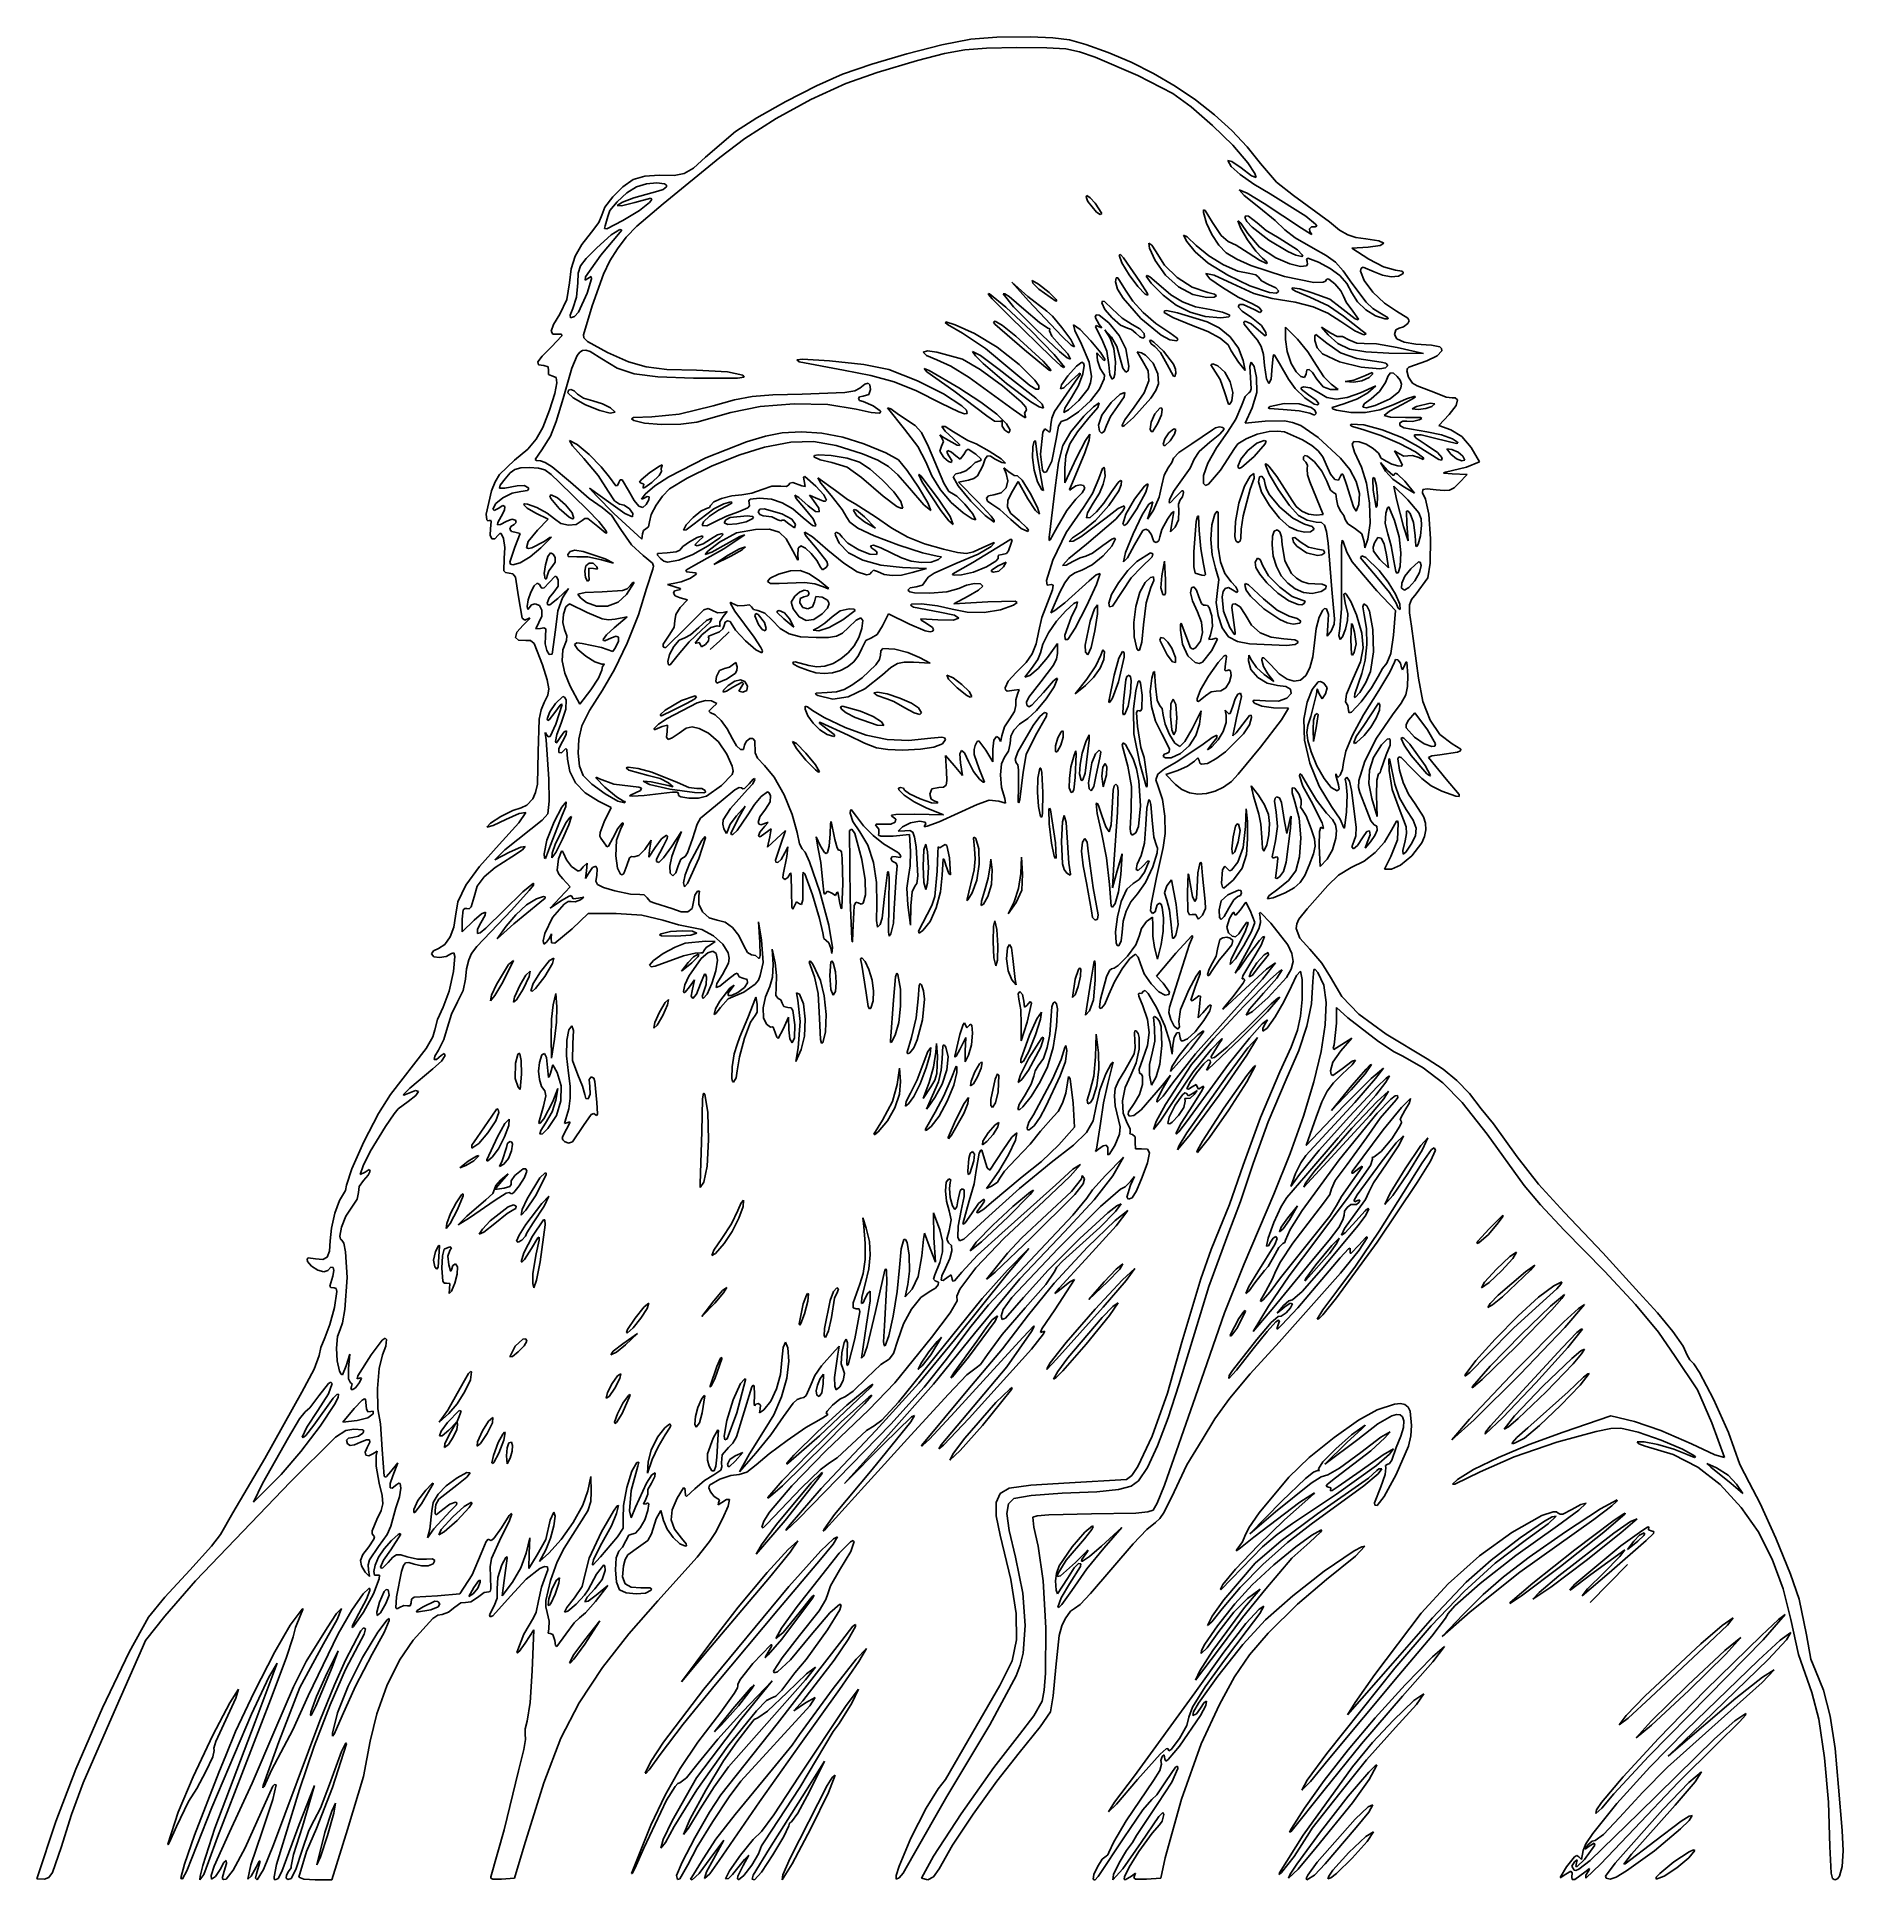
# Model space of a CAD drawing. Extents: x 11 to 198, y 0 to 191.
import ezdxf

# ---------------------------------------------------------------- set-up
doc = ezdxf.new("R2010")
doc.units = 0

msp = doc.modelspace()

# ---------------------------------------------------------------- linework, layer by layer
at = {"layer": 'Layer 1'}
for p, q in [((107.420901, 191.186504), (104.407262, 190.5851)), ((110.107526, 191.387058), (107.420901, 191.186504)), ((113.594516, 191.410871), (110.107526, 191.387058)), ((115.931224, 191.317335), (113.594516, 191.410871)), ((117.645069, 191.098089), (115.931224, 191.317335)), ((119.35144, 190.629275), (117.645069, 191.098089)), ((100.779061, 189.66484), (97.148083, 188.593569)), ((104.407262, 190.5851), (100.779061, 189.66484)), ((101.880875, 188.960475), (104.690151, 189.687197)), ((104.690151, 189.687197), (106.807905, 190.082662)), ((106.807905, 190.082662), (109.037776, 190.251113)), ((109.037776, 190.251113), (112.183404, 190.296798)), ((112.183404, 190.296798), (115.298704, 190.289379)), ((115.298704, 190.289379), (117.250928, 190.174737)), ((117.250928, 190.174737), (118.697863, 189.872241)), ((118.697863, 189.872241), (120.297298, 189.301258)), ((121.665724, 189.787034), (119.35144, 190.629275)), ((120.297298, 189.301258), (124.721707, 187.39414)), ((124.038809, 188.789231), (121.665724, 189.787034)), ((94.126109, 187.539132), (91.410612, 186.326182)), ((97.148083, 188.593569), (94.126109, 187.539132)), ((94.472537, 186.591571), (97.710246, 187.724561)), ((97.710246, 187.724561), (101.880875, 188.960475)), ((126.35615, 187.623264), (124.038809, 188.789231)), ((124.721707, 187.39414), (128.364273, 185.533589)), ((128.588394, 186.310512), (126.35615, 187.623264)), ((91.410612, 186.326182), (88.232424, 184.704385)), ((90.834029, 184.920439), (94.472537, 186.591571)), ((128.364273, 185.533589), (130.269841, 184.160759)), ((130.706189, 184.872351), (128.588394, 186.310512)), ((88.232424, 184.704385), (85.224098, 183.012472)), ((87.2278, 182.954165), (90.834029, 184.920439)), ((130.269841, 184.160759), (132.485205, 182.239216)), ((132.680183, 183.330159), (130.706189, 184.872351)), ((83.018188, 181.589178), (79.922209, 178.936641)), ((85.224098, 183.012472), (83.018188, 181.589178)), ((83.975187, 180.881925), (87.2278, 182.954165)), ((132.485205, 182.239216), (134.579587, 180.167985)), ((134.481024, 181.705314), (132.680183, 183.330159)), ((136.079359, 180.019193), (134.481024, 181.705314)), ((81.397526, 178.892896), (83.975187, 180.881925)), ((134.579587, 180.167985), (136.122214, 178.34609)), ((137.445837, 178.293174), (136.079359, 180.019193)), ((75.516364, 174.092999), (81.397526, 178.892896)), ((78.651265, 177.813671), (77.70275, 177.237397)), ((79.922209, 178.936641), (78.651265, 177.813671)), ((134.45913, 178.504973), (134.05564, 178.601149)), ((134.05564, 178.601149), (134.400866, 177.985039)), ((134.400866, 177.985039), (135.343721, 177.126934)), ((135.429358, 177.829623), (134.45913, 178.504973)), ((136.52142, 177.016906), (135.429358, 177.829623)), ((136.122214, 178.34609), (136.849228, 177.261149)), ((139.093663, 176.360479), (137.445837, 178.293174)), ((71.343127, 175.862114), (70.282065, 174.816723)), ((72.411565, 176.612892), (71.343127, 175.862114)), ((71.757912, 175.236942), (72.74741, 175.866061)), ((73.62715, 176.976033), (72.411565, 176.612892)), ((72.74741, 175.866061), (73.80371, 176.179422)), ((75.093031, 177.078559), (73.62715, 176.976033)), ((73.80371, 176.179422), (74.87691, 176.284323)), ((74.87691, 176.284323), (75.660325, 176.180535)), ((76.65667, 177.046225), (75.093031, 177.078559)), ((75.84727, 175.867825), (75.515438, 175.594422)), ((75.660325, 176.180535), (75.847524, 176.05031)), ((75.847524, 176.05031), (75.84727, 175.867825)), ((77.70275, 177.237397), (76.65667, 177.046225)), ((135.343721, 177.126934), (136.744966, 176.136603)), ((136.988504, 176.822751), (136.52142, 177.016906)), ((136.744966, 176.136603), (138.465365, 175.123816)), ((136.849228, 177.261149), (136.988504, 176.822751)), ((140.863197, 174.954835), (139.093663, 176.360479)), ((70.282065, 174.816723), (69.468983, 173.748048)), ((69.99508, 173.409056), (70.749628, 174.32376)), ((71.316305, 174.270209), (70.739397, 173.931779)), ((70.739397, 173.931779), (71.209342, 173.906291)), ((70.749628, 174.32376), (71.757912, 175.236942)), ((71.209342, 173.906291), (72.587601, 174.247516)), ((72.487368, 174.727867), (71.316305, 174.270209)), ((74.965325, 175.420502), (72.487368, 174.727867)), ((72.587601, 174.247516), (74.251082, 174.676449)), ((72.774645, 171.776614), (75.516364, 174.092999)), ((74.08338, 174.225643), (73.061118, 173.422015)), ((74.335291, 174.56189), (74.08338, 174.225643)), ((74.251082, 174.676449), (74.335291, 174.56189)), ((75.515438, 175.594422), (74.965325, 175.420502)), ((119.434756, 174.977766), (119.38056, 174.787839)), ((119.38056, 174.787839), (119.559992, 174.331477)), ((119.802373, 174.735479), (119.434756, 174.977766)), ((119.559992, 174.331477), (120.438453, 173.252637)), ((120.319876, 174.173741), (119.802373, 174.735479)), ((120.991212, 173.082643), (120.319876, 174.173741)), ((136.064049, 175.220389), (135.227569, 175.561614)), ((135.227569, 175.561614), (135.751885, 174.952234)), ((135.751885, 174.952234), (137.268389, 173.743043)), ((137.819428, 174.144152), (136.064049, 175.220389)), ((141.696062, 171.591362), (137.819428, 174.144152)), ((138.465365, 175.123816), (142.148059, 172.820661)), ((144.592061, 172.22645), (140.863197, 174.954835)), ((68.832191, 172.151397), (68.081215, 171.148361)), ((69.144488, 172.92742), (68.832191, 172.151397)), ((69.468983, 173.748048), (69.144488, 172.92742)), ((69.49903, 171.805939), (69.766788, 172.775373)), ((71.346175, 172.366503), (69.661528, 171.520806)), ((69.766788, 172.775373), (69.99508, 173.409056)), ((73.061118, 173.422015), (71.346175, 172.366503)), ((120.438453, 173.252637), (120.833217, 172.986218)), ((120.833217, 172.986218), (120.991212, 173.082643)), ((131.546595, 173.480185), (131.534688, 173.215993)), ((131.534688, 173.215993), (131.840806, 172.106181)), ((131.706403, 173.395689), (131.546595, 173.480185)), ((132.468139, 172.182353), (131.706403, 173.395689)), ((131.840806, 172.106181), (132.40433, 170.918746)), ((133.382143, 170.808636), (132.468139, 172.182353)), ((135.412909, 172.086177), (135.113974, 172.343925)), ((135.113974, 172.343925), (135.407028, 171.552562)), ((136.131739, 171.041822), (135.412909, 172.086177)), ((135.928941, 172.862476), (135.81953, 172.673067)), ((135.81953, 172.673067), (136.023543, 172.26011)), ((136.216979, 172.815413), (135.928941, 172.862476)), ((136.023543, 172.26011), (136.571763, 171.689605)), ((137.087767, 172.117442), (136.216979, 172.815413)), ((138.03524, 171.352399), (137.087767, 172.117442)), ((137.268389, 173.743043), (138.980553, 172.384539)), ((138.980553, 172.384539), (139.974902, 171.416825)), ((142.148059, 172.820661), (143.156282, 171.986368)), ((143.156282, 171.986368), (143.287667, 171.768799)), ((145.641272, 171.387517), (144.592061, 172.22645)), ((68.081215, 171.148361), (67.071432, 169.894158)), ((68.631196, 169.540399), (70.13747, 170.887437)), ((71.071009, 171.180111), (69.042535, 168.782279)), ((69.422075, 171.531775), (69.49903, 171.805939)), ((69.661528, 171.520806), (69.422075, 171.531775)), ((70.13747, 170.887437), (71.012448, 171.444694)), ((70.780011, 169.448853), (71.697476, 170.633636)), ((71.012448, 171.444694), (71.236329, 171.374712)), ((71.236329, 171.374712), (71.071009, 171.180111)), ((71.697476, 170.633636), (72.774645, 171.776614)), ((129.469526, 170.837563), (129.822348, 170.200138)), ((129.858199, 170.662982), (129.469526, 170.837563)), ((129.822348, 170.200138), (130.670735, 169.115301)), ((130.792443, 169.795457), (129.858199, 170.662982)), ((132.40433, 170.918746), (133.124025, 169.832978)), ((134.09374, 170.192685), (133.382143, 170.808636)), ((134.93904, 169.816315), (134.09374, 170.192685)), ((135.407028, 171.552562), (136.108235, 170.372558)), ((136.108235, 170.372558), (136.950663, 169.209157)), ((137.34869, 169.593139), (136.131739, 171.041822)), ((136.571763, 171.689605), (138.317904, 170.338074)), ((139.369535, 170.557458), (138.03524, 171.352399)), ((138.317904, 170.338074), (140.292116, 169.142713)), ((141.266863, 169.32882), (139.369535, 170.557458)), ((139.974902, 171.416825), (141.038131, 170.566013)), ((141.038131, 170.566013), (142.916012, 169.489246)), ((142.619783, 171.00209), (141.696062, 171.591362)), ((142.738874, 171.703738), (142.543655, 171.513442)), ((142.543655, 171.513442), (142.550314, 171.229682)), ((142.550314, 171.229682), (142.786895, 170.922936)), ((142.786895, 170.922936), (142.619783, 171.00209)), ((143.107923, 171.730092), (142.738874, 171.703738)), ((143.287667, 171.768799), (143.107923, 171.730092)), ((146.486522, 170.877295), (145.641272, 171.387517)), ((147.332633, 170.600502), (146.486522, 170.877295)), ((148.384424, 170.461855), (147.332633, 170.600502)), ((149.727516, 170.26813), (148.384424, 170.461855)), ((150.223544, 170.020926), (149.727516, 170.26813)), ((66.379943, 168.661717), (65.970236, 167.367231)), ((67.071432, 169.894158), (66.379943, 168.661717)), ((66.963218, 167.660577), (67.549672, 168.44354)), ((69.042535, 168.782279), (67.480699, 166.541124)), ((67.549672, 168.44354), (68.631196, 169.540399)), ((69.315933, 166.798035), (69.995185, 168.183306)), ((69.995185, 168.183306), (70.780011, 169.448853)), ((122.925626, 168.857068), (122.787558, 168.785101)), ((122.787558, 168.785101), (123.084173, 167.984857)), ((123.22853, 168.507817), (122.925626, 168.857068)), ((124.945501, 166.038371), (123.22853, 168.507817)), ((126.195305, 169.802866), (125.863077, 170.038874)), ((125.863077, 170.038874), (125.929884, 169.502343)), ((125.929884, 169.502343), (126.537235, 168.212542)), ((126.547113, 169.235598), (126.195305, 169.802866)), ((126.537235, 168.212542), (127.6086, 166.701263)), ((127.486836, 167.752288), (126.547113, 169.235598)), ((130.670735, 169.115301), (132.032673, 167.964843)), ((132.07817, 168.710235), (130.792443, 169.795457)), ((133.600865, 167.772187), (132.07817, 168.710235)), ((133.124025, 169.832978), (133.898654, 169.028165)), ((133.898654, 169.028165), (134.977929, 168.363865)), ((136.17513, 169.018993), (134.93904, 169.816315)), ((134.977929, 168.363865), (136.451736, 167.701042)), ((137.355746, 168.244381), (136.17513, 169.018993)), ((136.950663, 169.209157), (137.667381, 168.467601)), ((139.023107, 168.503231), (137.34869, 169.593139)), ((138.067784, 167.922206), (137.355746, 168.244381)), ((137.667381, 168.467601), (138.106105, 168.082455)), ((140.484319, 167.87177), (139.023107, 168.503231)), ((140.292116, 169.142713), (141.125424, 168.767421)), ((141.125424, 168.767421), (141.728561, 168.627762)), ((141.777377, 168.830356), (141.266863, 169.32882)), ((141.728561, 168.627762), (141.835412, 168.681827)), ((141.835412, 168.681827), (141.777377, 168.830356)), ((142.360828, 168.452608), (142.230554, 168.375096)), ((142.230554, 168.375096), (142.291242, 168.113764)), ((143.44906, 168.040034), (142.360828, 168.452608)), ((142.916012, 169.489246), (144.261574, 168.759249)), ((144.261574, 168.759249), (145.217007, 168.057496)), ((146.932037, 169.509707), (148.607732, 169.617304)), ((148.676877, 168.363179), (146.932037, 169.509707)), ((148.607732, 169.617304), (149.855839, 169.783049)), ((150.205773, 167.553377), (148.676877, 168.363179)), ((149.855839, 169.783049), (150.223544, 170.020926)), ((65.970236, 167.367231), (65.805797, 165.926894)), ((66.672925, 165.924424), (66.721184, 166.913531)), ((66.721184, 166.913531), (66.963218, 167.660577)), ((67.480699, 166.541124), (67.415446, 166.204028)), ((67.415446, 166.204028), (67.874134, 166.481461)), ((68.077114, 166.3142), (67.626837, 164.849157)), ((67.874134, 166.481461), (68.055909, 166.551107)), ((68.055909, 166.551107), (68.077114, 166.3142)), ((68.165882, 163.512481), (69.315933, 166.798035)), ((122.472681, 166.43022), (122.413966, 166.021791)), ((122.656413, 166.428279), (122.472681, 166.43022)), ((123.444431, 165.154663), (122.656413, 166.428279)), ((123.084173, 167.984857), (123.82962, 166.755128)), ((123.82962, 166.755128), (124.733487, 165.528442)), ((125.693379, 166.667463), (125.588968, 166.615516)), ((125.588968, 166.615516), (126.103671, 165.87605)), ((125.977641, 166.519649), (125.693379, 166.667463)), ((126.911885, 165.739569), (125.977641, 166.519649)), ((128.80498, 166.461), (127.486836, 167.752288)), ((127.6086, 166.701263), (128.957116, 165.490419)), ((130.357413, 165.476098), (128.80498, 166.461)), ((132.64982, 166.691275), (131.767875, 166.872339)), ((131.767875, 166.872339), (132.210567, 166.333542)), ((132.032673, 167.964843), (134.073764, 166.714074)), ((132.210567, 166.333542), (133.501249, 165.411794)), ((134.505432, 165.827057), (132.64982, 166.691275)), ((135.110793, 167.112878), (133.600865, 167.772187)), ((134.073764, 166.714074), (136.339949, 165.611141)), ((136.358222, 166.863872), (135.110793, 167.112878)), ((136.974349, 166.754908), (136.358222, 166.863872)), ((136.451736, 167.701042), (139.919119, 166.557705)), ((137.230642, 166.49275), (136.974349, 166.754908)), ((137.541528, 166.122156), (137.230642, 166.49275)), ((138.153107, 167.965256), (138.067784, 167.922206)), ((138.106105, 168.082455), (138.153107, 167.965256)), ((139.919119, 166.557705), (142.973157, 165.95392)), ((141.583878, 167.588302), (140.484319, 167.87177)), ((142.220086, 167.664932), (141.583878, 167.588302)), ((142.332652, 167.842066), (142.220086, 167.664932)), ((142.291242, 168.113764), (142.332652, 167.842066)), ((144.678188, 167.38912), (143.44906, 168.040034)), ((144.286202, 166.245452), (144.355793, 166.331001)), ((144.355793, 166.331001), (144.545273, 166.276585)), ((144.545273, 166.276585), (145.168147, 165.805538)), ((145.656524, 166.656218), (144.678188, 167.38912)), ((145.217007, 168.057496), (146.020569, 167.168419)), ((146.399579, 165.827206), (145.656524, 166.656218)), ((146.020569, 167.168419), (146.910518, 165.876446)), ((147.813982, 167.109758), (147.878496, 167.432423)), ((148.180849, 166.162803), (147.813982, 167.109758)), ((147.878496, 167.432423), (148.103613, 167.529961)), ((148.103613, 167.529961), (149.225094, 167.040261)), ((149.225094, 167.040261), (150.083111, 166.693216)), ((150.083111, 166.693216), (150.992027, 166.540904)), ((151.43172, 167.21665), (150.205773, 167.553377)), ((150.992027, 166.540904), (151.76713, 166.594173)), ((152.093752, 167.116726), (151.43172, 167.21665)), ((151.76713, 166.594173), (152.223707, 166.863872)), ((152.235145, 167.005016), (152.093752, 167.116726)), ((152.223707, 166.863872), (152.235145, 167.005016)), ((65.805797, 165.926894), (65.539626, 164.182847)), ((66.164572, 163.247898), (66.522598, 164.434158)), ((66.522598, 164.434158), (66.672925, 165.924424)), ((67.626837, 164.849157), (66.729943, 162.857549)), ((109.36118, 164.753907), (109.244978, 164.789697)), ((109.244978, 164.789697), (109.254421, 164.712935)), ((109.254421, 164.712935), (109.615709, 164.259973)), ((111.046516, 163.394311), (109.36118, 164.753907)), ((110.772292, 164.784246), (111.843332, 163.43697)), ((110.940914, 164.780293), (110.772292, 164.784246)), ((111.400016, 164.479842), (110.940914, 164.780293)), ((112.909068, 163.197803), (111.400016, 164.479842)), ((113.322171, 164.481915), (111.654237, 165.980516)), ((111.654237, 165.980516), (113.404721, 164.040942)), ((115.277973, 162.983314), (113.322171, 164.481915)), ((114.434569, 165.778991), (113.770905, 166.140324)), ((113.770905, 166.140324), (113.832641, 165.874727)), ((113.832641, 165.874727), (114.476461, 165.246385)), ((115.534795, 164.899604), (114.434569, 165.778991)), ((114.476461, 165.246385), (116.223241, 164.025641)), ((116.262697, 164.174871), (115.534795, 164.899604)), ((122.413966, 166.021791), (122.626341, 165.26051)), ((122.626341, 165.26051), (123.198765, 164.31047)), ((124.19759, 164.011541), (123.444431, 165.154663)), ((124.733487, 165.528442), (125.50536, 164.737326)), ((125.742294, 164.793065), (124.945501, 166.038371)), ((125.50536, 164.737326), (125.752199, 164.61855)), ((125.752199, 164.61855), (125.742294, 164.793065)), ((126.103671, 165.87605), (127.341216, 164.648426)), ((128.150213, 164.682238), (126.911885, 165.739569)), ((127.341216, 164.648426), (128.708391, 163.606794)), ((129.374452, 163.933081), (128.150213, 164.682238)), ((128.957116, 165.490419), (130.433955, 164.686107)), ((132.000003, 164.911951), (130.357413, 165.476098)), ((130.433955, 164.686107), (131.890289, 164.394426)), ((131.890289, 164.394426), (132.628157, 164.441605)), ((132.689298, 164.730034), (132.000003, 164.911951)), ((132.628157, 164.441605), (132.896588, 164.563363)), ((132.896588, 164.563363), (132.689298, 164.730034)), ((133.501249, 165.411794), (135.140124, 164.431506)), ((136.771898, 164.814452), (134.505432, 165.827057)), ((135.140124, 164.431506), (136.627392, 163.717092)), ((136.339949, 165.611141), (138.377171, 164.90419)), ((138.641754, 164.276245), (136.771898, 164.814452)), ((138.288976, 165.752621), (137.541528, 166.122156)), ((139.054438, 165.378158), (138.288976, 165.752621)), ((138.377171, 164.90419), (139.110706, 164.836534)), ((139.332405, 165.03366), (139.054438, 165.378158)), ((139.110706, 164.836534), (139.332405, 165.03366)), ((141.5191, 165.297009), (140.725614, 165.38291)), ((140.725614, 165.38291), (140.734406, 165.262332)), ((140.734406, 165.262332), (141.081699, 165.041641)), ((141.081699, 165.041641), (142.551945, 164.42547)), ((142.812648, 164.88514), (141.5191, 165.297009)), ((142.551945, 164.42547), (144.513215, 163.513848)), ((144.647094, 164.229679), (142.812648, 164.88514)), ((142.973157, 165.95392), (143.930281, 165.965536)), ((143.930281, 165.965536), (144.193764, 166.069177)), ((144.193764, 166.069177), (144.286202, 166.245452)), ((145.168147, 165.805538), (145.791021, 165.090854)), ((145.791021, 165.090854), (146.050092, 164.536243)), ((146.050092, 164.536243), (146.331521, 163.890659)), ((146.922865, 164.887962), (146.399579, 165.827206)), ((146.910518, 165.876446), (148.403562, 163.911164)), ((147.504265, 163.958822), (146.922865, 164.887962)), ((149.102945, 164.9594), (148.180849, 166.162803)), ((150.31251, 163.796743), (149.102945, 164.9594)), ((64.797205, 162.66158), (64.142476, 161.582741)), ((65.539626, 164.182847), (64.797205, 162.66158)), ((65.87869, 162.564258), (66.164572, 163.247898)), ((65.902105, 162.28305), (65.87869, 162.564258)), ((66.729943, 162.857549), (66.326823, 162.422066)), ((67.242662, 160.513868), (68.165882, 163.512481)), ((109.615709, 164.259973), (111.466206, 162.423808)), ((113.661764, 160.93729), (111.046516, 163.394311)), ((111.843332, 163.43697), (114.209805, 161.029409)), ((114.521969, 161.800493), (112.909068, 163.197803)), ((113.404721, 164.040942), (116.845586, 160.374565)), ((115.872007, 162.463093), (115.277973, 162.983314)), ((116.854185, 161.286672), (115.872007, 162.463093)), ((116.223241, 164.025641), (116.32898, 164.031557)), ((116.32898, 164.031557), (116.262697, 164.174871)), ((120.414708, 162.606855), (120.297298, 162.348314)), ((120.728249, 162.555697), (120.414708, 162.606855)), ((121.711585, 161.762658), (120.728249, 162.555697)), ((121.066492, 164.026357), (121.002854, 163.842681)), ((121.002854, 163.842681), (121.321418, 163.152703)), ((121.260602, 163.984939), (121.066492, 164.026357)), ((122.059424, 163.215442), (121.260602, 163.984939)), ((121.321418, 163.152703), (122.072345, 162.28208)), ((123.109865, 162.239658), (122.059424, 163.215442)), ((123.198765, 164.31047), (125.035548, 162.218976)), ((125.277377, 162.832237), (124.19759, 164.011541)), ((126.590659, 161.706511), (125.277377, 162.832237)), ((127.479935, 163.00566), (127.451989, 162.851728)), ((127.451989, 162.851728), (128.343282, 162.3006)), ((127.710222, 163.046814), (127.479935, 163.00566)), ((128.837348, 162.787875), (127.710222, 163.046814)), ((128.708391, 163.606794), (130.160662, 162.866456)), ((131.907222, 161.861127), (128.837348, 162.787875)), ((130.700556, 163.43541), (129.374452, 163.933081)), ((130.160662, 162.866456), (131.705604, 162.424436)), ((132.244478, 163.132539), (130.700556, 163.43541)), ((133.519065, 162.884531), (132.244478, 163.132539)), ((134.20072, 162.603416), (133.519065, 162.884531)), ((134.180832, 162.373168), (134.285257, 162.476686)), ((134.285257, 162.476686), (134.20072, 162.603416)), ((135.261997, 163.64829), (135.123499, 163.424287)), ((135.123499, 163.424287), (135.538586, 162.985431)), ((135.644376, 163.665851), (135.261997, 163.64829)), ((135.538586, 162.985431), (136.523322, 162.3021)), ((136.799195, 163.139595), (135.644376, 163.665851)), ((136.627392, 163.717092), (137.302653, 163.348263)), ((137.363419, 162.851684), (136.799195, 163.139595)), ((137.302653, 163.348263), (137.58342, 162.972025)), ((137.58342, 162.972025), (137.363419, 162.851684)), ((141.037717, 163.901044), (138.641754, 164.276245)), ((142.898329, 163.421729), (141.037717, 163.901044)), ((144.415446, 162.774271), (142.898329, 163.421729)), ((145.780922, 161.894641), (144.415446, 162.774271)), ((144.513215, 163.513848), (146.050092, 162.462261)), ((145.705428, 163.395359), (144.647094, 164.229679)), ((147.272821, 162.195914), (145.705428, 163.395359)), ((146.050092, 162.462261), (147.990371, 160.92309)), ((146.331521, 163.890659), (147.008237, 162.957208)), ((147.008237, 162.957208), (147.617176, 162.139072)), ((148.365198, 163.121956), (147.504265, 163.958822)), ((149.357893, 162.49411), (148.365198, 163.121956)), ((148.403562, 163.911164), (149.110298, 163.255532)), ((149.110298, 163.255532), (149.806119, 162.801281)), ((150.334581, 162.192033), (149.357893, 162.49411)), ((149.806119, 162.801281), (150.685904, 162.274407)), ((151.541787, 162.972025), (150.31251, 163.796743)), ((152.73744, 162.257473), (151.541787, 162.972025)), ((64.142476, 161.582741), (63.900928, 160.9148)), ((63.900928, 160.9148), (64.068095, 160.599814)), ((64.068095, 160.599814), (64.639513, 160.579837)), ((64.639513, 160.579837), (64.981167, 160.581045)), ((64.981167, 160.581045), (64.999699, 160.405609)), ((66.326823, 162.422066), (65.902105, 162.28305)), ((104.811579, 161.883132), (104.748677, 161.809857)), ((104.748677, 161.809857), (105.001836, 161.5845)), ((105.802951, 161.574479), (104.811579, 161.883132)), ((105.001836, 161.5845), (106.538956, 160.676499)), ((107.810721, 160.660624), (105.802951, 161.574479)), ((106.538956, 160.676499), (108.934495, 159.088821)), ((110.137005, 159.243266), (107.810721, 160.660624)), ((109.929153, 161.92498), (109.756644, 161.848868)), ((109.756644, 161.848868), (109.907986, 161.638877)), ((109.907986, 161.638877), (112.977154, 158.94965)), ((110.690166, 161.475298), (109.929153, 161.92498)), ((112.085023, 160.382282), (110.690166, 161.475298)), ((111.466206, 162.423808), (115.783503, 158.220811)), ((116.065941, 158.496275), (113.661764, 160.93729)), ((114.209805, 161.029409), (116.601745, 158.799317)), ((115.399328, 161.219424), (114.521969, 161.800493)), ((115.596046, 161.133787), (115.399328, 161.219424)), ((115.572895, 160.928029), (115.596046, 161.133787)), ((115.807757, 160.380782), (115.572895, 160.928029)), ((117.773921, 160.030413), (116.854185, 161.286672)), ((118.741167, 161.060503), (118.06633, 161.572202)), ((118.06633, 161.572202), (118.195579, 160.976272)), ((118.195579, 160.976272), (118.873839, 159.543729)), ((119.853988, 159.902989), (118.741167, 161.060503)), ((120.297298, 162.348314), (120.73827, 161.590899)), ((120.406031, 161.498604), (120.333811, 161.355155)), ((120.333811, 161.355155), (121.001443, 160.081362)), ((120.73827, 161.364769), (120.406031, 161.498604)), ((120.73827, 161.590899), (121.002854, 161.260743)), ((121.002854, 161.260743), (120.73827, 161.364769)), ((121.856577, 160.170615), (121.299188, 161.043035)), ((121.299188, 161.043035), (121.984635, 160.270098)), ((122.783027, 160.445942), (121.711585, 161.762658)), ((122.072345, 162.28208), (122.948485, 161.535943)), ((122.948485, 161.535943), (123.642692, 161.219424)), ((124.151045, 161.583491), (123.109865, 162.239658)), ((123.642692, 161.219424), (124.088647, 161.063981)), ((124.088647, 161.063981), (124.530634, 160.690257)), ((124.93774, 161.134801), (124.151045, 161.583491)), ((124.530634, 160.690257), (124.932288, 160.310784)), ((125.376243, 160.657801), (124.93774, 161.134801)), ((125.035548, 162.218976), (127.147894, 160.497039)), ((125.428415, 160.291745), (125.376243, 160.657801)), ((128.044303, 160.724124), (126.590659, 161.706511)), ((128.808773, 160.163207), (128.044303, 160.724124)), ((128.343282, 162.3006), (130.304552, 161.534102)), ((130.304552, 161.534102), (131.973362, 160.877152)), ((131.705604, 162.424436), (133.35079, 162.277758)), ((133.174577, 161.26092), (131.907222, 161.861127)), ((131.973362, 160.877152), (133.267225, 160.177141)), ((134.292971, 160.318341), (133.174577, 161.26092)), ((133.35079, 162.277758), (134.180832, 162.373168)), ((135.865391, 161.92498), (135.706817, 161.847209)), ((135.706817, 161.847209), (135.763879, 161.61502)), ((135.763879, 161.61502), (136.521205, 160.694138)), ((136.495673, 161.658985), (135.865391, 161.92498)), ((137.257453, 161.019399), (136.495673, 161.658985)), ((136.521205, 160.694138), (137.146234, 159.980413)), ((136.523322, 162.3021), (137.534384, 161.501073)), ((137.937565, 160.401596), (137.257453, 161.019399)), ((137.534384, 161.501073), (138.013104, 160.779157)), ((138.013104, 160.779157), (138.032005, 160.472009)), ((140.052866, 160.05067), (140.052866, 161.327727)), ((140.052866, 161.327727), (141.280181, 160.064076)), ((143.068467, 160.42085), (143.200792, 160.54822)), ((143.200792, 160.54822), (144.322891, 159.640742)), ((144.461885, 160.532212), (143.757035, 161.328785)), ((143.757035, 161.328785), (144.727174, 160.704368)), ((145.466967, 159.622007), (144.461885, 160.532212)), ((144.727174, 160.704368), (145.412402, 160.33889)), ((147.236969, 160.922605), (145.780922, 161.894641)), ((148.157235, 160.524451), (147.236969, 160.922605)), ((147.56034, 162.06915), (147.272821, 162.195914)), ((147.617176, 162.139072), (147.56034, 162.06915)), ((147.990371, 160.92309), (148.409295, 160.622171)), ((148.409295, 160.622171), (148.157235, 160.524451)), ((150.657962, 162.184735), (150.334581, 162.192033)), ((150.685904, 162.274407), (150.657962, 162.184735)), ((151.341762, 160.560082), (151.484549, 161.025749)), ((151.596137, 160.096647), (151.341762, 160.560082)), ((151.484549, 161.025749), (151.82789, 161.219424)), ((151.82789, 161.219424), (152.290867, 161.363842)), ((152.290867, 161.363842), (152.72183, 161.711197)), ((152.72183, 161.711197), (152.857429, 161.988568)), ((152.857429, 161.988568), (152.73744, 162.257473)), ((63.93431, 159.279145), (62.964826, 158.311905)), ((64.999699, 160.405609), (63.93431, 159.279145)), ((66.595309, 158.361184), (66.862803, 158.722242)), ((66.862803, 158.722242), (67.161391, 158.907493)), ((67.161391, 158.907493), (67.514962, 158.924337)), ((67.284808, 160.198512), (67.242662, 160.513868)), ((67.683811, 159.815059), (67.284808, 160.198512)), ((67.514962, 158.924337), (67.947408, 158.780174)), ((69.762202, 158.692122), (67.683811, 159.815059)), ((67.947408, 158.780174), (69.144488, 158.038425)), ((71.939697, 157.730681), (69.762202, 158.692122)), ((102.937462, 158.848535), (102.474248, 158.737278)), ((102.474248, 158.737278), (102.818383, 158.386087)), ((103.902426, 158.735426), (102.937462, 158.848535)), ((106.538956, 157.983744), (103.902426, 158.735426)), ((107.59729, 158.797603), (107.897245, 158.331886)), ((108.407621, 158.379561), (107.59729, 158.797603)), ((108.934495, 159.088821), (111.473967, 156.996319)), ((112.423469, 157.460089), (110.137005, 159.243266)), ((114.917433, 157.802416), (112.085023, 160.382282)), ((112.977154, 158.94965), (115.544981, 156.85534)), ((116.625232, 159.474231), (115.807757, 160.380782)), ((116.601745, 158.799317), (117.410399, 158.137621)), ((117.463961, 158.556964), (116.625232, 159.474231)), ((116.845586, 160.374565), (117.829236, 159.449443)), ((118.18063, 159.270678), (117.773921, 160.030413)), ((117.829236, 159.449443), (118.18063, 159.270678)), ((118.873839, 159.543729), (119.699979, 157.670896)), ((120.895306, 158.666033), (119.853988, 159.902989)), ((120.559765, 157.86133), (120.46963, 158.648598)), ((120.46963, 158.648598), (120.859979, 158.234922)), ((121.355632, 157.916011), (120.895306, 158.666033)), ((121.001443, 160.081362), (121.508208, 158.829618)), ((121.508208, 158.829618), (121.706999, 157.427061)), ((122.226189, 159.103748), (121.856577, 160.170615)), ((121.984635, 160.270098), (122.535895, 159.303398)), ((122.400472, 157.690145), (122.226189, 159.103748)), ((122.535895, 159.303398), (122.899036, 158.065236)), ((123.478297, 159.082295), (122.783027, 160.445942)), ((123.8096, 157.279291), (123.478297, 159.082295)), ((125.099065, 158.65991), (124.652695, 158.749978)), ((124.652695, 158.749978), (125.210437, 157.820408)), ((124.932288, 160.310784), (125.25599, 160.177009)), ((125.540252, 158.411493), (125.099065, 158.65991)), ((125.25599, 160.177009), (125.428415, 160.291745)), ((126.066486, 159.971676), (125.950565, 159.934254)), ((125.950565, 159.934254), (126.10248, 159.588664)), ((126.375487, 159.775371), (126.066486, 159.971676)), ((126.10248, 159.588664), (126.480085, 159.324301)), ((127.384608, 158.827236), (126.375487, 159.775371)), ((126.480085, 159.324301), (127.083732, 158.68392)), ((127.083732, 158.68392), (127.778661, 157.434469)), ((127.147894, 160.497039), (128.064772, 160.008946)), ((128.436548, 157.490869), (127.384608, 158.827236)), ((128.064772, 160.008946), (128.759384, 159.89439)), ((128.759384, 159.89439), (128.891036, 159.986233)), ((128.891036, 159.986233), (128.808773, 160.163207)), ((133.267225, 160.177141), (134.107658, 159.485333)), ((134.107658, 159.485333), (134.416179, 158.852989)), ((135.154058, 159.148882), (134.292971, 160.318341)), ((134.416179, 158.852989), (135.149605, 157.691644)), ((135.649491, 157.868033), (135.154058, 159.148882)), ((137.146234, 159.980413), (137.52993, 159.306573)), ((137.52993, 159.306573), (137.745814, 158.489992)), ((138.032005, 160.472009), (137.937565, 160.401596)), ((140.22533, 158.787328), (140.052866, 160.05067)), ((140.639889, 157.542772), (140.22533, 158.787328)), ((141.280181, 160.064076), (142.367972, 158.74742)), ((142.367972, 158.74742), (143.259971, 157.356152)), ((143.068765, 159.943073), (143.068467, 160.42085)), ((143.318179, 159.176002), (143.068765, 159.943073)), ((143.864985, 158.546778), (143.318179, 159.176002)), ((144.322891, 159.640742), (145.74979, 158.670603)), ((145.412402, 160.33889), (145.697314, 160.337479)), ((146.690693, 159.050501), (145.466967, 159.622007)), ((145.697314, 160.337479), (145.961192, 160.346519)), ((145.74979, 158.670603), (147.437568, 158.082522)), ((145.961192, 160.346519), (146.595487, 160.006573)), ((146.595487, 160.006573), (147.433731, 159.649386)), ((148.377109, 158.744041), (146.690693, 159.050501)), ((147.433731, 159.649386), (148.183341, 159.637215)), ((148.183341, 159.637215), (149.473714, 159.60348)), ((150.770262, 158.628975), (148.377109, 158.744041)), ((149.473714, 159.60348), (151.607051, 159.214939)), ((154.340375, 158.573589), (150.770262, 158.628975)), ((152.338272, 159.752705), (151.596137, 160.096647)), ((151.607051, 159.214939), (154.340375, 158.573589)), ((153.536681, 159.537285), (152.338272, 159.752705)), ((155.159878, 159.459415), (153.536681, 159.537285)), ((156.042479, 159.28711), (155.159878, 159.459415)), ((155.771711, 158.330652), (156.233955, 158.866792)), ((156.22227, 159.099691), (156.042479, 159.28711)), ((156.233955, 158.866792), (156.22227, 159.099691)), ((62.964826, 158.311905), (62.530297, 157.71872)), ((62.530297, 157.71872), (62.598279, 157.420677)), ((62.598279, 157.420677), (63.136326, 157.338866)), ((63.136326, 157.338866), (63.6109, 157.20922)), ((63.6109, 157.20922), (63.627746, 156.809699)), ((63.627746, 156.809699), (63.626643, 156.419438)), ((65.138694, 153.917978), (66.058033, 157.082044)), ((66.058033, 157.082044), (66.595309, 158.361184)), ((69.144488, 158.038425), (70.760663, 157.060502)), ((70.760663, 157.060502), (72.517134, 156.478264)), ((73.767776, 157.189994), (71.939697, 157.730681)), ((75.898737, 156.939819), (73.767776, 157.189994)), ((78.984878, 156.849916), (75.898737, 156.939819)), ((82.18625, 156.690769), (78.984878, 156.849916)), ((89.961819, 157.981451), (89.371093, 157.912144)), ((89.371093, 157.912144), (89.605612, 157.724452)), ((89.605612, 157.724452), (94.200545, 156.843566)), ((92.767738, 157.837606), (89.961819, 157.981451)), ((96.32084, 157.438305), (92.767738, 157.837606)), ((94.200545, 156.843566), (97.031071, 156.320672)), ((98.918598, 156.928938), (96.32084, 157.438305)), ((101.86989, 155.768177), (98.918598, 156.928938)), ((103.103427, 156.815829), (102.586839, 157.015021)), ((102.586839, 157.015021), (102.852426, 156.694341)), ((102.818383, 158.386087), (103.883243, 157.925889)), ((106.184414, 155.008767), (103.103427, 156.815829)), ((103.883243, 157.925889), (105.326475, 157.25657)), ((105.326475, 157.25657), (107.238382, 156.105642)), ((108.386173, 156.928012), (106.538956, 157.983744)), ((107.897245, 158.331886), (108.69121, 157.535402)), ((110.714304, 155.226167), (108.386173, 156.928012)), ((110.355661, 156.910594), (108.407621, 158.379561)), ((108.69121, 157.535402), (111.125776, 155.458515)), ((114.148025, 153.940203), (110.355661, 156.910594)), ((111.473967, 156.996319), (113.531589, 155.256858)), ((114.066467, 155.83467), (112.423469, 157.460089)), ((115.660676, 156.930895), (114.917433, 157.802416)), ((115.544981, 156.85534), (115.70644, 156.795848)), ((115.70644, 156.795848), (115.660676, 156.930895)), ((115.783503, 158.220811), (116.724098, 157.334324)), ((117.118063, 157.184702), (116.065941, 158.496275)), ((116.724098, 157.334324), (117.011336, 157.150389)), ((117.011336, 157.150389), (117.118063, 157.184702)), ((117.410399, 158.137621), (117.749183, 157.98445)), ((117.749183, 157.98445), (117.463961, 158.556964)), ((118.357151, 157.27713), (117.475074, 156.280532)), ((118.908764, 157.691644), (118.357151, 157.27713)), ((119.092494, 157.599993), (118.908764, 157.691644)), ((119.03669, 156.462301), (119.169395, 157.344797)), ((119.169395, 157.344797), (119.092494, 157.599993)), ((119.699979, 157.670896), (119.935965, 156.185282)), ((120.811648, 157.044826), (120.559765, 157.86133)), ((121.142907, 156.558521), (120.811648, 157.044826)), ((120.859979, 158.234922), (121.210067, 157.861551)), ((121.210067, 157.861551), (121.355632, 157.916011)), ((121.706999, 157.427061), (121.811598, 156.368109)), ((122.353961, 156.456061), (122.400472, 157.690145)), ((122.899036, 158.065236), (123.163046, 157.053865)), ((123.163046, 157.053865), (123.476533, 156.63331)), ((123.476533, 156.63331), (123.726096, 156.799022)), ((123.726096, 156.799022), (123.8096, 157.279291)), ((125.210437, 157.820408), (125.798143, 156.78894)), ((126.320189, 157.570332), (125.540252, 158.411493)), ((125.798143, 156.78894), (125.866869, 155.736107)), ((126.818741, 156.487938), (126.320189, 157.570332)), ((127.778661, 157.434469), (128.4186, 156.225896)), ((128.652079, 156.974275), (128.436548, 157.490869)), ((128.674364, 156.534179), (128.652079, 156.974275)), ((132.507782, 157.506303), (132.29175, 157.394605)), ((132.29175, 157.394605), (132.781759, 156.665766)), ((133.027292, 157.322991), (132.507782, 157.506303)), ((133.750713, 156.65139), (133.027292, 157.322991)), ((135.149605, 157.691644), (135.875269, 156.809699)), ((135.875269, 156.809699), (135.649491, 157.868033)), ((136.491925, 157.691644), (136.339701, 157.225316)), ((136.339701, 157.225316), (136.403378, 156.104143)), ((136.777499, 157.227829), (136.491925, 157.691644)), ((137.034497, 156.11261), (136.777499, 157.227829)), ((137.745814, 158.489992), (137.867406, 157.348038)), ((137.867406, 157.348038), (138.061859, 155.957481)), ((138.551966, 155.910705), (138.669623, 157.271485)), ((138.669623, 157.271485), (138.748602, 158.289603)), ((138.748602, 158.289603), (138.818799, 158.482054)), ((138.818799, 158.482054), (138.899282, 158.413428)), ((138.899282, 158.413428), (139.419629, 157.531483)), ((139.419629, 157.531483), (140.336147, 155.93481)), ((141.141726, 156.701567), (140.639889, 157.542772)), ((141.638339, 156.189736), (141.141726, 156.701567)), ((142.254857, 156.893269), (142.169534, 156.467857)), ((142.491223, 156.935332), (142.254857, 156.893269)), ((142.849232, 156.608103), (142.491223, 156.935332)), ((143.259971, 157.356152), (144.010286, 156.183253)), ((145.64168, 157.72949), (143.864985, 158.546778)), ((147.889432, 157.161771), (145.64168, 157.72949)), ((147.437568, 158.082522), (149.947936, 157.691644)), ((149.817767, 156.984578), (147.889432, 157.161771)), ((150.415128, 157.086477), (149.817767, 156.984578)), ((149.947936, 157.691644), (150.43402, 157.588015)), ((150.636206, 157.338866), (150.415128, 157.086477)), ((150.43402, 157.588015), (150.636206, 157.338866)), ((152.631877, 156.774774), (152.682305, 157.024546)), ((152.794987, 156.115256), (152.631877, 156.774774)), ((152.682305, 157.024546), (152.843185, 157.170238)), ((152.843185, 157.170238), (154.693153, 157.810883)), ((154.693153, 157.810883), (155.771711, 158.330652)), ((63.626643, 156.419438), (63.99146, 156.280532)), ((63.99146, 156.280532), (64.409347, 156.1117)), ((64.508544, 155.532334), (64.280583, 154.433127)), ((64.409347, 156.1117), (64.508544, 155.532334)), ((65.949819, 154.852531), (65.709511, 154.783348)), ((66.280482, 154.714876), (65.949819, 154.852531)), ((72.517134, 156.478264), (74.968533, 156.174897)), ((74.968533, 156.174897), (78.669494, 156.033587)), ((78.669494, 156.033587), (83.234794, 156.015772)), ((83.784775, 156.349324), (82.18625, 156.690769)), ((83.234794, 156.015772), (83.901203, 156.131814)), ((83.901203, 156.131814), (83.784775, 156.349324)), ((95.919985, 154.98372), (95.396512, 154.720669)), ((96.422804, 155.39394), (95.919985, 154.98372)), ((96.761978, 155.512755), (96.422804, 155.39394)), ((96.953647, 155.338477), (96.761978, 155.512755)), ((96.830153, 154.333418), (97.01395, 154.86942)), ((97.01395, 154.86942), (96.953647, 155.338477)), ((97.031071, 156.320672), (99.450499, 155.646502)), ((99.450499, 155.646502), (101.771635, 154.715025)), ((104.577995, 154.412484), (101.86989, 155.768177)), ((102.852426, 156.694341), (105.657011, 154.700792)), ((108.443985, 153.532347), (106.184414, 155.008767)), ((107.238382, 156.105642), (111.814045, 152.783091)), ((112.62102, 153.589541), (110.714304, 155.226167)), ((111.125776, 155.458515), (113.630191, 153.583704)), ((113.531589, 155.256858), (114.143003, 154.898436)), ((114.458026, 155.244738), (114.066467, 155.83467)), ((114.143003, 154.898436), (114.46235, 154.890587)), ((114.46235, 154.890587), (114.458026, 155.244738)), ((116.82696, 155.346927), (116.695743, 154.907696)), ((116.695743, 154.907696), (117.042033, 155.022239)), ((117.475074, 156.280532), (116.82696, 155.346927)), ((117.042033, 155.022239), (117.826441, 155.749954)), ((118.756099, 156.409649), (117.32726, 154.356834)), ((117.826441, 155.749954), (118.610953, 156.488252)), ((117.86313, 154.038628), (118.578613, 155.281222)), ((118.578613, 155.281222), (119.03669, 156.462301)), ((119.574125, 154.919537), (118.606786, 153.706311)), ((118.610953, 156.488252), (118.760338, 156.54239)), ((118.760338, 156.54239), (118.756099, 156.409649)), ((119.830253, 155.535385), (119.574125, 154.919537)), ((119.806231, 153.666491), (120.751588, 154.890675)), ((119.935965, 156.185282), (119.830253, 155.535385)), ((120.751588, 154.890675), (121.253635, 155.943541)), ((121.285459, 156.322427), (121.142907, 156.558521)), ((121.253635, 155.943541), (121.285459, 156.322427)), ((121.811598, 156.368109), (122.061188, 155.927754)), ((122.061188, 155.927754), (122.239949, 156.070794)), ((122.239949, 156.070794), (122.353961, 156.456061)), ((125.866869, 155.736107), (125.392008, 154.524657)), ((126.591684, 154.752662), (126.862144, 155.425751)), ((126.862144, 155.425751), (126.818741, 156.487938)), ((128.4186, 156.225896), (128.57519, 156.209861)), ((128.57519, 156.209861), (128.674364, 156.534179)), ((132.781759, 156.665766), (133.254481, 155.889566)), ((133.254481, 155.889566), (133.702862, 154.594253)), ((134.303246, 155.641651), (133.750713, 156.65139)), ((134.580017, 154.558358), (134.303246, 155.641651)), ((136.468553, 154.916957), (136.388495, 154.617151)), ((136.403378, 156.104143), (136.468553, 154.916957)), ((137.068629, 154.531944), (137.034497, 156.11261)), ((138.061859, 155.957481), (138.319712, 155.475537)), ((138.319712, 155.475537), (138.551966, 155.910705)), ((140.336147, 155.93481), (141.04835, 154.946144)), ((141.04835, 154.946144), (142.059732, 153.980993)), ((142.018137, 156.085694), (141.638339, 156.189736)), ((141.648349, 154.882693), (141.65541, 155.033875)), ((142.431648, 154.313795), (141.648349, 154.882693)), ((141.65541, 155.033875), (141.904598, 155.133298)), ((141.904598, 155.133298), (142.613637, 155.017631)), ((142.169534, 156.467857), (142.018137, 156.085694)), ((142.613637, 155.017631), (143.451529, 154.542395)), ((143.299482, 155.925637), (142.849232, 156.608103)), ((143.951724, 155.140221), (143.299482, 155.925637)), ((144.701069, 154.86942), (143.951724, 155.140221)), ((144.010286, 156.183253), (144.757161, 155.390826)), ((145.501522, 154.86942), (144.701069, 154.86942)), ((144.757161, 155.390826), (145.501522, 154.86942)), ((146.226481, 155.670932), (147.108426, 155.829329)), ((147.12924, 155.622954), (146.226481, 155.670932)), ((147.108426, 155.829329), (148.32551, 156.310518)), ((147.967837, 155.741223), (147.12924, 155.622954)), ((147.813982, 154.52405), (149.401483, 155.221845)), ((148.716741, 156.092854), (147.967837, 155.741223)), ((148.32551, 156.310518), (149.031066, 156.622021)), ((149.401483, 155.221845), (148.560107, 154.509586)), ((149.091523, 156.46208), (148.716741, 156.092854)), ((149.031066, 156.622021), (149.091523, 156.46208)), ((149.79902, 154.661854), (150.398081, 155.592262)), ((150.398081, 155.592262), (150.685821, 156.262463)), ((150.685821, 156.262463), (150.941315, 156.566282)), ((150.941315, 156.566282), (151.231668, 156.53752)), ((151.231668, 156.53752), (151.623984, 156.209976)), ((151.623984, 156.209976), (151.9244, 155.817157)), ((152.005574, 155.021496), (151.79345, 154.628032)), ((151.9244, 155.817157), (152.05041, 155.419434)), ((152.05041, 155.419434), (152.005574, 155.021496)), ((153.197744, 155.496218), (152.794987, 156.115256)), ((153.705375, 155.222198), (153.197744, 155.496218)), ((155.601204, 154.503236), (153.705375, 155.222198)), ((64.280583, 154.433127), (63.716998, 152.704774)), ((64.409854, 151.530376), (65.138694, 153.917978)), ((65.709511, 154.783348), (65.616708, 154.500414)), ((65.616708, 154.500414), (66.171633, 153.97838)), ((66.171633, 153.97838), (67.463986, 153.280596)), ((66.64435, 154.377295), (66.280482, 154.714876)), ((67.273927, 153.96547), (66.64435, 154.377295)), ((68.21386, 153.667153), (67.273927, 153.96547)), ((67.463986, 153.280596), (68.935131, 152.671315)), ((69.233035, 153.362485), (68.21386, 153.667153)), ((70.053244, 152.935844), (69.233035, 153.362485)), ((70.549956, 152.488918), (70.053244, 152.935844)), ((80.694087, 153.170441), (77.188091, 152.306797)), ((82.898514, 153.77943), (80.694087, 153.170441)), ((82.550052, 152.460299), (85.572274, 153.099615)), ((84.749755, 154.127837), (82.898514, 153.77943)), ((86.88033, 154.298113), (84.749755, 154.127837)), ((85.572274, 153.099615), (89.089365, 153.38224)), ((89.922759, 154.372709), (86.88033, 154.298113)), ((89.089365, 153.38224), (92.577949, 153.293588)), ((94.357399, 154.544864), (89.922759, 154.372709)), ((92.577949, 153.293588), (95.514643, 152.819074)), ((95.396512, 154.720669), (94.357399, 154.544864)), ((95.757884, 153.906071), (95.880783, 154.084114)), ((95.880783, 153.721547), (95.757884, 153.906071)), ((95.880783, 154.084114), (96.24948, 154.163864)), ((96.24948, 153.62235), (95.880783, 153.721547)), ((96.24948, 154.163864), (96.830153, 154.333418)), ((97.278533, 153.168677), (96.24948, 153.62235)), ((98.015751, 152.652387), (97.278533, 153.168677)), ((98.77784, 152.935491), (100.538202, 150.748973)), ((99.114699, 152.842314), (98.77784, 152.935491)), ((101.771635, 154.715025), (104.307282, 153.420208)), ((104.307282, 153.420208), (106.155398, 152.53522)), ((106.488051, 153.173605), (104.577995, 154.412484)), ((105.657011, 154.700792), (109.068021, 152.131863)), ((106.970415, 152.695391), (106.488051, 153.173605)), ((110.104439, 152.28929), (108.443985, 153.532347)), ((113.134369, 153.017978), (112.62102, 153.589541)), ((113.203991, 152.729469), (113.134369, 153.017978)), ((113.630191, 153.583704), (114.511469, 153.039815)), ((114.805294, 153.332366), (114.148025, 153.940203)), ((114.511469, 153.039815), (114.933661, 152.92773)), ((114.933661, 152.92773), (114.805294, 153.332366)), ((117.32726, 154.356834), (116.081072, 152.56794)), ((117.044994, 152.467399), (117.150899, 152.904276)), ((117.150899, 152.904276), (117.86313, 154.038628)), ((118.606786, 153.706311), (117.534071, 152.733057)), ((118.58703, 152.537557), (119.806231, 153.666491)), ((120.117425, 153.052305), (119.130661, 152.076124)), ((119.666531, 151.911024), (120.569113, 153.003754)), ((120.736154, 153.458308), (120.117425, 153.052305)), ((120.569113, 153.003754), (120.736154, 153.458308)), ((121.960293, 153.49535), (121.014672, 152.203565)), ((121.913154, 152.060116), (122.620341, 153.076602)), ((122.885355, 154.355979), (121.960293, 153.49535)), ((122.620341, 153.076602), (123.320484, 154.079897)), ((123.373787, 154.528592), (122.885355, 154.355979)), ((123.320484, 154.079897), (123.373787, 154.528592)), ((124.348953, 153.017336), (123.39669, 151.719344)), ((124.275223, 151.959354), (126.08224, 153.966397)), ((125.392008, 154.524657), (124.348953, 153.017336)), ((126.08224, 153.966397), (126.591684, 154.752662)), ((127.006876, 152.902391), (126.503016, 152.32201)), ((127.161178, 152.938636), (127.006876, 152.902391)), ((127.244335, 152.82882), (127.161178, 152.938636)), ((133.702862, 154.594253), (134.118875, 153.335365)), ((134.118875, 153.335365), (134.281407, 153.330205)), ((134.281407, 153.330205), (134.476151, 153.666094)), ((134.476151, 153.666094), (134.580017, 154.558358)), ((135.479452, 153.153155), (134.899132, 151.787463)), ((135.852603, 154.116151), (135.479452, 153.153155)), ((136.233691, 154.516642), (135.852603, 154.116151)), ((135.866097, 151.357162), (136.56883, 152.945722)), ((136.388495, 154.617151), (136.233691, 154.516642)), ((136.56883, 152.945722), (137.068629, 154.531944)), ((138.465365, 153.10553), (138.255071, 152.96497)), ((138.255071, 152.96497), (138.396441, 152.866611)), ((139.892032, 153.417424), (138.465365, 153.10553)), ((141.453306, 153.3549), (139.892032, 153.417424)), ((142.711236, 152.985128), (141.453306, 153.3549)), ((142.059732, 153.980993), (142.996104, 153.346637)), ((143.212522, 153.750585), (142.431648, 154.313795)), ((143.089586, 152.706015), (142.711236, 152.985128)), ((142.996104, 153.346637), (143.319228, 153.249533)), ((143.483279, 153.350358), (143.212522, 153.750585)), ((143.319228, 153.249533), (143.483279, 153.350358)), ((143.451529, 154.542395), (144.334378, 154.029494)), ((144.334378, 154.029494), (145.301497, 153.855757)), ((146.090661, 153.383166), (144.867095, 152.995684)), ((144.867095, 152.995684), (144.918044, 152.86579)), ((145.301497, 153.855757), (146.434245, 154.020752)), ((147.487574, 153.884861), (146.090661, 153.383166)), ((146.434245, 154.020752), (147.813982, 154.52405)), ((148.560107, 154.509586), (147.487574, 153.884861)), ((148.054929, 153.038987), (148.199976, 153.361289)), ((148.445929, 152.966916), (148.054929, 153.038987)), ((148.199976, 153.361289), (148.910769, 153.886228)), ((149.343275, 153.192666), (148.445929, 152.966916)), ((148.910769, 153.886228), (149.79902, 154.661854)), ((150.88158, 153.873274), (149.343275, 153.192666)), ((149.808638, 152.742312), (151.193948, 153.280508)), ((152.135513, 153.294619), (150.827323, 152.603262)), ((151.79345, 154.628032), (150.88158, 153.873274)), ((151.193948, 153.280508), (152.574897, 153.90175)), ((153.288171, 153.904308), (152.135513, 153.294619)), ((152.574897, 153.90175), (153.45843, 154.158925)), ((153.177707, 152.846811), (153.634819, 153.10553)), ((153.517779, 154.090155), (153.288171, 153.904308)), ((153.45843, 154.158925), (153.517779, 154.090155)), ((153.634819, 153.10553), (155.045931, 153.427969)), ((155.22232, 153.10553), (154.589524, 152.869698)), ((155.045931, 153.427969), (155.516316, 153.378668)), ((155.516316, 153.378668), (155.22232, 153.10553)), ((156.689347, 154.052959), (155.601204, 154.503236)), ((157.326641, 153.979714), (156.689347, 154.052959)), ((157.025368, 152.264154), (157.730572, 153.178731)), ((157.620593, 154.00357), (157.326641, 153.979714)), ((157.883324, 153.786392), (157.620593, 154.00357)), ((157.730572, 153.178731), (157.883324, 153.786392)), ((63.716998, 152.704774), (63.034974, 150.919409)), ((63.842587, 150.012372), (64.409854, 151.530376)), ((68.935131, 152.671315), (70.026433, 152.414791)), ((70.026433, 152.414791), (70.549956, 152.488918)), ((72.428146, 151.949741), (72.242728, 151.826864)), ((72.242728, 151.826864), (72.473301, 151.629507)), ((74.344083, 152.036613), (72.428146, 151.949741)), ((72.473301, 151.629507), (73.572629, 151.357267)), ((73.572629, 151.357267), (75.360833, 151.233028)), ((77.188091, 152.306797), (74.344083, 152.036613)), ((75.360833, 151.233028), (77.342514, 151.2684)), ((77.342514, 151.2684), (79.022272, 151.47499)), ((79.022272, 151.47499), (82.550052, 152.460299)), ((95.514643, 152.819074), (97.070571, 152.465017)), ((97.070571, 152.465017), (97.925352, 152.413644)), ((97.925352, 152.413644), (98.070052, 152.497536)), ((98.070052, 152.497536), (98.015751, 152.652387)), ((99.924368, 152.252513), (99.114699, 152.842314)), ((101.661095, 151.114804), (99.924368, 152.252513)), ((102.300813, 150.391962), (101.661095, 151.114804)), ((104.422288, 151.032254), (104.759147, 150.519359)), ((104.768848, 151.011748), (104.422288, 151.032254)), ((105.601978, 150.477687), (104.768848, 151.011748)), ((106.155398, 152.53522), (106.765032, 152.342741)), ((106.765032, 152.342741), (107.045192, 152.363285)), ((107.045192, 152.363285), (106.970415, 152.695391)), ((109.068021, 152.131863), (109.870018, 151.578089)), ((109.870018, 151.578089), (110.445267, 151.533904)), ((111.128239, 151.310684), (110.104439, 152.28929)), ((110.445267, 151.533904), (110.700017, 151.629375)), ((110.654464, 151.436185), (110.648335, 151.048702)), ((110.648335, 151.048702), (110.952562, 150.632909)), ((110.700017, 151.629375), (110.654464, 151.436185)), ((111.477848, 150.627617), (111.128239, 151.310684)), ((111.814045, 152.783091), (112.837631, 152.03723)), ((112.837631, 152.03723), (113.081863, 151.918796)), ((112.992589, 152.416687), (113.203991, 152.729469)), ((113.091807, 152.004157), (112.992589, 152.416687)), ((113.081863, 151.918796), (113.091807, 152.004157)), ((115.705892, 151.239687), (115.627046, 150.508026)), ((115.797008, 151.870063), (115.705892, 151.239687)), ((116.081072, 152.56794), (115.797008, 151.870063)), ((116.248465, 149.696283), (116.503082, 151.052935)), ((116.503082, 151.052935), (116.766696, 151.519793)), ((116.766696, 151.519793), (117.412544, 151.750069)), ((117.534071, 152.733057), (117.044994, 152.467399)), ((117.412544, 151.750069), (118.58703, 152.537557)), ((119.130661, 152.076124), (117.77343, 150.464044)), ((118.465928, 150.479842), (119.666531, 151.911024)), ((121.014672, 152.203565), (120.650076, 151.164193)), ((120.650076, 151.164193), (120.742432, 150.527544)), ((121.243454, 150.512077), (121.493568, 151.138087)), ((121.493568, 151.138087), (121.913154, 152.060116)), ((123.39669, 151.719344), (123.064445, 151.074146)), ((123.064445, 151.074146), (123.132017, 151.013315)), ((123.132017, 151.013315), (123.356021, 151.136048)), ((123.356021, 151.136048), (124.275223, 151.959354)), ((126.105126, 151.467758), (126.018652, 150.741565)), ((126.503016, 152.32201), (126.105126, 151.467758)), ((126.25391, 150.479274), (126.774655, 151.277434)), ((126.774655, 151.277434), (127.179043, 152.2407)), ((127.179043, 152.2407), (127.244335, 152.82882)), ((133.184102, 150.981321), (132.775772, 150.887444)), ((133.541102, 150.930009), (133.184102, 150.981321)), ((134.899132, 151.787463), (134.019304, 150.419126)), ((137.945017, 151.574473), (135.866097, 151.357162)), ((139.921748, 151.607337), (137.945017, 151.574473)), ((138.396441, 152.866611), (139.811566, 152.777446)), ((139.811566, 152.777446), (141.460891, 152.652784)), ((140.780437, 151.436249), (139.921748, 151.607337)), ((141.617657, 151.108189), (140.780437, 151.436249)), ((141.460891, 152.652784), (142.545595, 152.387627)), ((143.42264, 149.885273), (141.617657, 151.108189)), ((142.545595, 152.387627), (143.054213, 152.205108)), ((143.054213, 152.205108), (143.227868, 152.37528)), ((143.227868, 152.37528), (143.089586, 152.706015)), ((144.918044, 152.86579), (145.344536, 152.719591)), ((145.344536, 152.719591), (146.814975, 152.455305)), ((146.831495, 151.258737), (146.749717, 151.171066)), ((146.749717, 151.171066), (146.974194, 151.028594)), ((146.814975, 152.455305), (148.325995, 152.465062)), ((148.160697, 151.186815), (146.831495, 151.258737)), ((146.974194, 151.028594), (148.16676, 150.657956)), ((150.058356, 150.68124), (148.160697, 151.186815)), ((148.325995, 152.465062), (149.808638, 152.742312)), ((150.827323, 152.603262), (150.282722, 152.151618)), ((150.282722, 152.151618), (150.930202, 151.97814)), ((150.930202, 151.97814), (152.487585, 151.955474)), ((151.901621, 151.391029), (151.890172, 151.115796)), ((151.890172, 151.115796), (152.294483, 150.888056)), ((152.199674, 151.58369), (151.901621, 151.391029)), ((152.611763, 151.553307), (152.199674, 151.58369)), ((152.487585, 151.955474), (154.043953, 151.948815)), ((153.193361, 151.518999), (152.611763, 151.553307)), ((153.811208, 152.783091), (153.177707, 152.846811)), ((153.89905, 151.702179), (153.193361, 151.518999)), ((154.589524, 152.869698), (153.811208, 152.783091)), ((154.166367, 151.858686), (153.89905, 151.702179)), ((154.043953, 151.948815), (154.166367, 151.858686)), ((155.92717, 151.131032), (157.025368, 152.264154)), ((157.175299, 150.679476), (155.92717, 151.131032)), ((62.367138, 149.693373), (61.471826, 148.680459)), ((63.034974, 150.919409), (62.367138, 149.693373)), ((62.927481, 148.607611), (63.842587, 150.012372)), ((66.595932, 149.144991), (65.793803, 149.57775)), ((65.793803, 149.57775), (66.118094, 149.026049)), ((67.840973, 148.105343), (66.595932, 149.144991)), ((84.167247, 149.426656), (79.9346, 147.772717)), ((86.134678, 150.004353), (84.167247, 149.426656)), ((86.020329, 148.872547), (88.741427, 149.389752)), ((87.841722, 150.343631), (86.134678, 150.004353)), ((89.862848, 150.464044), (87.841722, 150.343631)), ((88.741427, 149.389752), (91.107917, 149.461598)), ((91.980117, 150.314747), (89.862848, 150.464044)), ((91.107917, 149.461598), (93.470967, 149.06394)), ((94.144151, 149.902256), (91.980117, 150.314747)), ((93.470967, 149.06394), (96.181747, 148.172635)), ((96.305572, 149.233086), (94.144151, 149.902256)), ((98.599423, 148.286847), (96.305572, 149.233086)), ((100.538202, 150.748973), (101.924046, 148.951878)), ((103.010118, 148.926169), (102.300813, 150.391962)), ((104.598677, 149.886431), (104.201537, 150.156879)), ((104.201537, 150.156879), (104.325627, 149.947109)), ((104.325627, 149.947109), (104.574379, 149.457894)), ((104.574379, 149.457894), (104.365138, 148.979791)), ((106.009789, 149.093033), (104.598677, 149.886431)), ((104.759147, 150.519359), (105.568816, 149.77072)), ((105.568816, 149.77072), (106.225072, 149.160017)), ((107.101284, 149.574575), (105.601978, 150.477687)), ((106.22882, 149.054806), (106.009789, 149.093033)), ((106.225072, 149.160017), (106.22882, 149.054806)), ((107.961302, 149.233152), (107.101284, 149.574575)), ((109.326343, 148.473026), (107.961302, 149.233152)), ((110.952562, 150.632909), (111.369325, 150.375998)), ((111.369325, 150.375998), (111.477848, 150.627617)), ((113.997107, 149.485796), (113.852044, 148.914527)), ((114.104765, 149.541061), (113.997107, 149.485796)), ((114.334997, 147.81386), (114.104765, 149.541061)), ((114.863326, 150.415642), (114.65285, 148.158524)), ((115.100376, 150.786582), (114.863326, 150.415642)), ((115.40215, 150.577523), (115.100376, 150.786582)), ((115.532855, 150.442563), (115.40215, 150.577523)), ((115.627046, 150.508026), (115.532855, 150.442563)), ((115.804334, 147.439783), (116.248465, 149.696283)), ((117.77343, 150.464044), (116.969675, 149.046599)), ((117.259979, 147.980222), (117.681978, 149.207377)), ((117.681978, 149.207377), (118.465928, 150.479842)), ((119.290866, 149.577221), (118.384183, 147.780346)), ((119.247783, 148.294432), (119.67782, 149.609963)), ((119.763898, 150.228978), (119.290866, 149.577221)), ((119.67782, 149.609963), (119.763898, 150.228978)), ((120.742432, 150.527544), (120.96665, 150.309367)), ((120.96665, 150.309367), (121.243454, 150.512077)), ((126.018652, 150.741565), (126.113014, 150.48666)), ((126.113014, 150.48666), (126.25391, 150.479274)), ((127.53498, 149.748759), (127.3645, 149.197103)), ((127.3645, 149.197103), (127.41579, 149.037553)), ((127.961047, 150.370795), (127.53498, 149.748759)), ((127.55522, 149.043335), (128.081697, 149.542825)), ((128.463789, 150.787525), (127.961047, 150.370795)), ((128.081697, 149.542825), (128.543759, 150.238139)), ((128.664575, 150.698173), (128.463789, 150.787525)), ((128.543759, 150.238139), (128.664575, 150.698173)), ((130.344063, 149.220739), (128.9789, 148.325917)), ((132.481545, 150.657603), (130.344063, 149.220739)), ((131.104476, 148.427694), (132.184153, 149.387955)), ((132.184153, 149.387955), (133.232653, 150.22254)), ((132.775772, 150.887444), (132.481545, 150.657603)), ((134.019304, 150.419126), (132.870703, 148.798022)), ((133.232653, 150.22254), (133.681343, 150.724279)), ((133.681343, 150.724279), (133.541102, 150.930009)), ((134.761196, 148.739902), (135.096644, 149.22425)), ((135.096644, 149.22425), (135.954644, 149.749773)), ((135.954644, 149.749773), (137.112682, 150.207894)), ((137.061397, 149.27489), (136.145144, 148.54658)), ((136.785083, 147.906641), (137.940961, 149.205216)), ((137.816253, 149.57775), (137.061397, 149.27489)), ((137.112682, 150.207894), (138.348243, 150.490034)), ((138.028196, 149.490272), (137.816253, 149.57775)), ((137.940961, 149.205216), (138.028196, 149.490272)), ((138.348243, 150.490034), (139.197186, 150.54983)), ((139.197186, 150.54983), (139.949723, 150.452992)), ((139.949723, 150.452992), (141.791709, 149.633842)), ((141.791709, 149.633842), (142.772972, 149.042343)), ((145.726595, 147.746832), (143.42264, 149.885273)), ((147.114098, 149.467716), (146.94681, 149.185108)), ((146.94681, 149.185108), (147.20517, 148.366983)), ((147.689804, 149.422175), (147.114098, 149.467716)), ((148.417684, 149.171201), (147.689804, 149.422175)), ((148.16676, 150.657956), (149.920276, 150.088021)), ((149.139545, 148.744973), (148.417684, 149.171201)), ((149.920276, 150.088021), (151.873222, 149.256281)), ((152.087513, 149.886739), (150.058356, 150.68124)), ((151.873222, 149.256281), (153.527453, 148.396363)), ((153.811208, 148.948041), (152.087513, 149.886739)), ((152.294483, 150.888056), (154.693153, 150.460753)), ((153.430957, 150.154718), (153.407592, 150.021306)), ((153.407592, 150.021306), (153.598477, 149.80021)), ((154.109906, 150.151246), (153.430957, 150.154718)), ((153.598477, 149.80021), (154.633534, 149.102205)), ((155.614256, 149.775306), (154.109906, 150.151246)), ((154.633534, 149.102205), (155.796819, 148.312556)), ((154.693153, 150.460753), (156.197972, 150.156482)), ((157.766334, 149.261044), (155.614256, 149.775306)), ((156.197972, 150.156482), (157.338988, 149.742145)), ((158.323768, 149.985473), (157.175299, 150.679476)), ((157.338988, 149.742145), (157.88215, 149.377041)), ((157.905732, 149.287921), (157.766334, 149.261044)), ((157.88215, 149.377041), (157.905732, 149.287921)), ((159.29232, 148.851733), (158.323768, 149.985473)), ((60.107374, 147.53446), (58.563529, 146.040842)), ((61.471826, 148.680459), (60.107374, 147.53446)), ((62.262407, 147.608102), (62.927481, 148.607611)), ((62.390211, 147.480386), (62.262407, 147.608102)), ((62.810712, 147.461082), (62.390211, 147.480386)), ((63.289834, 147.29801), (62.810712, 147.461082)), ((64.011877, 146.840986), (63.289834, 147.29801)), ((66.118094, 149.026049), (67.29064, 147.699913)), ((67.29064, 147.699913), (68.769176, 145.933862)), ((69.10533, 146.846752), (67.840973, 148.105343)), ((79.9346, 147.772717), (76.110536, 145.815235)), ((80.610346, 146.92433), (83.476453, 148.077826)), ((83.476453, 148.077826), (86.020329, 148.872547)), ((91.218258, 148.024416), (91.153955, 147.87736)), ((91.153955, 147.87736), (91.778636, 147.569076)), ((91.59291, 148.09132), (91.218258, 148.024416)), ((92.952417, 148.021911), (91.59291, 148.09132)), ((91.778636, 147.569076), (92.990164, 147.298099)), ((94.590795, 147.743613), (92.952417, 148.021911)), ((92.990164, 147.298099), (94.580796, 146.80809)), ((95.866363, 147.330907), (94.590795, 147.743613)), ((96.964374, 146.579561), (95.866363, 147.330907)), ((96.181747, 148.172635), (97.771342, 147.519952)), ((97.771342, 147.519952), (98.879793, 146.878646)), ((99.907435, 147.572913), (98.599423, 148.286847)), ((100.830683, 146.451431), (99.907435, 147.572913)), ((101.924046, 148.951878), (102.746592, 147.348193)), ((102.746592, 147.348193), (103.355035, 145.893921)), ((104.600794, 145.140817), (103.010118, 148.926169)), ((104.365138, 148.979791), (104.194923, 148.456842)), ((104.194923, 148.456842), (104.606791, 147.805041)), ((104.606791, 147.805041), (105.090698, 147.379574)), ((104.923056, 148.361592), (105.041413, 148.519416)), ((105.1349, 147.981782), (104.923056, 148.361592)), ((105.041413, 148.519416), (105.425456, 148.357006)), ((105.090698, 147.379574), (105.397234, 147.286325)), ((105.440576, 147.496619), (105.1349, 147.981782)), ((105.397234, 147.286325), (105.440576, 147.496619)), ((105.425456, 148.357006), (105.853156, 147.96626)), ((105.853156, 147.96626), (106.298979, 147.620053)), ((106.298979, 147.620053), (106.691356, 148.121835)), ((106.691356, 148.121835), (106.923864, 148.516081)), ((106.923864, 148.516081), (107.135371, 148.65087)), ((107.135371, 148.65087), (107.951126, 148.153585)), ((107.863417, 147.282797), (107.401851, 146.84619)), ((108.341652, 147.468843), (107.863417, 147.282797)), ((107.951126, 148.153585), (108.448146, 147.663973)), ((108.474754, 147.521909), (108.341652, 147.468843)), ((108.448146, 147.663973), (108.474754, 147.521909)), ((108.656682, 146.93509), (108.911862, 147.652304)), ((108.911862, 147.652304), (109.134961, 147.965069)), ((109.134961, 147.965069), (109.443388, 147.936059)), ((110.556579, 147.67771), (109.326343, 148.473026)), ((109.443388, 147.936059), (109.954553, 147.627946)), ((109.954553, 147.627946), (110.627697, 147.273625)), ((111.012181, 147.230718), (110.556579, 147.67771)), ((110.627697, 147.273625), (111.012181, 147.230718)), ((113.852044, 148.914527), (113.793025, 147.800587)), ((113.793025, 147.800587), (113.967535, 146.481594)), ((114.834883, 144.815247), (114.334997, 147.81386)), ((114.65285, 148.158524), (114.837226, 146.507788)), ((115.277488, 146.322579), (115.804334, 147.439783)), ((116.506373, 147.290156), (116.170501, 144.661083)), ((116.969675, 149.046599), (116.506373, 147.290156)), ((117.145227, 146.68497), (117.259979, 147.980222)), ((118.384183, 147.780346), (117.168157, 145.168025)), ((117.944269, 145.200481), (119.247783, 148.294432)), ((127.41579, 149.037553), (127.55522, 149.043335)), ((128.25253, 147.278696), (127.871089, 146.743179)), ((128.411192, 147.727429), (128.25253, 147.278696)), ((128.9789, 148.325917), (128.411192, 147.727429)), ((130.147301, 146.714295), (130.580424, 147.624065)), ((130.580424, 147.624065), (131.104476, 148.427694)), ((132.004677, 147.228249), (131.522959, 145.926498)), ((132.870703, 148.798022), (132.004677, 147.228249)), ((133.302459, 146.47542), (134.761196, 148.739902)), ((135.416834, 147.630327), (135.113974, 146.875471)), ((136.145144, 148.54658), (135.416834, 147.630327)), ((135.486508, 146.750763), (136.785083, 147.906641)), ((142.048743, 148.015433), (141.89472, 147.871363)), ((141.89472, 147.871363), (141.917959, 147.562682)), ((141.917959, 147.562682), (142.135667, 147.30586)), ((142.315358, 147.955341), (142.048743, 148.015433)), ((142.135667, 147.30586), (142.331768, 147.006439)), ((143.047113, 147.36764), (142.315358, 147.955341)), ((142.772972, 149.042343), (143.442622, 148.490665)), ((143.811479, 146.398211), (143.047113, 147.36764)), ((143.442622, 148.490665), (143.904176, 147.871517)), ((143.904176, 147.871517), (144.261155, 147.077612)), ((146.709302, 146.562628), (145.726595, 147.746832)), ((147.20517, 148.366983), (147.90641, 146.805973)), ((149.682812, 148.266821), (149.139545, 148.744973)), ((149.874911, 147.860074), (149.682812, 148.266821)), ((149.889022, 147.768704), (149.874911, 147.860074)), ((150.424186, 146.402748), (149.888669, 147.284693)), ((149.888669, 147.284693), (150.615392, 146.451784)), ((150.489098, 147.43674), (149.889022, 147.768704)), ((151.072857, 147.095295), (150.489098, 147.43674)), ((151.773209, 148.224494), (151.352698, 148.489959)), ((151.352698, 148.489959), (151.756629, 147.787049)), ((151.756629, 147.787049), (152.156944, 147.018169)), ((152.300172, 147.957044), (151.773209, 148.224494)), ((152.730296, 147.976138), (152.300172, 147.957044)), ((153.206899, 148.014988), (152.730296, 147.976138)), ((153.846486, 147.79481), (153.206899, 148.014988)), ((153.527453, 148.396363), (154.384825, 147.741893)), ((155.9262, 147.589625), (153.811208, 148.948041)), ((154.31621, 147.612512), (153.846486, 147.79481)), ((154.384825, 147.741893), (154.31621, 147.612512)), ((155.796819, 148.312556), (156.280654, 147.769763)), ((156.224904, 147.534421), (155.9262, 147.589625)), ((156.280654, 147.769763), (156.224904, 147.534421)), ((157.184824, 148.141944), (156.756992, 148.700876)), ((156.756992, 148.700876), (157.294891, 148.633011)), ((157.780231, 147.660098), (157.184824, 148.141944)), ((157.294891, 148.633011), (157.92773, 148.354625)), ((158.328574, 147.446045), (157.780231, 147.660098)), ((157.92773, 148.354625), (158.429072, 147.952149)), ((158.616105, 147.532492), (158.328574, 147.446045)), ((158.429072, 147.952149), (158.616105, 147.532492)), ((158.815761, 146.814616), (160.161212, 147.348193)), ((160.161212, 147.348193), (159.29232, 148.851733)), ((58.095613, 145.266764), (57.730356, 144.340055)), ((58.563529, 146.040842), (58.095613, 145.266764)), ((58.617515, 144.918859), (59.135471, 145.608998)), ((59.135471, 145.608998), (59.656066, 146.210517)), ((59.656066, 146.210517), (60.152485, 146.557706)), ((60.152485, 146.557706), (60.771341, 146.717172)), ((60.771341, 146.717172), (61.659244, 146.755526)), ((61.659244, 146.755526), (62.576092, 146.709825)), ((62.576092, 146.709825), (63.26315, 146.508714)), ((63.26315, 146.508714), (63.917663, 146.056182)), ((63.917663, 146.056182), (64.73688, 145.25622)), ((65.915511, 145.238228), (64.011877, 146.840986)), ((64.73688, 145.25622), (67.686457, 142.364145)), ((67.847808, 143.550847), (65.915511, 145.238228)), ((68.769176, 145.933862), (69.829936, 144.325238)), ((69.965402, 145.757164), (69.10533, 146.846752)), ((70.602431, 144.862299), (69.965402, 145.757164)), ((71.070016, 145.48843), (70.921431, 145.204361)), ((71.252601, 145.474545), (71.070016, 145.48843)), ((71.909209, 144.398263), (71.252601, 145.474545)), ((73.221455, 145.491434), (73.068118, 145.257212)), ((73.068118, 145.257212), (73.161571, 145.170494)), ((74.140177, 146.25952), (73.221455, 145.491434)), ((75.14996, 146.919876), (74.140177, 146.25952)), ((74.349022, 145.205772), (75.113668, 145.92125)), ((76.110536, 145.815235), (74.653834, 144.858109)), ((75.113668, 145.92125), (75.340681, 146.366059)), ((75.401596, 147.037544), (75.14996, 146.919876)), ((75.302272, 146.650751), (75.42817, 146.982009)), ((75.340681, 146.366059), (75.302272, 146.650751)), ((75.42817, 146.982009), (75.401596, 147.037544)), ((76.186995, 144.543255), (77.990898, 145.66262)), ((77.990898, 145.66262), (80.610346, 146.92433)), ((90.189107, 145.821282), (90.055426, 145.769401)), ((90.055426, 145.769401), (90.133015, 145.388511)), ((90.133015, 145.388511), (90.235056, 144.786011)), ((91.342691, 144.81948), (90.189107, 145.821282)), ((93.37575, 144.389444), (91.547302, 145.697192)), ((91.547302, 145.697192), (91.857526, 145.154884)), ((94.580796, 146.80809), (96.081205, 145.742348)), ((96.081205, 145.742348), (98.325705, 143.802923)), ((98.259697, 145.449762), (96.964374, 146.579561)), ((99.435562, 144.241183), (98.259697, 145.449762)), ((98.879793, 146.878646), (99.854629, 145.994187)), ((99.854629, 145.994187), (101.04338, 144.612047)), ((101.999365, 144.732785), (100.830683, 146.451431)), ((102.055302, 146.066145), (102.013299, 146.014273)), ((102.013299, 146.014273), (102.382526, 145.251633)), ((102.233301, 145.913974), (102.055302, 146.066145)), ((104.079035, 143.49868), (102.233301, 145.913974)), ((102.382526, 145.251633), (104.300271, 142.297426)), ((103.355035, 145.893921), (104.259216, 144.451621)), ((105.856022, 146.098565), (105.570933, 145.788914)), ((105.570933, 145.788914), (106.085735, 144.854554)), ((106.33505, 146.228828), (105.856022, 146.098565)), ((106.130086, 145.244931), (107.184187, 145.455892)), ((108.175493, 143.178004), (106.130086, 145.244931)), ((106.902979, 146.411303), (106.33505, 146.228828)), ((107.401851, 146.84619), (106.902979, 146.411303)), ((107.184187, 145.455892), (107.714054, 145.617415)), ((107.714054, 145.617415), (108.105511, 145.887119)), ((108.105511, 145.887119), (108.656682, 146.93509)), ((111.367076, 146.313848), (110.820755, 146.740709)), ((110.820755, 146.740709), (111.081678, 146.146278)), ((111.267069, 145.369048), (111.067259, 144.656276)), ((111.081678, 146.146278), (111.267069, 145.369048)), ((111.916263, 145.93395), (111.367076, 146.313848)), ((111.721265, 144.304424), (112.317107, 145.31337)), ((112.257487, 145.88875), (111.916263, 145.93395)), ((112.724169, 145.440193), (112.257487, 145.88875)), ((112.317107, 145.31337), (113.334519, 143.532193)), ((113.57476, 144.089935), (112.724169, 145.440193)), ((113.967535, 146.481594), (114.31237, 145.266053)), ((114.31237, 145.266053), (114.764328, 144.462469)), ((114.837226, 146.507788), (115.035952, 146.242187)), ((115.035952, 146.242187), (115.277488, 146.322579)), ((117.168157, 145.168025), (117.145227, 146.68497)), ((120.685354, 145.623814), (120.01997, 144.0577)), ((121.063708, 146.653264), (120.685354, 145.623814)), ((121.200299, 146.785815), (121.063708, 146.653264)), ((121.151506, 145.047022), (121.328716, 145.879821)), ((121.287546, 146.639462), (121.200299, 146.785815)), ((121.328716, 145.879821), (121.287546, 146.639462)), ((122.921239, 145.423365), (122.678197, 145.228571)), ((123.050378, 145.375106), (122.921239, 145.423365)), ((123.017534, 144.964121), (123.050378, 145.375106)), ((127.459397, 145.970727), (127.22868, 144.951419)), ((127.871089, 146.743179), (127.459397, 145.970727)), ((128.427464, 144.293929), (129.286081, 145.498931)), ((129.286081, 145.498931), (130.147301, 146.714295)), ((131.522959, 145.926498), (131.52728, 145.109464)), ((132.064164, 145.024753), (133.302459, 146.47542)), ((135.113974, 146.875471), (135.201452, 146.663528)), ((135.201452, 146.663528), (135.486508, 146.750763)), ((136.383435, 145.871751), (135.794836, 144.815247)), ((136.740986, 146.140987), (136.383435, 145.871751)), ((136.390678, 144.508683), (136.774423, 145.670712)), ((136.774423, 145.670712), (136.740986, 146.140987)), ((137.333609, 145.79253), (137.230642, 145.284442)), ((137.230642, 145.284442), (137.55958, 144.211286)), ((137.58342, 145.873581), (137.333609, 145.79253)), ((137.832569, 145.533062), (137.58342, 145.873581)), ((137.936198, 145.020564), (137.832569, 145.533062)), ((138.035917, 147.13732), (137.936198, 147.111832)), ((137.936198, 147.111832), (138.346694, 146.088924)), ((138.303142, 146.891875), (138.035917, 147.13732)), ((139.14852, 145.845888), (138.303142, 146.891875)), ((138.346694, 146.088924), (139.319661, 144.463924)), ((140.741841, 143.33746), (139.14852, 145.845888)), ((142.331768, 147.006439), (142.303237, 146.595365)), ((142.303237, 146.595365), (142.304913, 146.007945)), ((142.304913, 146.007945), (142.572759, 145.283736)), ((142.572759, 145.283736), (143.928132, 141.904829)), ((144.329946, 145.337006), (143.811479, 146.398211)), ((144.261155, 147.077612), (144.720929, 146.070811)), ((144.710373, 144.41652), (144.329946, 145.337006)), ((144.720929, 146.070811), (145.162017, 145.520318)), ((145.162017, 145.520318), (145.532793, 145.464662)), ((145.532793, 145.464662), (145.781628, 145.942373)), ((145.781628, 145.942373), (145.872678, 146.102639)), ((145.872678, 146.102639), (146.006524, 145.990747)), ((146.006524, 145.990747), (146.376412, 144.991636)), ((147.378742, 145.305829), (146.709302, 146.562628)), ((147.698271, 144.06894), (147.378742, 145.305829)), ((147.90641, 146.805973), (148.437468, 145.12723)), ((149.082131, 145.546335), (149.142456, 145.737888)), ((149.133724, 144.4219), (149.082131, 145.546335)), ((149.142456, 145.737888), (149.25755, 145.656623)), ((149.25755, 145.656623), (149.477771, 144.905558)), ((151.163389, 145.572617), (150.424186, 146.402748)), ((150.615392, 146.451784), (151.151306, 145.970066)), ((151.692071, 146.925565), (151.072857, 147.095295)), ((151.151306, 145.970066), (151.299952, 145.955889)), ((152.189135, 144.815247), (151.163389, 145.572617)), ((151.299952, 145.955889), (151.356226, 146.099006)), ((151.356226, 146.099006), (151.442552, 146.188072)), ((151.442552, 146.188072), (151.667156, 146.075458)), ((151.667156, 146.075458), (152.394804, 145.344414)), ((152.035136, 146.920769), (151.692071, 146.925565)), ((152.156944, 147.018169), (152.035136, 146.920769)), ((152.394804, 145.344414), (153.418919, 144.109691)), ((156.414147, 146.224154), (156.633432, 146.279981)), ((156.469037, 146.171237), (156.414147, 146.224154)), ((157.312177, 146.097948), (156.469037, 146.171237)), ((156.633432, 146.279981), (158.815761, 146.814616)), ((158.87322, 146.04997), (157.312177, 146.097948)), ((158.019144, 145.140861), (158.87322, 146.04997)), ((57.730356, 144.340055), (57.173408, 141.944604)), ((58.159075, 143.021487), (58.905768, 143.620167)), ((58.562912, 144.618617), (58.617515, 144.918859)), ((59.103621, 144.629857), (58.562912, 144.618617)), ((58.905768, 143.620167), (59.850039, 144.093634)), ((60.371605, 144.874161), (59.103621, 144.629857)), ((59.850039, 144.093634), (60.746255, 144.28608)), ((61.097357, 144.891447), (60.371605, 144.874161)), ((60.746255, 144.28608), (61.446607, 144.38693)), ((61.538947, 144.672725), (61.097357, 144.891447)), ((61.446607, 144.38693), (61.571954, 144.508281)), ((61.571954, 144.508281), (61.538947, 144.672725)), ((63.891624, 143.933302), (63.76028, 143.836839)), ((63.76028, 143.836839), (63.865077, 143.557417)), ((63.865077, 143.557417), (64.74711, 142.50949)), ((64.574629, 143.623398), (63.891624, 143.933302)), ((65.400676, 142.902396), (64.574629, 143.623398)), ((69.197757, 142.615676), (67.847808, 143.550847)), ((70.08323, 143.051004), (67.871665, 144.638858)), ((67.871665, 144.638858), (68.589337, 143.813567)), ((68.589337, 143.813567), (70.407345, 141.997345)), ((69.829936, 144.325238), (70.486808, 143.307518)), ((70.774036, 144.894705), (70.602431, 144.862299)), ((70.921431, 145.204361), (70.774036, 144.894705)), ((72.509301, 143.345342), (71.909209, 144.398263)), ((73.005246, 142.758287), (72.509301, 143.345342)), ((73.161571, 145.170494), (73.496357, 145.051696)), ((73.66181, 143.98763), (73.268904, 143.480556)), ((73.268904, 143.480556), (73.466018, 143.546305)), ((73.457552, 144.732344), (73.44871, 144.634966)), ((73.44871, 144.634966), (73.613832, 144.691775)), ((73.496357, 145.051696), (73.457552, 144.732344)), ((73.466018, 143.546305), (73.861257, 143.773868)), ((73.613832, 144.691775), (74.349022, 145.205772)), ((74.653834, 144.858109), (73.66181, 143.98763)), ((74.025861, 143.42744), (73.764469, 142.918007)), ((73.861257, 143.773868), (74.052997, 143.723487)), ((74.052997, 143.723487), (74.025861, 143.42744)), ((74.782101, 142.849788), (75.461083, 143.802669)), ((75.461083, 143.802669), (76.186995, 144.543255)), ((81.579736, 143.547186), (80.761853, 143.191542)), ((82.635744, 143.822662), (81.579736, 143.547186)), ((83.678589, 143.933302), (82.635744, 143.822662)), ((84.718005, 144.097211), (83.678589, 143.933302)), ((84.403228, 143.309657), (84.547481, 143.469664)), ((84.547481, 143.469664), (85.487987, 143.580524)), ((85.78044, 144.491044), (84.718005, 144.097211)), ((85.487987, 143.580524), (86.740266, 143.469735)), ((86.792075, 144.828785), (85.78044, 144.491044)), ((86.740266, 143.469735), (87.868754, 143.115695)), ((87.703433, 144.837119), (86.792075, 144.828785)), ((88.299319, 144.78407), (87.703433, 144.837119)), ((88.547278, 144.953536), (88.299319, 144.78407)), ((88.662399, 145.158384), (88.547278, 144.953536)), ((88.967657, 145.206169), (88.662399, 145.158384)), ((89.907943, 144.849466), (88.967657, 145.206169)), ((89.307421, 143.54168), (89.153659, 143.901508)), ((89.153659, 143.901508), (89.590117, 143.664634)), ((90.109379, 142.610385), (89.307421, 143.54168)), ((89.590117, 143.664634), (90.558818, 142.805824)), ((90.235056, 144.786011), (89.907943, 144.849466)), ((91.104918, 143.339577), (90.681453, 143.883781)), ((90.681453, 143.883781), (91.30071, 143.609099)), ((91.6597, 142.560902), (91.104918, 143.339577)), ((91.30071, 143.609099), (92.147306, 143.266507)), ((92.169917, 143.920646), (91.342691, 144.81948)), ((91.857526, 145.154884), (92.929486, 143.851105)), ((92.437581, 143.386672), (92.169917, 143.920646)), ((92.362085, 143.271805), (92.437581, 143.386672)), ((92.929486, 143.851105), (94.070106, 142.424559)), ((94.631376, 143.446953), (93.37575, 144.389444)), ((95.409163, 143.01749), (94.631376, 143.446953)), ((98.325705, 143.802923), (99.757372, 142.740956)), ((100.175194, 143.253499), (99.435562, 144.241183)), ((101.04338, 144.612047), (102.541673, 142.912362)), ((102.963722, 143.119575), (101.999365, 144.732785)), ((105.261238, 141.670981), (104.079035, 143.49868)), ((104.259216, 144.451621), (105.373609, 143.138041)), ((105.117922, 144.277916), (104.600794, 145.140817)), ((105.453811, 144.09311), (105.117922, 144.277916)), ((105.965593, 143.80623), (105.453811, 144.09311)), ((106.810154, 142.964089), (105.965593, 143.80623)), ((106.085735, 144.854554), (107.421342, 143.269153)), ((109.26017, 143.830533), (109.031553, 143.57973)), ((109.031553, 143.57973), (109.13823, 143.267147)), ((109.805328, 143.933302), (109.26017, 143.830533)), ((110.555571, 144.135262), (109.805328, 143.933302)), ((111.067259, 144.656276), (110.555571, 144.135262)), ((111.204136, 142.652718), (111.263089, 143.370026)), ((111.263089, 143.370026), (111.721265, 144.304424)), ((113.334519, 143.532193), (114.103972, 142.325163)), ((114.317887, 142.632213), (113.57476, 144.089935)), ((114.764328, 144.462469), (114.951609, 144.379037)), ((114.951609, 144.379037), (114.834883, 144.815247)), ((116.170501, 144.661083), (115.543967, 139.523577)), ((117.356496, 142.309333), (118.310805, 143.48986)), ((117.644319, 144.487296), (117.944269, 145.200481)), ((117.687094, 144.422754), (117.644319, 144.487296)), ((117.858191, 144.550664), (117.687094, 144.422754)), ((118.308788, 144.857101), (117.858191, 144.550664)), ((118.757334, 144.977834), (118.308788, 144.857101)), ((118.310805, 143.48986), (118.966311, 144.153215)), ((119.101502, 144.906413), (118.757334, 144.977834)), ((118.966311, 144.153215), (119.238964, 144.636389)), ((120.01997, 144.0577), (119.082331, 142.625201)), ((119.238964, 144.636389), (119.101502, 144.906413)), ((120.112442, 143.072524), (120.74854, 144.118709)), ((120.74854, 144.118709), (121.151506, 145.047022)), ((121.989574, 144.256799), (121.216759, 143.085621)), ((121.724682, 142.8314), (122.753895, 144.362445)), ((122.678197, 145.228571), (121.989574, 144.256799)), ((122.753895, 144.362445), (123.017534, 144.964121)), ((124.394814, 143.485627), (123.483765, 141.921938)), ((125.417143, 144.81496), (124.394814, 143.485627)), ((124.634704, 142.495026), (125.56262, 144.214091)), ((125.695697, 145.052391), (125.417143, 144.81496)), ((125.56262, 144.214091), (125.814922, 145.022592)), ((125.814922, 145.022592), (125.695697, 145.052391)), ((126.924894, 143.693325), (126.33721, 142.345801)), ((127.22868, 144.951419), (126.924894, 143.693325)), ((127.985808, 143.150868), (128.000911, 143.409074)), ((128.000911, 143.409074), (128.427464, 144.293929)), ((128.675775, 143.743155), (128.083285, 143.115607)), ((129.27466, 144.35421), (128.675775, 143.743155)), ((128.942255, 142.981242), (129.12839, 143.411191)), ((129.12839, 143.411191), (129.369337, 143.723487)), ((129.421256, 144.363818), (129.27466, 144.35421)), ((129.369337, 143.723487), (129.469526, 144.17813)), ((129.469526, 144.17813), (129.421256, 144.363818)), ((131.52728, 145.109464), (131.746162, 144.904538)), ((131.746162, 144.904538), (132.064164, 145.024753)), ((135.794836, 144.815247), (135.205977, 143.069029)), ((135.642039, 141.7687), (136.390678, 144.508683)), ((137.55958, 144.211286), (138.374922, 142.826682)), ((138.055914, 144.536098), (137.936198, 145.020564)), ((138.383019, 143.946118), (138.055914, 144.536098)), ((139.467122, 142.643766), (138.383019, 143.946118)), ((139.319661, 144.463924), (140.46732, 142.832376)), ((141.141528, 142.724784), (140.741841, 143.33746)), ((145.043969, 144.142147), (144.710373, 144.41652)), ((145.256297, 144.02864), (145.043969, 144.142147)), ((145.344536, 143.495505), (145.256297, 144.02864)), ((145.474138, 142.778219), (145.344536, 143.495505)), ((146.376412, 144.991636), (147.104545, 142.698579)), ((147.631243, 142.944465), (147.698271, 144.06894)), ((148.437468, 145.12723), (148.752327, 143.060309)), ((149.442449, 142.613912), (149.133724, 144.4219)), ((149.477771, 144.905558), (149.57258, 143.786194)), ((149.57258, 143.786194), (149.53948, 142.813563)), ((151.533673, 143.473279), (151.287081, 144.815247)), ((151.287081, 144.815247), (152.72571, 143.420716)), ((152.265688, 140.651055), (151.533673, 143.473279)), ((153.418919, 144.109691), (152.189135, 144.815247)), ((152.72571, 143.420716), (153.878456, 142.054142)), ((154.250935, 144.157785), (154.279256, 144.491176)), ((154.560156, 143.499385), (154.250935, 144.157785)), ((154.279256, 144.491176), (154.724164, 144.56812)), ((154.893669, 141.929115), (154.560156, 143.499385)), ((154.724164, 144.56812), (155.664704, 144.457177)), ((155.664704, 144.457177), (156.480955, 144.369236)), ((156.480955, 144.369236), (157.053855, 144.427279)), ((157.053855, 144.427279), (157.52079, 144.671192)), ((157.52079, 144.671192), (158.019144, 145.140861)), ((57.173408, 141.944604), (57.221363, 141.345334)), ((57.855592, 142.453398), (58.159075, 143.021487)), ((58.001642, 142.304923), (57.855592, 142.453398)), ((58.393226, 142.529246), (58.001642, 142.304923)), ((58.384175, 141.080348), (58.72519, 141.670937)), ((58.882948, 142.824603), (58.393226, 142.529246)), ((58.72519, 141.670937), (59.072478, 142.334628)), ((59.117214, 142.739457), (58.882948, 142.824603)), ((59.072478, 142.334628), (59.117214, 142.739457)), ((61.143617, 143.01664), (61.030594, 142.92224)), ((61.030594, 142.92224), (61.408287, 142.551823)), ((61.446955, 142.982047), (61.143617, 143.01664)), ((61.408287, 142.551823), (62.31647, 142.03959)), ((62.410176, 142.624143), (61.446955, 142.982047)), ((62.31647, 142.03959), (63.602346, 141.426462)), ((63.491469, 142.045047), (62.410176, 142.624143)), ((63.602346, 141.426462), (62.492859, 140.281697)), ((64.26204, 141.441278), (63.491469, 142.045047)), ((64.904262, 140.97458), (64.26204, 141.441278)), ((64.74711, 142.50949), (65.767565, 141.619519)), ((66.06645, 142.083367), (65.400676, 142.902396)), ((65.767565, 141.619519), (66.107946, 141.43882)), ((66.268642, 141.479378), (66.06645, 142.083367)), ((66.107946, 141.43882), (66.268642, 141.479378)), ((67.380179, 141.47606), (67.102256, 141.258892)), ((67.689984, 141.466943), (67.380179, 141.47606)), ((67.686457, 142.364145), (68.860722, 141.167699)), ((68.747613, 140.64153), (67.689984, 141.466943)), ((70.152154, 141.810857), (69.197757, 142.615676)), ((71.550081, 141.985085), (70.08323, 143.051004)), ((71.138036, 140.342728), (70.152154, 141.810857)), ((70.407345, 141.997345), (73.289629, 139.35001)), ((70.486808, 143.307518), (70.993397, 142.962104)), ((70.993397, 142.962104), (71.475154, 142.86455)), ((71.475154, 142.86455), (72.011383, 142.466627)), ((72.339598, 141.652592), (71.550081, 141.985085)), ((72.011383, 142.466627), (72.375168, 141.989065)), ((72.375168, 141.989065), (72.339598, 141.652592)), ((73.416988, 142.621155), (73.005246, 142.758287)), ((73.764469, 142.918007), (73.416988, 142.621155)), ((74.08338, 141.144945), (74.279662, 141.894063)), ((74.279662, 141.894063), (74.782101, 142.849788)), ((78.617018, 141.580052), (77.913336, 140.829864)), ((78.5813, 140.832736), (80.783428, 142.470861)), ((79.417935, 142.239157), (78.617018, 141.580052)), ((80.011814, 142.52219), (79.417935, 142.239157)), ((80.328741, 141.726455), (79.705002, 141.142767)), ((80.309515, 142.615676), (80.011814, 142.52219)), ((80.433384, 142.840396), (80.309515, 142.615676)), ((81.240281, 142.345531), (80.328741, 141.726455)), ((80.761853, 143.191542), (80.433384, 142.840396)), ((80.783428, 142.470861), (81.821885, 143.010788)), ((80.887057, 141.128364), (82.07217, 141.725794)), ((82.248427, 142.850274), (81.240281, 142.345531)), ((81.821885, 143.010788), (82.550052, 143.20411)), ((82.461857, 141.57357), (82.025912, 141.351893)), ((82.07217, 141.725794), (83.328986, 142.183523)), ((82.679698, 143.091485), (82.248427, 142.850274)), ((84.213047, 141.77311), (82.461857, 141.57357)), ((82.550052, 143.20411), (82.679698, 143.091485)), ((83.328986, 142.183523), (84.285543, 142.579208)), ((84.139874, 141.148208), (84.82547, 141.491373)), ((84.76681, 141.688713), (84.213047, 141.77311)), ((84.285543, 142.579208), (84.455219, 142.80379)), ((84.437767, 143.060882), (84.403228, 143.309657)), ((84.455219, 142.80379), (84.437767, 143.060882)), ((84.871178, 141.6037), (84.76681, 141.688713)), ((84.82547, 141.491373), (84.871178, 141.6037)), ((85.528573, 142.441735), (85.372276, 142.169412)), ((85.372276, 142.169412), (85.527719, 141.907342)), ((85.527719, 141.907342), (85.901443, 141.772537)), ((85.994268, 142.496437), (85.528573, 142.441735)), ((85.901443, 141.772537), (86.787489, 141.646904)), ((87.834666, 141.95457), (85.994268, 142.496437)), ((86.787489, 141.646904), (87.400749, 141.349556)), ((88.843656, 141.393433), (87.834666, 141.95457)), ((87.868754, 143.115695), (88.946507, 142.485892)), ((88.946507, 142.485892), (90.046584, 141.547817)), ((90.046584, 141.547817), (91.015346, 140.762136)), ((91.056334, 141.454948), (90.109379, 142.610385)), ((90.558818, 142.805824), (91.309954, 142.219049)), ((91.355126, 140.785023), (91.056334, 141.454948)), ((91.309954, 142.219049), (91.70248, 142.162401)), ((91.70248, 142.162401), (91.6597, 142.560902)), ((92.147306, 143.266507), (92.362085, 143.271805)), ((94.070106, 142.424559), (94.544504, 141.586976)), ((94.544504, 141.586976), (94.881363, 141.08678)), ((95.25006, 142.307348), (95.334005, 142.424757)), ((95.586919, 141.757367), (95.25006, 142.307348)), ((95.334005, 142.424757), (95.569456, 142.343067)), ((97.541706, 141.659648), (95.409163, 143.01749)), ((95.569456, 142.343067), (96.396588, 141.639539)), ((96.396588, 141.138595), (95.586919, 141.757367)), ((96.396588, 141.639539), (97.543117, 140.471139)), ((99.235404, 140.471354), (97.541706, 141.659648)), ((99.757372, 142.740956), (100.167845, 142.53934)), ((100.167845, 142.53934), (100.374453, 142.557473)), ((100.374453, 142.557473), (100.175194, 143.253499)), ((102.541673, 142.912362), (103.273996, 142.314404)), ((103.273996, 142.314404), (102.963722, 143.119575)), ((104.300271, 142.297426), (105.132127, 141.238977)), ((105.587514, 140.859547), (105.261238, 141.670981)), ((105.373609, 143.138041), (106.612687, 142.069929)), ((106.612687, 142.069929), (107.557206, 141.459314)), ((107.600608, 141.995277), (106.810154, 142.964089)), ((107.421342, 143.269153), (108.90022, 141.774174)), ((107.557206, 141.459314), (107.950068, 141.328389)), ((107.950068, 141.328389), (107.600608, 141.995277)), ((109.509567, 141.718297), (108.175493, 143.178004)), ((108.90022, 141.774174), (109.844839, 141.111078)), ((109.13823, 143.267147), (109.598952, 142.979038)), ((109.829421, 141.274194), (109.509567, 141.718297)), ((109.598952, 142.979038), (110.418764, 142.416092)), ((110.418764, 142.416092), (111.561104, 141.3806)), ((111.579432, 142.000762), (111.204136, 142.652718)), ((112.423999, 141.26242), (111.579432, 142.000762)), ((114.103972, 142.325163), (114.525497, 141.924584)), ((114.525497, 141.924584), (114.317887, 142.632213)), ((116.36594, 140.581911), (117.356496, 142.309333)), ((119.082331, 142.625201), (117.315977, 140.029124)), ((121.457938, 141.562987), (118.831814, 139.572525)), ((119.390659, 138.810965), (122.452683, 141.409087)), ((119.395597, 141.542173), (119.527272, 142.070811)), ((119.796541, 141.599323), (119.395597, 141.542173)), ((119.527272, 142.070811), (120.112442, 143.072524)), ((120.444671, 142.1568), (119.796541, 141.599323)), ((120.343639, 141.270721), (121.724682, 142.8314)), ((121.216759, 143.085621), (120.444671, 142.1568)), ((122.70051, 142.503581), (121.457938, 141.562987)), ((122.452683, 141.409087), (123.209491, 142.305849)), ((123.314961, 142.797004), (122.70051, 142.503581)), ((123.483765, 141.921938), (123.177025, 140.896942)), ((123.209491, 142.305849), (123.349981, 142.608568)), ((123.349981, 142.608568), (123.314961, 142.797004)), ((123.588629, 140.941259), (124.634704, 142.495026)), ((125.169631, 141.851135), (124.233286, 139.881867)), ((125.878599, 142.959282), (125.169631, 141.851135)), ((125.730829, 141.427608), (126.150238, 142.698579)), ((126.33721, 142.345801), (125.730829, 141.427608)), ((126.279928, 143.199347), (125.878599, 142.959282)), ((126.150238, 142.698579), (126.279928, 143.199347)), ((127.79383, 141.400709), (128.254393, 142.065954)), ((128.083285, 143.115607), (127.985808, 143.150868)), ((128.47187, 142.193798), (128.231275, 140.7583)), ((128.254393, 142.065954), (128.47187, 142.193798)), ((128.973873, 142.243848), (128.942255, 142.981242)), ((128.958395, 141.353877), (128.973873, 142.243848)), ((130.931399, 141.69901), (130.792443, 141.155175)), ((131.018266, 141.759616), (130.931399, 141.69901)), ((131.103594, 140.229133), (131.018266, 141.759616)), ((132.721434, 141.928112), (132.399987, 140.822324)), ((132.938635, 142.23795), (132.721434, 141.928112)), ((133.053574, 142.129813), (132.938635, 142.23795)), ((133.042814, 140.329675), (133.053574, 142.129813)), ((135.205977, 143.069029), (134.848464, 141.161084)), ((135.426916, 140.366645), (135.642039, 141.7687)), ((138.374922, 142.826682), (139.419459, 141.50485)), ((139.419459, 141.50485), (140.435983, 140.620011)), ((140.803969, 141.501818), (139.467122, 142.643766)), ((140.46732, 142.832376), (141.401889, 141.789823)), ((142.00902, 140.908583), (140.803969, 141.501818)), ((141.723182, 142.243672), (141.141528, 142.724784)), ((141.401889, 141.789823), (142.293359, 141.310486)), ((142.429851, 141.929247), (141.723182, 142.243672)), ((143.204585, 141.816634), (142.429851, 141.929247)), ((143.928132, 141.904829), (143.204585, 141.816634)), ((145.785508, 142.222329), (145.474138, 142.778219)), ((146.097011, 141.787838), (145.785508, 142.222329)), ((146.226481, 141.362609), (146.097011, 141.787838)), ((147.104545, 142.698579), (147.377155, 142.249889)), ((147.377155, 142.249889), (147.631243, 142.944465)), ((148.752327, 143.060309), (148.814708, 141.001524)), ((149.53948, 142.813563), (149.442449, 142.613912)), ((150.368888, 140.972965), (150.448881, 142.019129)), ((150.448881, 142.019129), (150.616616, 142.584406)), ((150.616616, 142.584406), (150.768145, 142.695889)), ((150.768145, 142.695889), (151.357284, 141.287467)), ((152.724343, 142.283525), (152.596064, 142.246406)), ((152.596064, 142.246406), (152.622346, 140.909642)), ((152.976182, 141.98879), (152.724343, 142.283525)), ((153.32411, 141.050312), (152.976182, 141.98879)), ((153.878456, 142.054142), (154.091308, 141.457969)), ((154.091308, 141.457969), (154.139292, 140.774881)), ((155.066613, 139.385112), (154.893669, 141.929115)), ((57.221363, 141.345334), (57.330421, 141.241006)), ((57.330421, 141.241006), (57.497522, 141.284292)), ((57.497522, 141.284292), (57.627879, 141.29966)), ((57.629814, 140.423161), (57.590044, 139.745778)), ((57.590044, 139.745778), (57.752449, 139.374484)), ((57.627879, 141.29966), (57.694505, 141.153764)), ((57.694505, 141.153764), (57.629814, 140.423161)), ((58.052238, 139.362958), (58.424623, 139.764877)), ((58.352921, 140.808086), (58.384175, 141.080348)), ((58.640358, 140.845982), (58.352921, 140.808086)), ((58.424623, 139.764877), (58.585865, 139.931316)), ((58.585865, 139.931316), (58.735007, 139.91284)), ((59.255415, 141.185867), (58.640358, 140.845982)), ((58.735007, 139.91284), (58.972267, 139.421139)), ((59.821536, 141.399915), (59.255415, 141.185867)), ((59.633329, 140.372361), (59.724191, 140.638532)), ((59.778078, 140.147465), (59.633329, 140.372361)), ((59.724191, 140.638532), (60.060454, 140.857078)), ((60.148649, 140.052744), (59.778078, 140.147465)), ((60.220968, 141.313925), (59.821536, 141.399915)), ((60.060454, 140.857078), (60.28954, 141.056133)), ((60.677816, 139.919394), (60.148649, 140.052744)), ((60.148649, 138.519571), (60.677816, 139.919394)), ((60.28954, 141.056133), (60.220968, 141.313925)), ((62.492859, 140.281697), (61.529113, 139.101109)), ((63.92377, 139.544303), (62.826587, 138.432787)), ((63.167018, 139.108005), (63.766338, 139.498199)), ((63.766338, 139.498199), (63.92377, 139.544303)), ((65.696171, 140.781892), (64.904262, 140.97458)), ((66.481069, 140.8733), (65.696171, 140.781892)), ((67.102256, 141.258892), (66.481069, 140.8733)), ((69.563676, 139.965343), (68.747613, 140.64153)), ((68.860722, 141.167699), (69.56641, 140.247477)), ((69.663601, 139.988075), (69.563676, 139.965343)), ((69.56641, 140.247477), (69.663601, 139.988075)), ((72.224813, 138.756638), (71.138036, 140.342728)), ((73.289629, 139.35001), (73.377824, 139.876355)), ((73.377824, 139.876355), (73.481453, 140.250079)), ((73.481453, 140.250079), (73.730602, 140.405522)), ((73.730602, 140.405522), (73.979751, 140.622701)), ((73.979751, 140.622701), (74.08338, 141.144945)), ((77.913336, 140.829864), (77.61116, 140.273583)), ((77.61116, 140.273583), (77.896205, 140.29228)), ((77.896205, 140.29228), (78.5813, 140.832736)), ((79.042981, 139.509047), (78.257846, 139.073432)), ((79.605767, 139.688677), (79.042981, 139.509047)), ((79.219475, 139.15951), (79.615292, 139.528736)), ((79.705002, 141.142767), (79.560258, 140.744189)), ((79.560258, 140.744189), (80.029718, 140.728182)), ((79.615292, 139.528736), (79.605767, 139.688677)), ((80.029718, 140.728182), (80.887057, 141.128364)), ((81.159886, 139.800023), (80.433384, 139.346835)), ((81.668107, 139.922216), (81.159886, 139.800023)), ((83.133811, 139.982718), (81.369657, 139.031804)), ((81.400988, 139.484975), (81.687262, 139.774337)), ((81.687262, 139.774337), (81.668107, 139.922216)), ((83.970336, 139.800508), (81.823682, 138.321971)), ((82.025912, 141.351893), (81.844496, 141.045814)), ((81.844496, 141.045814), (82.237, 140.863913)), ((82.056163, 138.824371), (83.477064, 139.628087)), ((82.237, 140.863913), (83.139588, 140.918549)), ((85.099579, 140.34308), (83.133811, 139.982718)), ((83.139588, 140.918549), (84.139874, 141.148208)), ((83.477064, 139.628087), (83.970336, 139.800508)), ((86.558227, 140.3617), (85.099579, 140.34308)), ((87.544066, 140.079291), (86.558227, 140.3617)), ((87.400749, 141.349556), (87.712252, 141.225643)), ((88.271802, 139.371827), (87.544066, 140.079291)), ((87.712252, 141.225643), (87.841722, 141.321334)), ((87.841722, 141.321334), (88.048979, 141.311632)), ((88.048979, 141.311632), (88.547278, 140.934689)), ((88.547278, 140.934689), (89.123761, 140.512811)), ((89.252834, 140.841556), (88.843656, 141.393433)), ((89.123761, 140.512811), (89.252834, 140.841556)), ((90.217638, 140.076953), (90.165899, 139.975583)), ((90.165899, 139.975583), (90.354686, 139.64517)), ((90.997569, 139.59599), (90.217638, 140.076953)), ((90.354686, 139.64517), (91.498972, 138.293793)), ((92.604225, 138.209126), (90.997569, 139.59599)), ((91.015346, 140.762136), (91.264458, 140.682604)), ((91.264458, 140.682604), (91.355126, 140.785023)), ((93.462534, 140.052744), (93.356144, 139.968722)), ((93.356144, 139.968722), (93.377911, 139.735112)), ((93.377911, 139.735112), (93.775095, 138.929852)), ((93.802744, 139.899418), (93.462534, 140.052744)), ((94.061198, 139.530985), (93.802744, 139.899418)), ((94.679315, 138.913993), (94.061198, 139.530985)), ((94.881363, 141.08678), (95.691032, 140.471491)), ((95.691032, 140.471491), (97.396284, 139.682239)), ((97.543117, 140.471139), (96.396588, 141.138595)), ((97.396284, 139.682239), (99.936628, 138.727092)), ((100.87731, 139.560045), (99.235404, 140.471354)), ((102.615657, 138.854782), (100.87731, 139.560045)), ((105.132127, 141.238977), (105.587514, 140.859547)), ((109.844839, 141.111078), (109.829421, 141.274194)), ((111.561104, 141.3806), (112.646072, 140.450325)), ((113.22529, 140.524188), (112.423999, 141.26242)), ((112.646072, 140.450325), (113.327816, 140.140233)), ((113.378732, 140.269487), (113.22529, 140.524188)), ((113.327816, 140.140233), (113.378732, 140.269487)), ((115.543967, 139.523577), (115.522233, 139.192352)), ((115.651873, 139.2582), (116.36594, 140.581911)), ((117.315977, 140.029124), (115.903668, 137.172268)), ((117.951368, 139.474894), (118.991667, 140.169161)), ((118.831814, 139.572525), (118.023429, 139.121311)), ((118.991667, 140.169161), (120.343639, 141.270721)), ((123.177025, 140.896942), (123.310033, 140.737613)), ((123.310033, 140.737613), (123.588629, 140.941259)), ((124.233286, 139.881867), (123.464754, 137.954735)), ((124.395167, 138.743585), (125.260752, 140.240598)), ((125.260752, 140.240598), (125.546056, 140.385855)), ((125.546056, 140.385855), (125.82286, 140.222077)), ((125.82286, 140.222077), (126.155926, 139.777842)), ((126.155926, 139.777842), (126.294524, 139.372235)), ((126.896451, 139.163479), (127.00008, 139.570144)), ((127.00008, 139.570144), (127.23331, 140.345462)), ((127.23331, 140.345462), (127.79383, 141.400709)), ((128.231275, 140.7583), (128.11283, 140.087625)), ((128.11283, 140.087625), (128.583348, 140.581911)), ((128.583348, 140.581911), (128.958395, 141.353877)), ((130.792443, 141.155175), (130.534916, 138.016201)), ((131.246557, 138.336788), (131.103594, 140.229133)), ((132.399987, 140.822324), (132.30886, 139.300313)), ((133.061633, 138.50067), (133.042814, 140.329675)), ((134.848464, 141.161084), (134.787219, 139.625012)), ((134.787219, 139.625012), (134.887985, 139.163177)), ((135.412777, 139.435383), (135.426916, 140.366645)), ((138.708032, 139.652561), (138.641754, 138.747818)), ((138.867179, 140.160694), (138.708032, 139.652561)), ((139.188119, 140.30476), (138.867179, 140.160694)), ((139.453232, 140.090579), (139.188119, 140.30476)), ((139.633545, 139.566175), (139.453232, 140.090579)), ((139.700088, 138.779568), (139.633545, 139.566175)), ((140.435983, 140.620011), (141.243437, 140.248646)), ((141.243437, 140.248646), (142.013783, 140.075851)), ((142.808503, 140.655509), (142.00902, 140.908583)), ((142.013783, 140.075851), (142.643105, 140.111812)), ((142.293359, 141.310486), (143.225046, 141.111078)), ((142.643105, 140.111812), (143.02749, 140.366716)), ((143.02749, 140.366716), (142.808503, 140.655509)), ((143.225046, 141.111078), (143.766736, 141.061198)), ((143.766736, 141.061198), (144.088558, 140.794327)), ((144.088558, 140.794327), (144.289862, 140.134616)), ((144.289862, 140.134616), (144.469999, 138.906216)), ((146.511526, 140.930588), (146.226481, 141.362609)), ((147.19662, 140.479253), (146.511526, 140.930588)), ((147.946274, 139.900079), (147.19662, 140.479253)), ((148.19851, 139.063202), (147.946274, 139.900079)), ((148.814708, 141.001524), (148.58833, 139.347188)), ((149.269191, 138.966188), (149.608194, 139.500057)), ((149.608194, 139.500057), (149.952655, 139.448303)), ((150.6355, 139.902461), (150.368888, 140.972965)), ((151.007373, 138.629946), (150.6355, 139.902461)), ((151.357284, 141.287467), (151.8125, 139.575391)), ((151.8125, 139.575391), (152.01451, 137.936076)), ((152.75111, 139.170799), (152.265688, 140.651055)), ((152.622346, 140.909642), (152.75111, 139.170799)), ((153.483124, 139.72078), (153.32411, 141.050312)), ((153.567923, 138.609661), (153.483124, 139.72078)), ((154.032664, 139.683871), (153.811208, 138.818021)), ((154.139292, 140.774881), (154.032664, 139.683871)), ((57.752449, 139.374484), (58.052238, 139.362958)), ((58.972267, 139.421139), (59.086958, 138.489767)), ((59.086958, 138.489767), (59.029637, 137.318714)), ((59.619482, 136.938067), (60.148649, 138.519571)), ((61.529113, 139.101109), (61.353562, 138.453822)), ((61.353562, 138.453822), (61.545733, 138.35742)), ((61.545733, 138.35742), (61.916199, 138.427049)), ((62.826587, 138.432787), (61.713197, 137.510113)), ((61.916199, 138.427049), (63.167018, 139.108005)), ((63.54772, 137.553786), (63.830946, 137.936076)), ((63.830946, 137.936076), (64.099013, 137.788218)), ((64.099013, 137.788218), (64.323424, 137.432662)), ((65.631177, 137.741376), (65.864358, 138.065898)), ((65.679017, 137.53241), (65.631177, 137.741376)), ((65.864358, 138.065898), (66.344787, 138.180794)), ((66.344787, 138.180794), (67.209324, 138.06828)), ((67.209324, 138.06828), (69.497266, 137.288023)), ((73.44203, 137.629865), (72.224813, 138.756638)), ((74.396867, 136.848285), (73.44203, 137.629865)), ((75.948165, 137.936076), (74.921977, 137.847837)), ((74.921977, 137.847837), (74.935388, 137.671013)), ((74.935388, 137.671013), (75.227439, 137.346584)), ((76.873545, 138.017347), (75.948165, 137.936076)), ((77.258382, 138.212654), (76.873545, 138.017347)), ((77.155018, 137.157848), (78.589347, 137.762768)), ((77.559825, 138.576434), (77.258382, 138.212654)), ((78.257846, 139.073432), (77.559825, 138.576434)), ((78.589347, 137.762768), (80.189703, 138.651818)), ((81.823682, 138.321971), (78.669494, 136.578586)), ((78.814706, 138.765148), (79.219475, 139.15951)), ((79.043086, 138.649393), (78.814706, 138.765148)), ((79.661109, 138.857488), (79.043086, 138.649393)), ((80.433384, 139.346835), (79.661109, 138.857488)), ((80.138214, 138.109053), (79.886622, 137.753469)), ((79.886622, 137.753469), (80.548175, 137.985195)), ((81.369657, 139.031804), (80.138214, 138.109053)), ((80.189703, 138.651818), (81.400988, 139.484975)), ((80.548175, 137.985195), (82.056163, 138.824371)), ((80.759351, 136.701353), (82.272063, 137.667965)), ((82.272063, 137.667965), (83.41815, 138.325763)), ((83.714396, 138.231043), (82.536999, 137.583298)), ((83.41815, 138.325763), (84.049358, 138.54991)), ((84.049358, 138.54991), (83.714396, 138.231043)), ((88.956148, 138.115287), (88.271802, 139.371827)), ((89.466309, 137.152556), (88.956148, 138.115287)), ((89.502336, 138.390983), (89.483551, 137.671492)), ((89.483551, 137.671492), (89.524523, 137.236903)), ((89.805284, 138.641632), (89.502336, 138.390983)), ((90.26814, 138.410353), (89.805284, 138.641632)), ((90.87235, 137.839679), (90.26814, 138.410353)), ((91.449439, 137.114357), (90.87235, 137.839679)), ((91.498972, 138.293793), (92.493012, 137.037506)), ((94.246809, 136.834207), (92.604225, 138.209126)), ((93.775095, 138.929852), (94.746128, 137.927775)), ((95.811815, 138.244977), (94.679315, 138.913993)), ((94.746128, 137.927775), (96.211733, 137.151586)), ((96.960918, 137.772878), (95.811815, 138.244977)), ((97.628842, 137.746634), (96.960918, 137.772878)), ((97.324836, 138.720742), (97.01395, 138.654685)), ((97.01395, 138.654685), (97.143552, 138.391556)), ((97.143552, 138.391556), (97.454922, 138.190076)), ((98.072284, 138.448662), (97.324836, 138.720742)), ((97.454922, 138.190076), (97.687932, 137.994946)), ((97.687932, 137.994946), (97.628842, 137.746634)), ((100.217527, 137.406909), (98.072284, 138.448662)), ((99.936628, 138.727092), (102.415191, 137.920774)), ((102.415191, 137.920774), (103.935102, 137.578006)), ((104.598677, 138.284621), (102.615657, 138.854782)), ((106.042597, 137.952039), (104.598677, 138.284621)), ((105.8715, 136.807892), (108.16954, 137.793951)), ((106.95444, 137.860758), (106.042597, 137.952039)), ((107.702638, 138.027446), (106.95444, 137.860758)), ((110.738073, 138.808849), (107.619515, 136.912667)), ((108.655624, 138.468771), (107.702638, 138.027446)), ((108.16954, 137.793951), (109.537569, 138.59189)), ((109.835578, 138.998114), (108.655624, 138.468771)), ((109.537569, 138.59189), (109.84744, 138.908608)), ((109.84744, 138.908608), (109.835578, 138.998114)), ((110.235011, 137.532851), (110.267334, 137.689969)), ((110.267334, 137.689969), (110.656581, 137.756865)), ((110.656581, 137.756865), (111.112546, 137.862566)), ((111.555371, 139.332592), (110.738073, 138.808849)), ((111.112546, 137.862566), (111.306045, 138.112465)), ((111.306045, 138.112465), (111.592148, 138.906216)), ((111.715576, 139.243179), (111.555371, 139.332592)), ((111.592148, 138.906216), (111.715576, 139.243179)), ((115.522233, 139.192352), (115.651873, 139.2582)), ((117.563136, 137.338823), (119.390659, 138.810965)), ((117.624652, 139.080135), (117.951368, 139.474894)), ((118.023429, 139.121311), (117.624652, 139.080135)), ((120.034611, 137.901768), (119.322572, 137.583298)), ((119.985089, 136.69244), (121.131618, 137.606978)), ((121.09881, 138.667385), (120.034611, 137.901768)), ((122.027586, 139.325448), (121.09881, 138.667385)), ((121.131618, 137.606978), (122.042667, 138.598577)), ((122.310172, 139.441936), (122.027586, 139.325448)), ((122.042667, 138.598577), (122.413966, 139.385288)), ((122.413966, 139.385288), (122.310172, 139.441936)), ((123.464754, 137.954735), (123.259222, 136.972992)), ((123.666989, 137.419212), (124.395167, 138.743585)), ((126.02994, 137.932195), (124.618476, 137.024498)), ((126.29631, 137.81768), (126.02994, 137.932195)), ((126.214355, 137.494442), (126.29631, 137.81768)), ((126.294524, 139.372235), (126.398153, 139.105403)), ((126.398153, 139.105403), (126.647302, 138.99441)), ((126.647302, 138.99441), (126.896451, 139.163479)), ((130.534916, 138.016201), (130.548266, 136.476463)), ((131.524458, 136.759561), (131.246557, 138.336788)), ((132.30886, 139.300313), (132.443422, 137.696876)), ((132.443422, 137.696876), (132.799045, 136.346811)), ((133.298667, 136.986618), (133.061633, 138.50067)), ((134.887985, 139.163177), (135.087163, 138.99441)), ((135.087163, 138.99441), (135.352231, 139.12388)), ((135.352231, 139.12388), (135.412777, 139.435383)), ((138.641754, 138.747818), (138.760093, 137.566303)), ((139.959677, 137.097302), (139.700088, 138.779568)), ((140.998311, 139.494032), (140.758422, 139.470308)), ((140.758422, 139.470308), (140.879681, 139.037092)), ((140.879681, 139.037092), (141.204091, 138.618801)), ((141.57475, 139.055793), (140.998311, 139.494032)), ((141.204091, 138.618801), (142.226155, 137.935106)), ((142.435881, 138.514103), (141.57475, 139.055793)), ((142.226155, 137.935106), (143.3522, 137.635454)), ((143.359454, 138.288854), (142.435881, 138.514103)), ((143.3522, 137.635454), (143.806587, 137.697216)), ((143.990089, 138.1884), (143.359454, 138.288854)), ((143.806587, 137.697216), (144.109813, 137.936076)), ((144.109813, 137.936076), (143.990089, 138.1884)), ((144.469999, 138.906216), (144.847825, 134.110904)), ((145.849009, 135.643019), (145.854521, 138.663284)), ((145.854521, 138.663284), (145.922877, 139.231813)), ((145.922877, 139.231813), (146.030689, 139.091424)), ((146.030689, 139.091424), (146.415702, 138.000282)), ((146.415702, 138.000282), (146.948618, 136.974756)), ((147.813982, 137.385742), (147.955738, 137.607992)), ((147.955738, 137.607992), (148.354835, 137.447655)), ((148.281501, 138.454439), (148.19851, 139.063202)), ((148.58833, 139.347188), (148.281501, 138.454439)), ((149.139948, 138.501414), (149.269191, 138.966188)), ((149.17425, 138.107085), (149.139948, 138.501414)), ((149.830461, 137.23052), (149.17425, 138.107085)), ((149.952655, 139.448303), (150.266886, 138.846282)), ((150.266886, 138.846282), (150.515203, 137.729348)), ((150.515203, 137.729348), (150.721578, 136.348575)), ((151.255684, 137.093642), (151.007373, 138.629946)), ((152.01451, 137.936076), (151.937565, 136.520306)), ((153.665439, 138.560763), (153.567923, 138.609661)), ((153.811208, 138.818021), (153.665439, 138.560763)), ((155.048858, 136.854602), (155.066613, 139.385112)), ((59.029637, 137.318714), (58.985364, 136.066353)), ((58.985364, 136.066353), (59.177672, 135.865159)), ((59.177672, 135.865159), (59.558099, 135.819408)), ((59.558099, 135.819408), (59.948365, 135.739647)), ((59.69776, 136.738993), (59.619482, 136.938067)), ((59.916499, 136.672695), (59.69776, 136.738993)), ((60.678786, 136.893397), (59.916499, 136.672695)), ((59.948365, 135.739647), (60.200816, 135.400925)), ((61.713197, 137.510113), (60.678786, 136.893397)), ((63.187115, 135.768839), (63.304513, 136.689888)), ((63.281318, 135.215099), (63.187115, 135.768839)), ((63.304513, 136.689888), (63.54772, 137.553786)), ((63.649309, 136.04964), (63.50004, 135.541066)), ((64.008393, 136.507678), (63.649309, 136.04964)), ((64.310503, 136.953236), (64.008393, 136.507678)), ((64.323424, 137.432662), (64.310503, 136.953236)), ((66.558625, 137.508509), (65.679017, 137.53241)), ((67.698275, 137.493384), (66.558625, 137.508509)), ((67.380598, 136.016611), (67.514869, 136.571751)), ((67.469278, 135.353565), (67.380598, 136.016611)), ((67.514869, 136.571751), (67.844633, 136.857281)), ((69.116266, 137.204414), (67.698275, 137.493384)), ((68.278418, 136.293542), (67.800007, 136.323484)), ((67.800007, 136.323484), (67.816632, 135.658894)), ((67.844633, 136.857281), (68.260322, 136.834571)), ((68.260322, 136.834571), (68.652363, 136.464992)), ((68.6928, 136.211124), (68.278418, 136.293542)), ((68.652363, 136.464992), (68.6928, 136.211124)), ((70.366423, 136.855164), (69.116266, 137.204414)), ((69.497266, 137.288023), (70.366423, 136.855164)), ((73.804333, 134.231907), (74.453444, 136.216989)), ((74.524854, 136.531413), (74.396867, 136.848285)), ((74.453444, 136.216989), (74.524854, 136.531413)), ((75.227439, 137.346584), (75.579969, 137.058381)), ((75.579969, 137.058381), (75.953236, 136.937229)), ((75.953236, 136.937229), (77.155018, 137.157848)), ((77.952914, 136.161559), (77.8559, 136.022118)), ((77.8559, 136.022118), (77.963938, 135.955933)), ((78.669494, 136.578586), (77.952914, 136.161559)), ((77.963938, 135.955933), (78.845883, 135.84763)), ((78.845883, 135.84763), (78.961573, 135.775376)), ((78.961573, 135.775376), (78.876382, 135.642126)), ((82.536999, 137.583298), (80.759351, 136.701353)), ((86.619958, 135.306634), (87.488944, 135.711458)), ((87.488944, 135.711458), (88.733291, 136.054408)), ((88.733291, 136.054408), (89.715767, 136.076715)), ((89.524523, 137.236903), (89.466309, 137.152556)), ((89.715767, 136.076715), (90.642019, 135.744944)), ((90.642019, 135.744944), (91.717694, 135.025658)), ((91.830936, 136.419131), (91.449439, 137.114357)), ((92.047277, 136.174523), (91.830936, 136.419131)), ((92.425014, 136.407489), (92.047277, 136.174523)), ((92.576289, 136.675782), (92.425014, 136.407489)), ((92.493012, 137.037506), (92.576289, 136.675782)), ((95.622461, 135.957697), (94.246809, 136.834207)), ((96.615592, 135.637871), (95.622461, 135.957697)), ((96.211733, 137.151586), (98.10173, 136.628471)), ((96.93259, 135.704925), (96.615592, 135.637871)), ((97.110611, 135.933003), (96.93259, 135.704925)), ((97.334978, 136.115345), (97.110611, 135.933003)), ((97.74032, 135.978864), (97.334978, 136.115345)), ((98.433837, 135.676946), (97.74032, 135.978864)), ((98.10173, 136.628471), (100.345938, 136.385617)), ((99.260969, 135.557426), (98.433837, 135.676946)), ((101.229173, 137.054605), (100.217527, 137.406909)), ((101.339361, 135.864916), (100.227537, 135.620138)), ((100.345938, 136.385617), (102.834787, 136.28825)), ((102.311264, 136.903054), (101.229173, 137.054605)), ((102.834787, 136.28825), (101.339361, 135.864916)), ((103.309483, 136.959333), (102.311264, 136.903054)), ((103.004027, 135.397248), (103.616234, 135.809133)), ((104.06951, 137.23052), (103.309483, 136.959333)), ((103.616234, 135.809133), (105.8715, 136.807892)), ((103.935102, 137.578006), (104.378014, 137.510229)), ((104.378014, 137.510229), (104.06951, 137.23052)), ((105.540065, 135.735094), (105.522353, 135.646414)), ((107.619515, 136.912667), (105.540065, 135.735094)), ((106.456759, 135.634905), (107.703096, 135.906158)), ((107.703096, 135.906158), (109.033934, 136.456349)), ((109.033934, 136.456349), (110.020748, 137.070304)), ((109.561602, 136.126942), (109.552612, 135.993283)), ((109.552612, 135.993283), (109.755586, 135.90725)), ((110.243125, 136.574706), (109.561602, 136.126942)), ((109.755586, 135.90725), (110.301951, 136.017449)), ((110.020748, 137.070304), (110.251231, 137.333951)), ((110.251231, 137.333951), (110.235011, 137.532851)), ((111.08719, 136.952707), (110.243125, 136.574706)), ((110.301951, 136.017449), (110.81392, 136.45335)), ((110.81392, 136.45335), (111.08719, 136.952707)), ((115.903668, 137.172268), (115.253427, 135.041362)), ((116.912746, 136.617039), (117.563136, 137.338823)), ((117.303844, 136.653948), (116.912746, 136.617039)), ((117.980958, 137.006506), (117.303844, 136.653948)), ((117.655652, 135.457678), (118.197547, 135.860975)), ((118.738152, 137.413832), (117.980958, 137.006506)), ((118.197547, 135.860975), (118.907353, 136.136908)), ((119.322572, 137.583298), (118.738152, 137.413832)), ((118.907353, 136.136908), (119.985089, 136.69244)), ((120.81059, 135.776369), (120.399427, 135.624542)), ((120.458016, 134.654458), (120.81059, 135.776369)), ((123.684998, 136.082933), (122.73786, 134.824398)), ((123.259222, 136.972992), (123.666989, 137.419212)), ((124.618476, 137.024498), (123.684998, 136.082933)), ((124.048475, 135.317758), (125.126123, 136.423011)), ((125.126123, 136.423011), (126.214355, 137.494442)), ((127.505964, 137.054131), (127.216333, 135.520958)), ((127.605094, 135.132549), (127.505964, 137.054131)), ((130.548266, 136.476463), (130.675321, 135.819408)), ((130.675321, 135.819408), (131.360769, 135.613033)), ((131.736698, 135.683588), (131.524458, 136.759561)), ((131.626703, 135.553755), (131.736698, 135.683588)), ((132.799045, 136.346811), (133.114164, 135.15376)), ((133.752527, 135.793043), (133.298667, 136.986618)), ((134.421824, 134.925469), (133.752527, 135.793043)), ((137.136803, 137.371631), (136.903292, 136.945123)), ((136.903292, 136.945123), (136.977921, 136.402726)), ((136.977921, 136.402726), (137.376466, 135.703168)), ((137.401122, 137.239913), (137.136803, 137.371631)), ((137.376466, 135.703168), (138.114704, 134.805171)), ((137.673378, 136.559183), (137.401122, 137.239913)), ((138.294472, 135.526222), (137.673378, 136.559183)), ((138.760093, 137.566303), (139.092902, 136.486544)), ((139.092902, 136.486544), (139.606868, 135.540186)), ((140.674284, 135.779632), (139.959677, 137.097302)), ((141.172144, 135.293777), (140.674284, 135.779632)), ((146.948618, 136.974756), (149.515783, 133.969793)), ((149.533422, 135.357269), (147.813982, 137.385742)), ((148.354835, 137.447655), (149.768019, 136.083992)), ((149.768019, 136.083992), (150.691746, 134.876085)), ((150.721578, 136.348575), (149.830461, 137.23052)), ((151.463002, 135.993421), (151.255684, 137.093642)), ((151.591993, 135.804039), (151.463002, 135.993421)), ((151.722013, 135.837532), (151.591993, 135.804039)), ((151.937565, 136.520306), (151.722013, 135.837532)), ((152.425838, 135.504956), (153.017457, 136.268847)), ((153.017457, 136.268847), (153.842649, 137.004389)), ((153.945352, 135.871134), (153.448552, 135.004844)), ((153.842649, 137.004389), (154.005726, 136.941352)), ((154.091314, 136.620214), (153.945352, 135.871134)), ((154.005726, 136.941352), (154.091314, 136.620214)), ((154.810275, 135.324813), (155.048858, 136.854602)), ((60.200816, 135.400925), (60.525769, 133.349962)), ((61.510962, 133.051484), (61.791227, 133.840897)), ((61.791227, 133.840897), (62.145907, 134.49094)), ((62.145907, 134.49094), (62.46887, 134.761074)), ((62.46887, 134.761074), (62.698264, 134.638087)), ((62.698264, 134.638087), (62.87527, 134.342327)), ((62.87527, 134.342327), (62.982041, 134.241085)), ((62.982041, 134.241085), (63.167459, 134.297039)), ((63.167459, 134.297039), (63.698301, 134.835157)), ((63.43579, 135.220656), (63.281318, 135.215099)), ((63.50004, 135.541066), (63.43579, 135.220656)), ((63.698301, 134.835157), (64.310371, 135.495999)), ((64.18196, 133.85761), (63.700374, 133.263135)), ((64.627078, 134.479645), (64.18196, 133.85761)), ((64.310371, 135.495999), (64.473498, 135.425013)), ((64.473498, 135.425013), (64.622932, 135.110677)), ((64.607057, 133.195798), (65.713722, 134.231907)), ((64.622932, 135.110677), (64.627078, 134.479645)), ((65.713722, 134.231907), (65.092833, 133.257887)), ((66.675042, 133.622659), (67.41495, 133.803811)), ((67.41495, 133.803811), (69.193877, 133.879129)), ((67.682576, 134.96886), (67.469278, 135.353565)), ((67.846309, 135.094537), (67.682576, 134.96886)), ((67.816632, 135.658894), (67.846309, 135.094537)), ((69.193877, 133.879129), (71.288452, 134.002689)), ((71.288452, 134.002689), (71.800901, 134.192561)), ((72.495879, 134.843624), (71.725059, 133.587382)), ((71.800901, 134.192561), (72.104295, 134.499313)), ((72.104295, 134.499313), (72.380785, 134.85628)), ((72.380785, 134.85628), (72.495879, 134.843624)), ((72.948405, 131.487746), (73.804333, 134.231907)), ((76.552826, 134.731793), (75.960909, 134.645319)), ((75.960909, 134.645319), (76.729215, 134.408296)), ((77.386126, 134.917057), (76.552826, 134.731793)), ((76.702024, 133.971612), (76.574213, 133.734225)), ((77.170187, 134.097146), (76.702024, 133.971612)), ((76.729215, 134.408296), (77.29538, 134.205757)), ((77.326463, 134.134601), (77.170187, 134.097146)), ((77.29538, 134.205757), (77.326463, 134.134601)), ((78.27522, 135.276218), (77.386126, 134.917057)), ((78.876382, 135.642126), (78.27522, 135.276218)), ((86.342283, 134.949369), (86.619958, 135.306634)), ((86.650992, 134.731672), (86.342283, 134.949369)), ((87.541155, 134.745552), (86.650992, 134.731672)), ((90.183859, 134.861704), (87.541155, 134.745552)), ((89.156173, 133.437804), (89.648342, 133.842192)), ((89.648342, 133.842192), (90.13813, 134.034219)), ((90.13813, 134.034219), (90.513883, 133.994272)), ((91.245837, 134.696339), (90.183859, 134.861704)), ((90.513883, 133.994272), (90.663946, 133.70274)), ((92.155844, 134.380427), (91.245837, 134.696339)), ((91.717694, 135.025658), (92.708559, 134.211446)), ((92.617212, 134.184778), (92.155844, 134.380427)), ((92.708559, 134.211446), (92.617212, 134.184778)), ((100.227537, 135.620138), (99.260969, 135.557426)), ((100.894508, 134.055518), (101.141541, 134.304667)), ((101.080545, 133.883691), (100.894508, 134.055518)), ((101.579597, 133.773169), (101.080545, 133.883691)), ((101.141541, 134.304667), (101.735178, 134.408296)), ((103.162385, 133.724215), (101.579597, 133.773169)), ((101.735178, 134.408296), (102.394079, 134.581157)), ((102.394079, 134.581157), (102.743417, 135.048235)), ((102.743417, 135.048235), (103.004027, 135.397248)), ((104.934152, 133.88501), (103.162385, 133.724215)), ((106.186178, 134.231907), (104.934152, 133.88501)), ((105.522353, 135.646414), (105.678299, 135.610122)), ((105.678299, 135.610122), (106.456759, 135.634905)), ((106.977437, 134.56585), (106.186178, 134.231907)), ((107.781264, 134.730956), (106.977437, 134.56585)), ((107.156318, 133.41452), (108.215269, 134.048551)), ((108.404909, 134.708008), (107.781264, 134.730956)), ((108.215269, 134.048551), (108.655624, 134.477793)), ((108.655624, 134.477793), (108.404909, 134.708008)), ((115.898641, 134.084843), (115.179195, 132.291628)), ((115.253427, 135.041362), (115.341588, 134.556494)), ((115.341588, 134.556494), (115.773273, 134.623138)), ((115.711184, 131.713425), (116.647104, 133.831504)), ((115.773273, 134.623138), (115.955731, 134.566368)), ((115.955731, 134.566368), (115.898641, 134.084843)), ((116.647104, 133.831504), (117.174546, 134.817645)), ((119.668648, 135.002021), (117.154663, 132.733041)), ((117.174546, 134.817645), (117.655652, 135.457678)), ((119.419807, 132.389083), (120.458016, 134.654458)), ((120.399427, 135.624542), (119.668648, 135.002021)), ((122.73786, 134.824398), (122.003514, 133.585177)), ((122.091306, 132.401739), (123.098355, 133.911937)), ((123.098355, 133.911937), (124.048475, 135.317758)), ((124.936968, 133.840423), (124.522432, 132.358656)), ((125.487368, 134.843624), (124.936968, 133.840423)), ((126.052358, 135.360014), (125.487368, 134.843624)), ((125.592893, 132.724972), (126.067688, 134.320102)), ((126.360802, 135.423767), (126.052358, 135.360014)), ((126.067688, 134.320102), (126.377609, 135.066569)), ((126.377609, 135.066569), (126.360802, 135.423767)), ((127.216333, 135.520958), (127.097314, 134.27574)), ((127.097314, 134.27574), (127.315111, 133.599376)), ((127.593188, 133.735063), (127.605094, 135.132549)), ((130.277393, 134.305307), (130.175082, 133.785643)), ((130.175082, 133.785643), (130.388292, 132.948324)), ((130.521025, 134.37928), (130.277393, 134.305307)), ((130.811025, 134.052541), (130.521025, 134.37928)), ((131.052441, 133.37007), (130.811025, 134.052541)), ((131.360769, 135.613033), (131.626703, 135.553755)), ((132.984253, 134.009657), (132.8555, 132.782)), ((133.114164, 135.15376), (132.984253, 134.009657)), ((133.462532, 133.36103), (133.569107, 133.901202)), ((133.569107, 133.901202), (133.789866, 134.235242)), ((133.789866, 134.235242), (134.120824, 134.311354)), ((134.120824, 134.311354), (134.557996, 134.077743)), ((134.902484, 134.385718), (134.421824, 134.925469)), ((134.557996, 134.077743), (134.992927, 133.822949)), ((135.100304, 133.97191), (134.902484, 134.385718)), ((134.992927, 133.822949), (135.100304, 133.97191)), ((135.906198, 134.742085), (135.81953, 134.572338)), ((135.81953, 134.572338), (135.974872, 134.056504)), ((136.21151, 134.597076), (135.906198, 134.742085)), ((135.974872, 134.056504), (136.397033, 133.437776)), ((137.749931, 133.164754), (136.21151, 134.597076)), ((138.114704, 134.805171), (139.24808, 133.733663)), ((139.450983, 134.354718), (138.294472, 135.526222)), ((140.740778, 133.394947), (139.450983, 134.354718)), ((139.606868, 135.540186), (140.268678, 134.758869)), ((140.268678, 134.758869), (141.04502, 134.174237)), ((141.04502, 134.174237), (141.90258, 133.817933)), ((141.747667, 134.942578), (141.172144, 135.293777)), ((142.388823, 134.740538), (141.747667, 134.942578)), ((141.90258, 133.817933), (142.808047, 133.721598)), ((143.083582, 134.70216), (142.388823, 134.740538)), ((142.808047, 133.721598), (143.728107, 133.916876)), ((143.845483, 134.668111), (143.083582, 134.70216)), ((143.728107, 133.916876), (144.219935, 134.21187)), ((144.241664, 134.483482), (143.845483, 134.668111)), ((144.219935, 134.21187), (144.241664, 134.483482)), ((144.847825, 134.110904), (145.105, 131.094652)), ((145.836882, 132.120531), (145.849009, 135.643019)), ((149.515783, 133.969793), (151.44442, 131.943789)), ((150.8219, 133.823346), (149.533422, 135.357269)), ((150.691746, 134.876085), (151.448125, 133.634345)), ((151.505804, 132.706142), (150.8219, 133.823346)), ((152.064659, 134.261998), (152.095031, 134.790575)), ((152.374343, 134.055518), (152.064659, 134.261998)), ((152.095031, 134.790575), (152.425838, 135.504956)), ((152.825061, 134.334389), (152.374343, 134.055518)), ((153.448552, 135.004844), (152.825061, 134.334389)), ((153.570613, 133.661465), (154.810275, 135.324813)), ((60.525769, 133.349962), (60.882207, 131.136897)), ((61.411241, 132.363242), (61.510962, 133.051484)), ((61.47968, 132.044287), (61.411241, 132.363242)), ((61.616911, 132.203434), (61.47968, 132.044287)), ((61.878408, 132.514804), (61.616911, 132.203434)), ((62.25685, 132.644406), (61.878408, 132.514804)), ((62.708169, 132.461), (62.25685, 132.644406)), ((62.938991, 131.992605), (62.708169, 132.461)), ((62.925139, 131.361953), (62.938991, 131.992605)), ((63.700374, 133.263135), (63.50004, 132.700145)), ((63.50004, 132.700145), (63.563524, 132.514661)), ((63.563524, 132.514661), (63.761581, 132.532046)), ((63.761581, 132.532046), (64.607057, 133.195798)), ((64.605999, 131.917816), (64.349882, 129.946713)), ((65.092833, 133.257887), (64.605999, 131.917816)), ((65.193639, 131.579237), (65.43979, 132.328929)), ((65.43979, 132.328929), (65.804739, 132.644406)), ((65.804739, 132.644406), (67.639184, 131.734944)), ((66.936142, 133.270411), (66.675042, 133.622659)), ((67.56369, 132.783753), (66.936142, 133.270411)), ((68.603883, 132.386735), (67.56369, 132.783753)), ((69.744519, 132.407692), (68.603883, 132.386735)), ((70.835083, 132.817587), (69.744519, 132.407692)), ((71.725059, 133.587382), (70.835083, 132.817587)), ((76.574213, 133.734225), (76.775346, 133.463634)), ((76.775346, 133.463634), (77.294013, 133.238484)), ((77.292249, 132.246472), (76.820981, 131.513532)), ((78.035552, 133.044456), (77.292249, 132.246472)), ((77.294013, 133.238484), (78.035552, 133.044456)), ((77.986869, 130.259627), (79.73797, 132.003541)), ((79.73797, 132.003541), (80.187046, 132.162991)), ((80.187046, 132.162991), (80.555092, 131.984006)), ((80.555092, 131.984006), (81.13797, 131.715145)), ((82.49046, 132.668312), (82.483405, 132.796873)), ((82.483405, 132.796873), (82.650947, 132.70332)), ((82.938416, 131.883508), (82.49046, 132.668312)), ((82.650947, 132.70332), (83.265442, 132.434327)), ((84.940123, 129.173776), (82.938416, 131.883508)), ((83.265442, 132.434327), (83.944231, 132.462725)), ((83.944231, 132.462725), (84.463035, 132.521154)), ((84.463035, 132.521154), (84.66672, 132.315264)), ((84.66672, 132.315264), (84.866392, 132.049402)), ((84.866392, 132.049402), (85.346523, 131.93885)), ((85.346523, 131.93885), (86.050359, 131.653805)), ((87.333413, 131.726125), (87.335039, 131.875251)), ((87.335039, 131.875251), (87.554913, 131.92615)), ((87.554913, 131.92615), (88.111068, 131.684321)), ((88.794134, 132.80201), (89.156173, 133.437804)), ((88.982959, 132.114886), (88.794134, 132.80201)), ((89.620137, 131.277568), (88.982959, 132.114886)), ((89.736713, 133.182569), (89.67264, 132.732601)), ((89.67264, 132.732601), (89.983972, 132.238496)), ((90.109026, 133.349962), (89.736713, 133.182569)), ((89.983972, 132.238496), (90.499066, 132.107169)), ((90.500918, 133.453591), (90.109026, 133.349962)), ((90.499066, 132.107169), (90.984064, 132.319602)), ((90.663946, 133.70274), (90.500918, 133.453591)), ((90.984064, 132.319602), (91.205107, 132.856778)), ((91.205107, 132.856778), (91.361873, 133.404246)), ((91.361873, 133.404246), (91.998858, 133.30904)), ((91.998858, 133.30904), (92.553392, 133.016328)), ((92.557956, 132.199922), (92.008383, 131.59983)), ((92.553392, 133.016328), (92.739692, 132.659355)), ((92.739692, 132.659355), (92.557956, 132.199922)), ((93.0392, 131.299263), (93.87815, 131.9127)), ((93.87815, 131.9127), (94.80309, 132.128997)), ((95.408237, 131.951241), (94.128226, 130.966241)), ((94.80309, 132.128997), (95.313742, 132.093615)), ((95.313742, 132.093615), (95.408237, 131.951241)), ((101.157014, 132.4788), (101.25728, 132.588281)), ((101.454719, 132.301859), (101.157014, 132.4788)), ((101.25728, 132.588281), (102.312808, 132.623151)), ((104.188749, 131.754347), (101.454719, 132.301859)), ((102.312808, 132.623151), (103.943475, 132.443047)), ((103.943475, 132.443047), (105.47145, 132.084547)), ((105.47145, 132.084547), (107.022085, 131.766705)), ((105.657011, 132.634881), (107.156318, 133.41452)), ((109.184791, 132.825734), (105.657011, 132.634881)), ((108.783859, 131.742882), (110.479222, 131.994754)), ((112.008691, 132.904315), (109.184791, 132.825734)), ((110.479222, 131.994754), (111.830626, 132.504)), ((111.830626, 132.504), (112.20521, 132.774934)), ((112.20521, 132.774934), (112.008691, 132.904315)), ((115.179195, 132.291628), (114.790213, 131.202426)), ((116.128818, 131.925544), (115.711184, 131.713425)), ((117.154663, 132.733041), (116.128818, 131.925544)), ((116.31035, 130.841595), (117.267641, 131.9198)), ((117.267641, 131.9198), (118.105516, 132.67286)), ((118.362967, 132.357454), (117.827852, 131.233294)), ((118.105516, 132.67286), (118.463073, 132.828027)), ((118.245933, 130.110082), (119.419807, 132.389083)), ((118.463073, 132.828027), (118.362967, 132.357454)), ((120.238031, 132.111447), (119.79212, 130.851235)), ((120.533659, 132.52552), (120.238031, 132.111447)), ((120.54594, 131.59687), (120.533659, 132.52552)), ((122.003514, 133.585177), (121.70841, 132.701556)), ((121.70841, 132.701556), (121.80856, 132.31387)), ((121.80856, 132.31387), (122.091306, 132.401739)), ((124.522432, 132.358656), (124.306466, 130.709672)), ((125.307804, 130.439544), (125.592893, 132.724972)), ((127.315111, 133.599376), (127.489901, 133.522774)), ((127.489901, 133.522774), (127.593188, 133.735063)), ((130.388292, 132.948324), (130.900746, 131.80938)), ((131.34119, 132.654196), (131.052441, 133.37007)), ((131.529683, 132.504485), (131.34119, 132.654196)), ((131.73683, 132.507175), (131.529683, 132.504485)), ((131.949688, 132.476823), (131.73683, 132.507175)), ((132.137614, 132.247624), (131.949688, 132.476823)), ((132.404948, 131.387767), (132.137614, 132.247624)), ((132.8555, 132.782), (133.04352, 131.408095)), ((133.607877, 131.86948), (133.462532, 133.36103)), ((134.257782, 130.17496), (133.607877, 131.86948)), ((134.555207, 132.586143), (134.460276, 132.239152)), ((134.460276, 132.239152), (134.820815, 129.645793)), ((134.835279, 132.644406), (134.555207, 132.586143)), ((135.33962, 132.315044), (134.835279, 132.644406)), ((135.844224, 131.522925), (135.33962, 132.315044)), ((136.397033, 133.437776), (137.778639, 132.103289)), ((139.192661, 131.969145), (137.749931, 133.164754)), ((137.778639, 132.103289), (139.43799, 130.992176)), ((140.412347, 131.355355), (139.192661, 131.969145)), ((139.24808, 133.733663), (140.389857, 132.952469)), ((140.389857, 132.952469), (141.359258, 132.561933)), ((141.761723, 132.997184), (140.740778, 133.394947)), ((141.359258, 132.561933), (141.722825, 132.544519)), ((141.722825, 132.544519), (141.975506, 132.662398)), ((142.0779, 132.909034), (141.761723, 132.997184)), ((141.975506, 132.662398), (142.0779, 132.909034)), ((143.900147, 131.987473), (143.525304, 131.249742)), ((144.09531, 132.137583), (143.900147, 131.987473)), ((144.286202, 132.115239), (144.09531, 132.137583)), ((144.481376, 131.533111), (144.286202, 132.115239)), ((145.671561, 130.091352), (145.836882, 132.120531)), ((146.182449, 133.741122), (146.095187, 133.639168)), ((146.095187, 133.639168), (146.215545, 132.739303)), ((146.344882, 133.635315), (146.182449, 133.741122)), ((146.215545, 132.739303), (146.501648, 131.592775)), ((146.825889, 132.8731), (146.344882, 133.635315)), ((147.399468, 131.497878), (146.825889, 132.8731)), ((148.174874, 132.644406), (148.047036, 132.315793)), ((148.047036, 132.315793), (148.191454, 131.500347)), ((148.488778, 132.43556), (148.174874, 132.644406)), ((148.752597, 131.865549), (148.488778, 132.43556)), ((149.09805, 129.981197), (148.752597, 131.865549)), ((151.44442, 131.943789), (151.230284, 129.388971)), ((151.448125, 133.634345), (151.903407, 132.609101)), ((151.733081, 132.175211), (151.505804, 132.706142)), ((151.923846, 132.050681), (151.733081, 132.175211)), ((151.903407, 132.609101), (151.923846, 132.050681)), ((152.882432, 132.529224), (153.094793, 133.091574)), ((152.893247, 131.695147), (152.882432, 132.529224)), ((153.094793, 133.091574), (153.570613, 133.661465)), ((60.992847, 130.425785), (60.357113, 129.690017)), ((60.882207, 131.136897), (61.166276, 130.940929)), ((61.608929, 131.043764), (60.992847, 130.425785)), ((61.166276, 130.940929), (61.622555, 131.147922)), ((61.701418, 131.171911), (61.608929, 131.043764)), ((61.622555, 131.147922), (61.701418, 131.171911)), ((62.305534, 130.045138), (62.642437, 130.69178)), ((62.810006, 130.076888), (62.305534, 130.045138)), ((62.642437, 130.69178), (62.925139, 131.361953)), ((63.160971, 130.134644), (62.810006, 130.076888)), ((63.343627, 130.04549), (63.160971, 130.134644)), ((63.31342, 129.245743), (63.343627, 130.04549)), ((64.349882, 129.946713), (64.021093, 127.403183)), ((65.123304, 130.69044), (65.193639, 131.579237)), ((65.285802, 129.957649), (65.123304, 130.69044)), ((65.515681, 129.309772), (65.285802, 129.957649)), ((67.639184, 131.734944), (69.191893, 131.061403)), ((69.191893, 131.061403), (69.841892, 130.984453)), ((70.449414, 130.156968), (69.637991, 129.403264)), ((69.841892, 130.984453), (70.529494, 131.051966)), ((71.790323, 131.27845), (70.449414, 130.156968)), ((70.529494, 131.051966), (71.790323, 131.27845)), ((71.786883, 128.555003), (72.948405, 131.487746)), ((75.743906, 128.058292), (77.986869, 130.259627)), ((76.652794, 130.22307), (76.204987, 129.475048)), ((76.732037, 130.871344), (76.652794, 130.22307)), ((76.820981, 131.513532), (76.732037, 130.871344)), ((79.203953, 130.180604), (78.35561, 129.429143)), ((80.021824, 130.89939), (79.203953, 130.180604)), ((79.487939, 129.911435), (80.380379, 130.728557)), ((80.443526, 130.185676), (79.538033, 129.423896)), ((80.556856, 131.133458), (80.021824, 130.89939)), ((80.380379, 130.728557), (80.556856, 131.133458)), ((81.114598, 130.341824), (80.443526, 130.185676)), ((81.415562, 130.272459), (81.114598, 130.341824)), ((81.13797, 131.715145), (81.73196, 131.738119)), ((81.361455, 129.718509), (81.711124, 130.045716)), ((81.73584, 131.308083), (81.387913, 130.766304)), ((81.387913, 130.766304), (81.391882, 130.392271)), ((81.391882, 130.392271), (81.415562, 130.272459)), ((81.711124, 130.045716), (81.844496, 130.389096)), ((81.73196, 131.738119), (82.157366, 131.837823)), ((82.157366, 131.837823), (81.73584, 131.308083)), ((81.844496, 130.389096), (81.948125, 130.736142)), ((81.948125, 130.736142), (82.197274, 130.880516)), ((82.197274, 130.880516), (82.44757, 130.802728)), ((82.44757, 130.802728), (82.553933, 130.615933)), ((82.553933, 130.615933), (83.01266, 129.889711)), ((85.124824, 131.615948), (85.019498, 131.3864)), ((85.019498, 131.3864), (85.384623, 130.504455)), ((85.383212, 131.539241), (85.124824, 131.615948)), ((86.013626, 130.704127), (85.383212, 131.539241)), ((85.384623, 130.504455), (85.778379, 129.962169)), ((85.778379, 129.962169), (86.07986, 129.835411)), ((86.190975, 130.093093), (86.013626, 130.704127)), ((86.050359, 131.653805), (86.787269, 130.968711)), ((86.07986, 129.835411), (86.190975, 130.093093)), ((86.787269, 130.968711), (87.632078, 130.067186)), ((88.018111, 131.072074), (87.333413, 131.726125)), ((87.632078, 130.067186), (88.564961, 129.506446)), ((89.076445, 130.230699), (88.018111, 131.072074)), ((88.111068, 131.684321), (88.613247, 131.084774)), ((88.613247, 131.084774), (89.076445, 130.230699)), ((90.347901, 130.910679), (89.620137, 131.277568)), ((91.14955, 131.017129), (90.347901, 130.910679)), ((91.06576, 129.906716), (91.545891, 130.158732)), ((92.008383, 131.59983), (91.14955, 131.017129)), ((91.545891, 130.158732), (92.275612, 130.614169)), ((92.721788, 130.164818), (91.65878, 129.844407)), ((92.275612, 130.614169), (93.0392, 131.299263)), ((94.128226, 130.966241), (92.721788, 130.164818)), ((94.107098, 129.601106), (94.720893, 130.17496)), ((94.720893, 130.17496), (95.533666, 130.937368)), ((95.533666, 130.937368), (96.024275, 131.177555)), ((96.112955, 130.086766), (95.800424, 129.149702)), ((96.024275, 131.177555), (96.211209, 130.894396)), ((96.211209, 130.894396), (96.112955, 130.086766)), ((97.719991, 129.442152), (98.271251, 130.351349)), ((98.271251, 130.351349), (98.870621, 131.581486)), ((98.870621, 131.581486), (101.046203, 130.516449)), ((101.046203, 130.516449), (102.664087, 129.828708)), ((102.263044, 130.93981), (102.221571, 131.075558)), ((102.221571, 131.075558), (103.981315, 130.979647)), ((102.785398, 130.644155), (102.263044, 130.93981)), ((103.435127, 130.166537), (102.785398, 130.644155)), ((103.532813, 129.957114), (103.435127, 130.166537)), ((103.46626, 129.783376), (103.532813, 129.957114)), ((103.981315, 130.979647), (105.592447, 130.945615)), ((105.727815, 131.451035), (104.188749, 131.754347)), ((105.592447, 130.945615), (106.185164, 131.142101)), ((106.185164, 131.142101), (105.727815, 131.451035)), ((107.022085, 131.766705), (108.783859, 131.742882)), ((114.790213, 131.202426), (114.477167, 129.822182)), ((115.472486, 129.619291), (116.31035, 130.841595)), ((117.827852, 131.233294), (117.150827, 129.395365)), ((117.486363, 128.947293), (118.245933, 130.110082)), ((119.79212, 130.851235), (119.263526, 128.333238)), ((120.269164, 129.832104), (120.54594, 131.59687)), ((124.306466, 130.709672), (124.351776, 129.204821)), ((125.131685, 128.650088), (125.307804, 130.439544)), ((129.167465, 130.495751), (129.141442, 129.892738)), ((129.239294, 130.634586), (129.167465, 130.495751)), ((129.689307, 129.353693), (129.239294, 130.634586)), ((130.900746, 131.80938), (131.322818, 130.715669)), ((131.322818, 130.715669), (131.426959, 129.666871)), ((132.269525, 129.427776), (132.471397, 130.317763)), ((132.471397, 130.317763), (132.404948, 131.387767)), ((133.04352, 131.408095), (133.488186, 130.13923)), ((133.488186, 130.13923), (134.129371, 129.226693)), ((134.708764, 129.497494), (134.257782, 130.17496)), ((136.521035, 130.430283), (135.844224, 131.522925)), ((137.426213, 129.640325), (136.521035, 130.430283)), ((139.43799, 130.992176), (140.207335, 130.652666)), ((140.207335, 130.652666), (140.848733, 130.527738)), ((141.257614, 131.106382), (140.412347, 131.355355)), ((140.848733, 130.527738), (141.515561, 130.617167)), ((141.638603, 130.835184), (141.257614, 131.106382)), ((141.515561, 130.617167), (141.638603, 130.835184)), ((143.21826, 130.061757), (143.035604, 128.583226)), ((143.525304, 131.249742), (143.21826, 130.061757)), ((144.344719, 129.267835), (144.443188, 130.418377)), ((144.443188, 130.418377), (144.481376, 131.533111)), ((145.070251, 130.539953), (144.757161, 129.804543)), ((145.105, 131.094652), (145.070251, 130.539953)), ((145.567977, 129.353516), (145.671561, 130.091352)), ((146.252234, 129.990854), (145.958524, 129.202941)), ((146.471596, 130.915358), (146.252234, 129.990854)), ((146.501648, 131.592775), (146.471596, 130.915358)), ((146.815973, 128.940237), (146.873255, 130.608171)), ((146.873255, 130.608171), (146.981123, 130.443898)), ((146.981123, 130.443898), (147.18639, 129.706471)), ((147.965142, 129.601227), (147.399468, 131.497878)), ((148.191454, 131.500347), (148.443691, 130.065274)), ((148.443691, 130.065274), (148.482144, 128.428753)), ((149.147367, 127.669674), (149.09805, 129.981197)), ((153.086955, 130.310074), (152.893247, 131.695147)), ((153.813325, 124.923154), (153.086955, 130.310074)), ((60.357113, 129.690017), (60.196142, 129.15477)), ((60.196142, 129.15477), (60.503549, 128.856392)), ((60.503549, 128.856392), (61.272952, 128.831229)), ((61.272952, 128.831229), (61.774823, 128.819025)), ((61.774823, 128.819025), (62.1489, 128.512141)), ((62.1489, 128.512141), (63.00474, 126.294402)), ((63.290148, 128.482188), (63.31342, 129.245743)), ((63.446594, 127.800059), (63.290148, 128.482188)), ((65.108812, 127.86363), (65.486533, 128.838637)), ((65.486533, 128.838637), (65.515681, 129.309772)), ((66.555494, 128.5752), (66.322264, 128.408601)), ((66.322264, 128.408601), (66.678173, 127.886677)), ((67.116014, 128.533837), (66.555494, 128.5752)), ((69.107799, 128.112973), (67.116014, 128.533837)), ((70.2889, 127.705514), (69.107799, 128.112973)), ((69.637991, 129.403264), (69.310823, 128.935607)), ((69.310823, 128.935607), (69.333774, 128.82795)), ((69.333774, 128.82795), (69.483717, 128.814488)), ((69.483717, 128.814488), (70.172483, 129.100398)), ((70.172483, 129.100398), (70.660921, 129.278755)), ((70.590525, 128.123203), (70.2889, 127.705514)), ((70.487646, 125.820434), (71.786883, 128.555003)), ((70.875399, 128.777292), (70.590525, 128.123203)), ((70.660921, 129.278755), (70.897045, 129.166765)), ((70.897045, 129.166765), (70.875399, 128.777292)), ((75.534444, 128.454462), (75.524048, 128.162582)), ((75.524048, 128.162582), (75.743906, 128.058292)), ((76.204987, 129.475048), (75.534444, 128.454462)), ((76.610373, 128.20324), (76.167763, 127.39513)), ((77.18878, 128.85121), (76.610373, 128.20324)), ((77.079171, 127.348503), (78.201931, 128.70048)), ((77.74698, 129.116626), (77.18878, 128.85121)), ((78.35561, 129.429143), (77.74698, 129.116626)), ((78.201931, 128.70048), (79.487939, 129.911435)), ((78.929668, 128.705507), (78.845387, 128.54447)), ((78.845387, 128.54447), (78.934078, 128.553592)), ((79.538033, 129.423896), (78.929668, 128.705507)), ((78.934078, 128.553592), (79.246771, 128.611183)), ((79.246771, 128.611183), (79.37505, 128.388845)), ((79.37505, 128.388845), (79.495039, 128.164434)), ((79.495039, 128.164434), (79.912684, 128.418126)), ((79.912684, 128.418126), (80.229478, 128.796259)), ((80.171138, 129.239084), (80.315909, 129.323354)), ((80.236181, 129.078879), (80.171138, 129.239084)), ((80.229478, 128.796259), (80.236181, 129.078879)), ((80.315909, 129.323354), (81.361455, 129.718509)), ((81.388001, 128.801242), (80.402692, 127.881903)), ((80.402692, 127.881903), (81.388001, 128.801242)), ((81.388001, 128.801242), (82.373663, 129.720935)), ((82.373663, 129.720935), (81.388001, 128.801242)), ((83.01266, 129.889711), (84.039084, 128.81381)), ((84.039084, 128.81381), (85.125238, 127.873177)), ((85.658423, 128.113634), (84.940123, 129.173776)), ((85.800995, 127.744182), (85.658423, 128.113634)), ((88.564961, 129.506446), (89.760112, 129.216903)), ((89.760112, 129.216903), (91.391727, 129.128973)), ((91.65878, 129.844407), (91.06576, 129.906716)), ((91.391727, 129.128973), (92.675646, 129.151369)), ((92.675646, 129.151369), (93.503059, 129.284328)), ((93.503059, 129.284328), (94.107098, 129.601106)), ((95.311399, 128.294284), (94.680955, 127.545071)), ((95.800424, 129.149702), (95.311399, 128.294284)), ((96.116836, 127.998673), (96.534304, 128.831096)), ((96.534304, 128.831096), (97.104967, 129.116626)), ((97.104967, 129.116626), (97.719991, 129.442152)), ((102.664087, 129.828708), (103.184219, 129.720615)), ((103.184219, 129.720615), (103.46626, 129.783376)), ((114.197292, 128.481201), (113.791013, 127.463905)), ((114.477167, 129.822182), (114.197292, 128.481201)), ((114.65285, 127.5704), (114.878501, 128.459891)), ((114.878501, 128.459891), (115.472486, 129.619291)), ((116.41674, 128.516903), (115.369342, 127.071219)), ((116.412154, 127.493847), (116.41674, 128.516903)), ((117.150827, 129.395365), (117.183575, 128.941091)), ((117.183575, 128.941091), (117.486363, 128.947293)), ((119.263526, 128.333238), (119.296472, 127.611096)), ((119.535298, 127.352736), (119.875045, 128.120849)), ((119.875045, 128.120849), (120.269164, 129.832104)), ((124.351776, 129.204821), (124.621755, 127.991518)), ((124.892364, 127.820343), (125.131685, 128.650088)), ((127.123249, 129.137815), (127.001491, 128.852043)), ((127.001491, 128.852043), (127.761022, 127.352736)), ((127.432365, 129.056742), (127.123249, 129.137815)), ((127.837459, 128.668885), (127.432365, 129.056742)), ((128.24715, 128.034303), (127.837459, 128.668885)), ((128.639902, 127.059941), (128.24715, 128.034303)), ((129.141442, 129.892738), (129.351296, 128.45428)), ((129.351296, 128.45428), (129.924654, 127.254972)), ((130.205685, 128.062128), (129.689307, 129.353693)), ((130.435035, 127.924694), (130.205685, 128.062128)), ((130.700368, 128.055117), (130.435035, 127.924694)), ((131.217899, 128.750762), (130.700368, 128.055117)), ((131.426959, 129.666871), (131.217899, 128.750762)), ((132.100853, 128.951835), (132.269525, 129.427776)), ((132.460025, 128.985745), (132.100853, 128.951835)), ((132.370243, 127.760459), (132.997306, 128.965637)), ((132.839526, 129.064988), (132.460025, 128.985745)), ((132.997306, 128.965637), (132.839526, 129.064988)), ((134.129371, 129.226693), (135.057618, 128.744974)), ((134.815044, 129.461031), (134.708764, 129.497494)), ((134.820815, 129.645793), (134.815044, 129.461031)), ((135.057618, 128.744974), (136.297544, 128.484448)), ((136.297544, 128.484448), (140.159978, 128.319083)), ((138.547491, 129.160723), (137.426213, 129.640325)), ((139.872596, 128.999151), (138.547491, 129.160723)), ((141.018949, 128.89711), (139.872596, 128.999151)), ((140.159978, 128.319083), (141.029637, 128.408446)), ((141.297081, 128.776802), (141.018949, 128.89711)), ((141.029637, 128.408446), (141.353558, 128.61674)), ((141.353558, 128.61674), (141.297081, 128.776802)), ((143.035604, 128.583226), (142.862134, 127.124834)), ((144.757161, 129.804543), (144.344719, 129.267835)), ((145.705428, 128.935298), (145.567977, 129.353516)), ((145.958524, 129.202941), (145.705428, 128.935298)), ((146.87793, 127.384486), (146.815973, 128.940237)), ((147.367806, 128.497457), (147.174043, 127.589803)), ((147.18639, 129.706471), (147.367806, 128.497457)), ((147.812863, 126.628665), (148.108508, 128.086735)), ((148.108508, 128.086735), (147.965142, 129.601227)), ((148.482144, 128.428753), (148.31528, 126.806057)), ((151.230284, 129.388971), (150.94546, 127.468183)), ((63.00474, 126.294402), (63.483989, 124.750497)), ((63.713371, 127.380131), (63.446594, 127.800059)), ((64.021093, 127.403183), (63.713371, 127.380131)), ((65.051866, 126.717074), (65.108812, 127.86363)), ((65.311561, 125.448082), (65.051866, 126.717074)), ((66.678173, 127.886677), (67.506628, 127.201306)), ((67.506628, 127.201306), (68.448722, 126.611053)), ((68.448722, 126.611053), (69.145546, 126.374483)), ((69.222276, 126.150954), (69.144488, 125.750418)), ((69.145546, 126.374483), (69.440822, 126.380171)), ((69.409071, 126.350141), (69.222276, 126.150954)), ((69.440822, 126.380171), (69.409071, 126.350141)), ((76.167763, 127.39513), (76.016956, 126.649297)), ((76.016956, 126.649297), (76.083708, 126.320199)), ((76.083708, 126.320199), (76.248555, 126.304368)), ((76.248555, 126.304368), (77.079171, 127.348503)), ((82.793469, 126.382597), (82.403032, 126.071094)), ((83.035827, 126.550651), (82.793469, 126.382597)), ((83.181877, 126.102491), (83.035827, 126.550651)), ((85.125238, 127.873177), (85.763154, 127.552761)), ((85.763154, 127.552761), (85.800995, 127.744182)), ((89.206885, 126.631085), (88.950481, 126.586827)), ((88.950481, 126.586827), (89.047164, 126.382597)), ((89.047164, 126.382597), (89.546698, 126.087674)), ((90.635018, 126.251716), (89.206885, 126.631085)), ((91.446454, 126.10149), (90.635018, 126.251716)), ((92.29184, 126.180273), (91.446454, 126.10149)), ((93.136101, 126.463505), (92.29184, 126.180273)), ((93.944164, 126.926624), (93.136101, 126.463505)), ((94.680955, 127.545071), (93.944164, 126.926624)), ((94.635585, 126.112839), (95.278734, 126.628797)), ((95.278734, 126.628797), (95.78339, 127.261775)), ((95.78339, 127.261775), (96.116836, 127.998673)), ((97.581482, 126.312305), (96.133063, 124.971485)), ((97.932, 126.845232), (97.581482, 126.312305)), ((98.052528, 127.309697), (97.932, 126.845232)), ((98.099624, 127.765073), (98.052528, 127.309697)), ((98.286685, 127.98778), (98.099624, 127.765073)), ((99.520438, 127.916828), (98.286685, 127.98778)), ((99.134818, 126.044707), (99.81148, 126.452226)), ((100.869108, 127.574898), (99.520438, 127.916828)), ((99.81148, 126.452226), (100.519362, 126.600123)), ((100.519362, 126.600123), (101.485411, 126.579447)), ((102.078078, 127.077922), (100.869108, 127.574898)), ((101.485411, 126.579447), (103.187565, 126.470791)), ((103.187565, 126.470791), (102.078078, 127.077922)), ((113.13682, 126.548805), (112.113201, 125.51441)), ((113.791013, 127.463905), (113.13682, 126.548805)), ((113.694705, 125.915518), (114.371421, 126.871282)), ((114.371421, 126.871282), (114.65285, 127.5704)), ((115.369342, 127.071219), (114.397086, 125.925573)), ((114.672958, 124.543212), (116.002138, 126.258904)), ((116.002138, 126.258904), (116.311755, 126.919056)), ((116.311755, 126.919056), (116.412154, 127.493847)), ((119.296472, 127.611096), (119.535298, 127.352736)), ((120.370455, 126.190244), (119.440753, 124.831432)), ((120.900901, 127.300878), (120.370455, 126.190244)), ((120.811692, 125.957631), (121.212454, 126.879512)), ((121.118168, 127.87057), (120.900901, 127.300878)), ((121.272729, 127.640956), (121.118168, 127.87057)), ((121.212454, 126.879512), (121.272729, 127.640956)), ((122.756822, 126.985626), (122.265799, 125.254765)), ((122.731466, 124.530512), (123.313241, 127.09049)), ((123.154447, 127.705514), (122.756822, 126.985626)), ((123.317502, 127.574099), (123.154447, 127.705514)), ((123.313241, 127.09049), (123.317502, 127.574099)), ((124.621755, 127.991518), (124.758976, 127.77824)), ((124.758976, 127.77824), (124.892364, 127.820343)), ((127.761022, 127.352736), (128.328708, 126.623709)), ((128.328708, 126.623709), (128.644378, 126.557927)), ((128.644378, 126.557927), (128.639902, 127.059941)), ((129.924654, 127.254972), (130.683551, 126.549312)), ((130.683551, 126.549312), (131.076962, 126.461129)), ((131.076962, 126.461129), (131.450022, 126.591794)), ((131.450022, 126.591794), (132.370243, 127.760459)), ((133.051612, 126.547956), (132.05433, 125.142582)), ((133.67755, 127.22675), (133.051612, 126.547956)), ((133.852754, 127.294745), (133.67755, 127.22675)), ((133.750752, 125.763118), (133.834448, 126.418227)), ((133.834448, 126.418227), (133.936908, 127.182372)), ((133.936908, 127.182372), (133.852754, 127.294745)), ((136.253756, 127.32447), (136.194533, 126.718441)), ((136.194533, 126.718441), (136.452061, 125.829132)), ((136.51803, 126.784058), (136.253756, 127.32447)), ((137.024179, 126.043753), (136.51803, 126.784058)), ((137.631977, 127.027431), (137.58342, 126.803461)), ((137.58342, 126.803461), (137.764836, 126.139444)), ((137.789575, 127.026769), (137.631977, 127.027431)), ((137.764836, 126.139444), (138.200782, 125.390232)), ((138.503465, 126.313452), (137.789575, 127.026769)), ((139.397165, 125.389484), (138.503465, 126.313452)), ((142.862134, 127.124834), (142.557546, 125.992628)), ((146.989259, 127.29509), (146.87793, 127.384486)), ((147.174043, 127.589803), (146.989259, 127.29509)), ((147.061507, 124.901282), (147.812863, 126.628665)), ((148.31528, 126.806057), (147.951565, 125.412457)), ((148.836685, 125.609307), (149.147367, 127.669674)), ((150.557184, 126.476083), (150.101306, 125.925264)), ((150.94546, 127.468183), (150.557184, 126.476083)), ((150.866173, 125.531916), (151.341056, 126.579799)), ((151.341056, 126.579799), (151.451515, 126.873647)), ((151.451515, 126.873647), (151.696613, 126.811266)), ((151.696613, 126.811266), (151.949317, 126.490453)), ((151.949317, 126.490453), (152.082596, 126.009005)), ((152.183667, 125.806554), (152.400096, 126.294402)), ((152.400096, 126.294402), (152.537464, 126.62243)), ((152.537464, 126.62243), (152.630151, 126.568863)), ((152.630151, 126.568863), (152.717596, 125.190207)), ((63.483989, 124.750497), (63.662935, 123.827734)), ((65.883761, 124.105767), (65.311561, 125.448082)), ((68.813582, 124.927299), (68.018068, 123.712067)), ((69.144488, 125.750418), (68.813582, 124.927299)), ((69.218571, 123.670792), (70.487646, 125.820434)), ((81.058859, 125.091782), (80.983707, 124.609711)), ((80.983707, 124.609711), (81.066444, 124.41974)), ((81.349725, 125.714744), (81.058859, 125.091782)), ((81.066444, 124.41974), (82.091088, 124.811323)), ((81.864957, 125.941624), (81.349725, 125.714744)), ((82.403032, 126.071094), (81.864957, 125.941624)), ((82.091088, 124.811323), (82.989437, 125.415764)), ((82.946861, 124.624913), (82.24631, 124.171031)), ((82.747255, 123.990056), (83.723259, 124.502246)), ((83.549913, 124.760435), (82.946861, 124.624913)), ((82.989437, 125.415764), (83.164933, 125.738275)), ((83.164933, 125.738275), (83.181877, 126.102491)), ((84.001491, 124.579912), (83.549913, 124.760435)), ((83.835536, 124.378845), (83.608386, 124.001345)), ((83.723259, 124.502246), (83.835536, 124.378845)), ((84.24762, 124.085659), (84.001491, 124.579912)), ((89.546698, 126.087674), (90.487557, 125.746891)), ((90.487557, 125.746891), (91.332409, 125.481231)), ((91.332409, 125.481231), (92.202356, 125.398098)), ((92.202356, 125.398098), (93.064679, 125.484389)), ((93.064679, 125.484389), (93.886661, 125.727003)), ((93.886661, 125.727003), (94.635585, 126.112839)), ((96.133063, 124.971485), (95.092021, 124.198173)), ((96.422049, 123.832535), (98.262431, 125.286515)), ((98.262431, 125.286515), (99.134818, 126.044707)), ((105.584052, 124.944938), (104.918294, 125.226543)), ((104.918294, 125.226543), (105.10068, 124.84056)), ((105.10068, 124.84056), (105.987917, 123.926203)), ((106.477484, 124.278893), (105.584052, 124.944938)), ((107.238228, 123.535458), (106.477484, 124.278893)), ((111.298124, 124.609336), (110.983474, 123.939873)), ((112.113201, 125.51441), (111.298124, 124.609336)), ((113.010624, 125.021491), (113.694705, 125.915518)), ((113.529605, 125.201143), (113.010624, 125.021491)), ((113.426461, 122.961003), (114.672958, 124.543212)), ((114.397086, 125.925573), (113.529605, 125.201143)), ((115.988423, 124.637492), (114.958709, 123.454892)), ((116.301685, 124.903685), (115.988423, 124.637492)), ((116.070775, 124.032963), (116.41674, 124.890346)), ((116.41674, 124.890346), (116.301685, 124.903685)), ((119.440753, 124.831432), (118.226491, 123.295789)), ((119.288353, 124.158684), (120.145355, 125.006845)), ((120.145355, 125.006845), (120.811692, 125.957631)), ((122.265799, 125.254765), (121.713702, 122.520736)), ((122.111062, 122.861916), (122.731466, 124.530512)), ((123.4723, 124.75629), (123.25005, 122.551427)), ((123.579412, 125.095133), (123.4723, 124.75629)), ((123.837072, 125.236068), (123.579412, 125.095133)), ((123.969101, 125.082625), (123.837072, 125.236068)), ((124.029899, 124.673756), (123.969101, 125.082625)), ((123.972363, 123.398491), (124.029899, 124.673756)), ((124.774756, 124.619412), (124.513877, 123.597326)), ((124.898565, 124.661679), (124.774756, 124.619412)), ((125.010633, 124.415418), (124.898565, 124.661679)), ((125.167398, 123.174786), (125.010633, 124.415418)), ((126.171052, 124.939029), (126.011585, 123.543428)), ((126.338324, 125.534612), (126.171052, 124.939029)), ((126.441632, 125.633605), (126.338324, 125.534612)), ((126.576746, 124.08954), (126.441632, 125.633605)), ((132.05433, 125.142582), (131.226151, 123.730334)), ((133.834448, 125.673689), (133.750752, 125.763118)), ((134.004134, 125.733485), (133.834448, 125.673689)), ((133.870079, 123.941726), (134.24474, 124.542562)), ((134.200801, 125.791582), (134.004134, 125.733485)), ((134.331545, 125.702959), (134.200801, 125.791582)), ((134.24474, 124.542562), (134.405155, 125.217812)), ((134.405155, 125.217812), (134.331545, 125.702959)), ((136.452061, 125.829132), (137.155941, 125.010466)), ((137.818723, 125.309799), (137.024179, 126.043753)), ((137.155941, 125.010466), (138.130887, 124.410612)), ((138.818143, 124.580254), (137.818723, 125.309799)), ((138.130887, 124.410612), (139.201613, 124.177734)), ((138.200782, 125.390232), (138.818143, 124.580254)), ((140.216202, 124.820005), (139.397165, 125.389484)), ((140.951168, 124.600297), (140.216202, 124.820005)), ((141.592654, 124.725642), (140.951168, 124.600297)), ((142.131249, 125.191325), (141.592654, 124.725642)), ((142.557546, 125.992628), (142.131249, 125.191325)), ((142.789012, 123.768159), (143.412591, 124.538935)), ((143.412591, 124.538935), (143.681436, 124.565332)), ((143.681436, 124.565332), (143.998335, 124.39187)), ((143.998335, 124.39187), (144.374308, 123.918839)), ((146.372663, 123.272858), (147.061507, 124.901282)), ((147.951565, 125.412457), (147.231546, 123.295789)), ((147.746778, 123.428478), (148.35758, 124.461263)), ((148.35758, 124.461263), (148.836685, 125.609307)), ((149.649133, 125.103776), (148.946973, 123.917737)), ((150.101306, 125.925264), (149.649133, 125.103776)), ((149.725333, 123.660914), (150.866173, 125.531916)), ((152.082596, 126.009005), (152.183667, 125.806554)), ((152.717596, 125.190207), (152.695845, 124.046969)), ((154.273397, 122.523139), (153.813325, 124.923154)), ((63.187126, 122.413844), (62.851507, 121.634188)), ((63.558381, 123.168166), (63.187126, 122.413844)), ((63.662935, 123.827734), (63.558381, 123.168166)), ((63.751968, 121.431313), (64.356232, 122.305894)), ((64.356232, 122.305894), (65.110031, 123.026663)), ((65.110031, 123.026663), (65.299208, 122.972099)), ((65.299208, 122.972099), (65.454783, 122.671372)), ((65.454783, 122.671372), (65.410377, 121.716314)), ((66.891295, 122.217347), (65.883761, 124.105767)), ((68.018068, 123.712067), (66.891295, 122.217347)), ((67.879073, 121.55871), (69.218571, 123.670792)), ((77.434771, 122.613516), (75.711803, 121.601837)), ((79.047628, 122.387209), (75.919589, 120.737443)), ((78.828244, 123.105642), (77.434771, 122.613516)), ((77.919488, 122.293194), (78.774181, 122.738444)), ((78.774181, 122.738444), (78.976565, 122.999086)), ((78.976565, 122.999086), (78.828244, 123.105642)), ((79.895932, 122.622402), (79.047628, 122.387209)), ((80.516992, 122.563775), (79.895932, 122.622402)), ((81.076498, 122.290857), (80.516992, 122.563775)), ((81.775655, 123.694136), (81.751583, 123.487215)), ((81.751583, 123.487215), (82.100111, 123.576959)), ((82.24631, 124.171031), (81.775655, 123.694136)), ((82.100111, 123.576959), (82.747255, 123.990056)), ((83.608386, 124.001345), (83.368188, 123.573646)), ((83.368188, 123.573646), (83.767489, 123.472178)), ((83.767489, 123.472178), (84.177417, 123.633398)), ((84.177417, 123.633398), (84.24762, 124.085659)), ((91.365577, 123.361758), (91.298489, 123.264028)), ((91.298489, 123.264028), (91.545891, 123.1194)), ((92.536492, 123.447484), (91.365577, 123.361758)), ((91.545891, 123.1194), (93.093975, 122.758668)), ((93.480101, 123.515151), (92.536492, 123.447484)), ((93.093975, 122.758668), (94.709295, 122.99315)), ((94.269822, 123.739055), (93.480101, 123.515151)), ((95.092021, 124.198173), (94.269822, 123.739055)), ((94.709295, 122.99315), (96.422049, 123.832535)), ((97.744906, 123.466886), (97.375415, 123.403871)), ((97.375415, 123.403871), (97.719506, 123.1194)), ((97.719506, 123.1194), (98.696701, 122.771914)), ((98.741526, 123.294091), (97.744906, 123.466886)), ((98.696701, 122.771914), (99.435198, 122.50173)), ((100.048635, 122.864518), (98.741526, 123.294091)), ((99.435198, 122.50173), (100.581947, 121.859277)), ((101.263007, 122.332022), (100.048635, 122.864518)), ((101.981417, 121.850458), (101.263007, 122.332022)), ((105.987917, 123.926203), (107.006872, 123.128131)), ((107.006872, 123.128131), (107.346272, 122.973603)), ((107.50592, 123.02168), (107.238228, 123.535458)), ((107.346272, 122.973603), (107.50592, 123.02168)), ((110.983474, 123.939873), (111.017105, 123.721774)), ((111.017105, 123.721774), (111.1798, 123.59651)), ((111.1798, 123.59651), (111.897654, 123.669734)), ((111.897654, 123.669734), (112.415311, 123.740377)), ((112.267012, 123.281325), (112.067693, 122.679839)), ((112.067693, 122.679839), (112.071573, 122.097402)), ((112.415311, 123.740377), (112.267012, 123.281325)), ((113.197327, 122.452473), (113.426461, 122.961003)), ((113.219513, 122.113277), (113.197327, 122.452473)), ((114.958709, 123.454892), (113.756265, 122.120112)), ((114.213487, 121.562943), (115.235198, 122.789288)), ((115.235198, 122.789288), (116.070775, 124.032963)), ((118.226491, 123.295789), (119.288353, 124.158684)), ((121.713702, 122.520736), (121.747927, 122.394292)), ((121.747927, 122.394292), (121.833982, 122.425635)), ((121.833982, 122.425635), (122.111062, 122.861916)), ((123.25005, 122.551427), (123.171645, 121.343251)), ((123.733587, 122.027778), (123.972363, 123.398491)), ((124.513877, 123.597326), (124.286864, 121.758735)), ((125.156947, 121.7773), (125.167398, 123.174786)), ((126.011585, 123.543428), (126.151561, 121.994567)), ((126.749872, 122.656864), (126.576746, 124.08954)), ((127.017719, 122.061066), (126.749872, 122.656864)), ((128.393906, 122.766622), (128.148505, 122.27313)), ((128.659107, 122.211261), (128.393906, 122.766622)), ((131.226151, 123.730334), (130.875875, 122.784349)), ((130.875875, 122.784349), (130.889688, 122.548403)), ((130.889688, 122.548403), (131.034659, 122.503659)), ((131.034659, 122.503659), (131.733655, 123.087297)), ((131.733655, 123.087297), (132.317591, 123.519803)), ((132.317591, 123.519803), (132.844906, 123.590359)), ((132.844906, 123.590359), (133.346909, 123.616552)), ((133.346909, 123.616552), (133.870079, 123.941726)), ((134.819349, 122.772415), (134.573518, 122.009913)), ((135.114591, 123.267787), (134.819349, 122.772415)), ((134.950638, 120.810821), (135.466752, 123.019917)), ((135.362605, 123.386723), (135.114591, 123.267787)), ((135.466752, 123.019917), (135.362605, 123.386723)), ((136.783011, 122.643326), (136.669245, 122.542079)), ((136.669245, 122.542079), (136.814011, 122.336586)), ((137.950309, 122.565891), (136.783011, 122.643326)), ((136.814011, 122.336586), (137.577643, 122.013353)), ((139.306696, 122.529599), (137.950309, 122.565891)), ((139.201613, 124.177734), (140.083365, 124.067728)), ((140.195036, 122.861872), (139.306696, 122.529599)), ((140.083365, 124.067728), (140.570788, 123.774729)), ((140.62198, 123.354267), (140.195036, 122.861872)), ((140.570788, 123.774729), (140.62198, 123.354267)), ((141.93917, 120.667593), (142.277705, 122.426897)), ((142.277705, 122.426897), (142.789012, 123.768159)), ((143.254326, 123.295789), (142.65037, 120.969218)), ((143.310021, 123.817239), (143.254326, 123.295789)), ((143.547485, 123.311311), (143.310021, 123.817239)), ((143.831383, 122.801635), (143.547485, 123.311311)), ((144.195185, 123.296847), (143.831383, 122.801635)), ((144.374308, 123.918839), (144.195185, 123.296847)), ((146.267756, 122.463586), (146.372663, 123.272858)), ((146.487801, 122.106045), (146.267756, 122.463586)), ((147.889476, 122.490397), (146.872285, 121.399387)), ((147.231546, 123.295789), (147.186005, 122.963358)), ((147.186005, 122.963358), (147.279645, 122.907728)), ((147.279645, 122.907728), (147.746778, 123.428478)), ((148.946973, 123.917737), (147.889476, 122.490397)), ((148.128142, 121.110572), (149.725333, 123.660914)), ((149.674886, 122.364102), (149.60433, 122.237455)), ((149.80365, 122.173249), (149.674886, 122.364102)), ((152.017211, 122.321146), (151.122334, 121.13326)), ((152.502049, 123.191499), (152.017211, 122.321146)), ((152.695845, 124.046969), (152.502049, 123.191499)), ((155.024279, 120.566169), (154.273397, 122.523139)), ((62.654299, 120.671077), (62.56412, 117.277044)), ((62.851507, 121.634188), (62.654299, 120.671077)), ((63.501451, 120.718393), (63.751968, 121.431313)), ((63.555917, 120.55283), (63.501451, 120.718393)), ((63.711751, 120.60912), (63.555917, 120.55283)), ((64.288499, 121.35551), (63.711751, 120.60912)), ((64.841274, 122.130734), (64.288499, 121.35551)), ((64.401388, 120.160298), (65.045164, 122.181231)), ((64.986906, 122.245757), (64.841274, 122.130734)), ((65.410377, 121.716314), (64.927027, 120.255901)), ((65.045164, 122.181231), (64.986906, 122.245757)), ((67.083559, 119.980029), (67.879073, 121.55871)), ((75.919589, 120.737443), (75.028268, 120.144583)), ((75.265252, 121.188833), (75.221935, 121.063389)), ((75.221935, 121.063389), (75.327628, 121.014021)), ((75.711803, 121.601837), (75.265252, 121.188833)), ((75.327628, 121.014021), (76.560234, 121.61198)), ((76.560234, 121.61198), (77.919488, 122.293194)), ((80.257789, 121.491197), (80.608362, 121.839874)), ((80.397753, 121.35551), (80.257789, 121.491197)), ((80.91814, 121.131716), (80.397753, 121.35551)), ((80.608362, 121.839874), (81.076498, 122.290857)), ((81.537447, 120.530891), (80.91814, 121.131716)), ((82.166081, 119.658868), (81.537447, 120.530891)), ((90.473225, 121.96387), (90.222709, 122.009957)), ((90.222709, 122.009957), (90.23876, 121.700775)), ((90.23876, 121.700775), (90.522835, 121.03801)), ((90.988855, 121.560827), (90.473225, 121.96387)), ((90.522835, 121.03801), (91.054455, 120.25433)), ((92.21392, 120.842527), (90.988855, 121.560827)), ((94.376934, 119.818103), (92.21392, 120.842527)), ((94.120465, 122.027376), (93.912789, 121.965662)), ((93.912789, 121.965662), (94.018512, 121.702996)), ((94.018512, 121.702996), (94.496162, 121.328991)), ((95.964435, 121.495563), (94.120465, 122.027376)), ((94.496162, 121.328991), (95.416659, 120.862811)), ((95.416659, 120.862811), (97.699045, 120.051995)), ((97.273991, 120.948536), (95.964435, 121.495563)), ((98.168416, 120.385106), (97.273991, 120.948536)), ((100.581947, 121.859277), (101.526796, 121.337794)), ((101.526796, 121.337794), (102.118295, 121.162188)), ((102.291487, 121.332921), (101.981417, 121.850458)), ((102.118295, 121.162188), (102.291487, 121.332921)), ((111.474673, 120.727565), (110.914285, 119.879707)), ((111.95767, 121.460373), (111.474673, 120.727565)), ((112.071573, 122.097402), (111.95767, 121.460373)), ((112.452375, 120.150613), (113.309119, 120.757551)), ((113.426175, 121.967255), (113.219513, 122.113277)), ((113.309119, 120.757551), (114.213487, 121.562943)), ((113.756265, 122.120112), (113.426175, 121.967255)), ((114.579516, 120.966837), (113.8718, 120.032593)), ((114.124741, 118.991897), (115.261613, 121.001056)), ((115.052547, 121.35551), (114.579516, 120.966837)), ((115.290513, 121.296453), (115.052547, 121.35551)), ((115.261613, 121.001056), (115.290513, 121.296453)), ((123.171645, 121.343251), (123.240922, 121.131309)), ((123.240922, 121.131309), (123.382694, 121.179121)), ((123.382694, 121.179121), (123.733587, 122.027778)), ((124.286864, 121.758735), (124.299388, 119.16833)), ((124.600793, 121.322217), (124.683789, 121.565407)), ((124.712315, 119.901359), (124.600793, 121.322217)), ((124.683789, 121.565407), (124.863656, 121.544246)), ((124.863656, 121.544246), (125.048187, 121.528696)), ((125.048187, 121.528696), (125.156947, 121.7773)), ((126.151561, 121.994567), (126.558898, 120.472694)), ((126.558898, 120.472694), (127.201516, 119.158056)), ((127.254786, 121.776021), (127.017719, 122.061066)), ((127.354269, 121.090927), (127.254786, 121.776021)), ((127.547823, 120.144985), (127.354269, 121.090927)), ((128.148505, 122.27313), (128.104981, 120.984035)), ((128.104981, 120.984035), (128.255126, 119.581417)), ((128.76397, 120.805529), (128.659107, 122.211261)), ((128.676729, 119.467128), (128.76397, 120.805529)), ((131.308205, 121.531899), (130.357468, 119.679815)), ((131.107827, 120.153948), (131.308205, 121.531899)), ((133.994257, 121.396785), (133.784927, 121.592665)), ((133.784927, 121.592665), (133.874312, 121.108565)), ((133.874312, 121.108565), (133.883771, 120.330712)), ((134.167267, 121.218246), (133.994257, 121.396785)), ((134.311272, 121.250118), (134.167267, 121.218246)), ((134.573518, 122.009913), (134.311272, 121.250118)), ((134.566463, 118.963322), (134.950638, 120.810821)), ((136.314345, 121.055516), (135.611744, 120.175115)), ((136.293128, 120.076536), (136.525086, 120.853507)), ((136.4746, 121.084902), (136.314345, 121.055516)), ((136.525086, 120.853507), (136.4746, 121.084902)), ((139.62918, 120.608326), (137.452892, 117.766699)), ((137.577643, 122.013353), (138.799799, 121.850458)), ((138.799799, 121.850458), (140.348494, 121.801069)), ((140.348494, 121.801069), (139.62918, 120.608326)), ((142.012377, 118.513613), (141.93917, 120.667593)), ((142.65037, 120.969218), (142.34465, 120.023856)), ((142.915659, 119.620901), (142.956141, 120.582882)), ((142.956141, 120.582882), (143.110393, 121.120207)), ((143.110393, 121.120207), (143.333045, 121.280649)), ((143.424233, 121.145122), (143.231396, 119.768009)), ((143.333045, 121.280649), (143.424233, 121.145122)), ((146.579259, 121.564355), (146.487801, 122.106045)), ((146.6482, 121.334051), (146.579259, 121.564355)), ((146.872285, 121.399387), (146.6482, 121.334051)), ((146.978956, 119.003539), (148.128142, 121.110572)), ((149.60433, 122.237455), (148.170641, 120.032593)), ((148.891333, 119.853414), (149.44999, 120.78304)), ((149.44999, 120.78304), (149.780311, 121.608022)), ((151.122334, 121.13326), (149.460673, 118.703038)), ((149.780311, 121.608022), (149.80365, 122.173249)), ((152.562412, 120.136607), (152.792738, 120.582573)), ((152.792738, 120.582573), (153.455255, 121.335049)), ((153.455255, 121.335049), (154.754889, 119.571159)), ((156.049866, 119.083333), (155.024279, 120.566169)), ((63.289343, 119.233286), (63.328171, 119.278221)), ((63.393854, 118.533286), (63.289343, 119.233286)), ((63.328171, 119.278221), (63.426662, 119.101964)), ((63.678413, 114.447235), (63.393854, 118.533286)), ((63.426662, 119.101964), (63.60223, 118.83032)), ((63.60223, 118.83032), (63.792449, 118.882757)), ((63.792449, 118.882757), (64.401388, 120.160298)), ((64.490365, 119.081922), (64.340975, 118.358661)), ((64.480642, 118.241561), (64.911152, 118.886064)), ((64.927027, 120.255901), (64.490365, 119.081922)), ((64.911152, 118.886064), (65.252421, 119.375323)), ((65.443582, 119.080401), (65.067785, 118.376653)), ((65.252421, 119.375323), (65.497116, 119.475909)), ((65.497116, 119.475909), (65.443582, 119.080401)), ((66.695944, 117.143252), (66.770325, 118.598781)), ((66.770325, 118.598781), (67.083559, 119.980029)), ((74.594247, 119.720957), (74.573269, 119.613173)), ((74.573269, 119.613173), (74.696073, 119.596377)), ((75.028268, 120.144583), (74.594247, 119.720957)), ((74.696073, 119.596377), (75.412295, 119.900654)), ((75.412295, 119.900654), (75.952795, 120.058478)), ((75.930526, 119.400062), (75.873122, 118.801485)), ((75.873122, 118.801485), (76.030626, 118.578883)), ((75.952795, 120.058478), (75.930526, 119.400062)), ((76.030626, 118.578883), (76.445967, 118.726564)), ((76.445967, 118.726564), (77.162074, 119.238842)), ((77.162074, 119.238842), (77.898476, 119.736116)), ((77.898476, 119.736116), (78.536056, 119.89889)), ((78.536056, 119.89889), (79.250233, 119.725907)), ((79.250233, 119.725907), (80.216426, 119.215911)), ((80.216426, 119.215911), (81.237112, 118.315258)), ((82.714447, 118.621481), (82.166081, 119.658868)), ((83.125791, 117.90183), (82.714447, 118.621481)), ((84.490331, 118.660992), (84.116607, 118.373081)), ((84.811717, 118.674811), (84.490331, 118.660992)), ((85.01328, 118.430495), (84.811717, 118.674811)), ((91.054455, 120.25433), (91.767744, 119.564147)), ((91.75258, 120.216781), (91.676451, 120.344488)), ((91.676451, 120.344488), (91.840064, 120.338319)), ((92.663139, 119.549639), (91.75258, 120.216781)), ((91.767744, 119.564147), (92.53018, 119.073527)), ((91.840064, 120.338319), (94.696551, 119.025411)), ((92.53018, 119.073527), (93.209239, 118.888533)), ((93.23583, 119.08362), (92.663139, 119.549639)), ((93.209239, 118.888533), (93.306424, 118.941329)), ((93.306424, 118.941329), (93.23583, 119.08362)), ((96.57968, 119.015616), (94.376934, 119.818103)), ((94.696551, 119.025411), (96.405623, 118.182481)), ((98.749353, 118.570813), (96.57968, 119.015616)), ((97.699045, 120.051995), (98.394503, 120.016012)), ((98.394503, 120.016012), (98.168416, 120.385106)), ((100.957523, 118.474929), (98.749353, 118.570813)), ((103.275759, 118.7192), (100.957523, 118.474929)), ((104.417393, 118.817978), (103.275759, 118.7192)), ((104.687792, 118.737853), (104.417393, 118.817978)), ((104.470227, 118.111044), (104.775066, 118.569622)), ((104.775066, 118.569622), (104.687792, 118.737853)), ((109.817146, 118.497391), (109.712547, 117.563147)), ((110.066736, 118.886064), (109.817146, 118.497391)), ((110.327659, 118.756462), (110.066736, 118.886064)), ((110.459731, 118.445092), (110.327659, 118.756462)), ((110.614247, 118.965439), (110.521776, 118.415943)), ((110.914285, 119.879707), (110.614247, 118.965439)), ((111.477848, 118.156166), (111.573782, 118.902606)), ((111.573782, 118.902606), (111.886277, 119.54986)), ((111.886277, 119.54986), (112.452375, 120.150613)), ((113.8718, 120.032593), (112.276229, 117.287539)), ((113.146532, 117.006331), (114.124741, 118.991897)), ((116.447079, 118.7446), (116.203001, 117.907811)), ((116.777147, 119.353495), (116.447079, 118.7446)), ((116.739179, 117.969194), (116.983257, 118.805983)), ((116.910877, 119.450145), (116.777147, 119.353495)), ((116.999529, 119.380306), (116.910877, 119.450145)), ((116.983257, 118.805983), (116.999529, 119.380306)), ((119.253692, 115.088409), (119.68805, 118.514589)), ((119.686904, 119.065496), (119.35397, 118.3382)), ((119.68805, 118.514589), (119.686904, 119.065496)), ((124.299388, 119.16833), (124.924687, 116.092415)), ((125.044367, 117.729834), (124.712315, 119.901359)), ((127.201516, 119.158056), (128.010128, 117.6128)), ((128.01317, 119.071713), (127.547823, 120.144985)), ((128.580514, 118.192249), (128.01317, 119.071713)), ((128.255126, 119.581417), (128.476412, 119.067436)), ((128.476412, 119.067436), (128.676729, 119.467128)), ((130.357468, 119.679815), (129.589911, 118.371714)), ((130.05183, 117.92029), (130.738529, 118.98455)), ((130.738529, 118.98455), (131.107827, 120.153948)), ((132.441212, 118.774586), (131.497999, 118.0715)), ((132.379944, 118.037986), (132.915688, 118.756506)), ((133.075998, 118.518359), (132.403228, 117.807974)), ((132.924942, 119.002481), (132.441212, 118.774586)), ((132.915688, 118.756506), (132.924942, 119.002481)), ((133.593589, 119.413291), (133.075998, 118.518359)), ((133.883771, 120.330712), (133.593589, 119.413291)), ((133.820161, 117.294286), (135.68112, 119.15557)), ((134.927972, 119.264815), (134.566463, 118.963322)), ((135.611744, 120.175115), (134.927972, 119.264815)), ((135.68112, 119.15557), (136.293128, 120.076536)), ((142.575361, 116.101896), (142.012377, 118.513613)), ((142.34465, 120.023856), (142.249835, 119.285894)), ((142.249835, 119.285894), (142.370722, 118.473518)), ((142.956229, 118.356897), (142.915659, 119.620901)), ((143.231396, 119.768009), (142.956229, 118.356897)), ((146.284326, 117.353177), (146.978956, 119.003539)), ((147.381201, 118.87494), (147.120861, 118.247977)), ((148.170641, 120.032593), (147.381201, 118.87494)), ((147.388499, 118.248737), (148.182988, 118.974259)), ((148.182988, 118.974259), (148.891333, 119.853414)), ((149.460673, 118.703038), (148.248075, 116.315018)), ((150.000147, 118.012233), (150.591811, 118.594046)), ((150.591811, 118.594046), (150.782748, 118.648405)), ((150.782748, 118.648405), (150.897262, 118.558818)), ((150.897262, 118.558818), (150.877539, 117.989065)), ((152.047318, 118.666283), (152.114963, 118.774021)), ((152.342731, 117.983063), (152.047318, 118.666283)), ((152.114963, 118.774021), (152.301473, 118.696732)), ((152.301473, 118.696732), (152.932526, 118.097076)), ((152.561183, 119.775241), (152.562412, 120.136607)), ((153.418919, 118.818683), (152.561183, 119.775241)), ((154.399862, 118.118816), (153.418919, 118.818683)), ((154.754889, 119.571159), (155.579552, 118.114583)), ((157.334049, 118.105719), (156.049866, 119.083333)), ((62.56412, 117.277044), (62.480688, 113.947348)), ((64.340975, 118.358661), (64.374564, 118.214625)), ((64.374564, 118.214625), (64.480642, 118.241561)), ((64.712097, 117.652796), (64.706188, 117.209663)), ((64.706188, 117.209663), (64.974343, 117.190128)), ((65.067785, 118.376653), (64.712097, 117.652796)), ((64.974343, 117.190128), (65.277688, 117.485183)), ((65.277688, 117.485183), (65.427663, 117.638861)), ((65.427663, 117.638861), (65.530542, 117.539069)), ((65.530542, 117.539069), (65.611416, 116.531976)), ((66.854264, 115.817502), (66.695944, 117.143252)), ((81.237112, 118.315258), (82.129011, 117.055234)), ((82.129011, 117.055234), (82.680922, 115.80328)), ((83.53029, 117.521475), (83.125791, 117.90183)), ((83.838546, 117.527345), (83.53029, 117.521475)), ((83.961164, 117.966372), (83.838546, 117.527345)), ((84.116607, 118.373081), (83.961164, 117.966372)), ((85.04384, 117.202255), (85.01328, 118.430495)), ((85.303661, 116.631372), (85.04384, 117.202255)), ((86.011157, 115.889568), (85.303661, 116.631372)), ((88.929689, 118.356897), (89.339882, 117.641419)), ((89.339529, 118.15233), (88.929689, 118.356897)), ((90.325632, 117.16486), (89.339529, 118.15233)), ((89.339882, 117.641419), (90.325279, 116.416618)), ((91.311691, 115.957786), (90.325632, 117.16486)), ((96.405623, 118.182481), (97.649259, 117.716252)), ((97.649259, 117.716252), (98.826683, 117.516988)), ((98.826683, 117.516988), (100.337119, 117.474952)), ((100.337119, 117.474952), (102.196319, 117.550149)), ((102.196319, 117.550149), (103.592334, 117.766699)), ((103.592334, 117.766699), (104.470227, 118.111044)), ((105.67853, 115.874751), (104.804347, 116.920738)), ((104.804347, 116.920738), (104.902419, 115.257389)), ((106.434269, 117.435661), (106.264881, 117.091322)), ((106.264881, 117.091322), (106.330111, 116.152035)), ((106.763598, 117.172847), (106.434269, 117.435661)), ((107.17819, 116.290676), (106.763598, 117.172847)), ((107.864343, 117.957905), (107.745198, 117.517561)), ((107.745198, 117.517561), (107.768167, 116.997643)), ((107.768167, 116.997643), (108.274977, 115.515623)), ((108.069627, 118.352046), (107.864343, 117.957905)), ((108.260689, 118.429216), (108.069627, 118.352046)), ((108.956544, 117.474952), (108.260689, 118.429216)), ((109.711489, 116.240229), (108.956544, 117.474952)), ((109.712547, 117.563147), (109.711489, 116.240229)), ((110.48442, 118.349637), (110.459731, 118.445092)), ((110.521776, 118.415943), (110.48442, 118.349637)), ((110.592535, 116.052579), (110.919048, 116.745054)), ((110.919048, 116.745054), (111.313674, 117.35073)), ((111.313674, 117.35073), (111.477848, 118.156166)), ((112.276229, 117.287539), (112.007329, 116.489985)), ((112.848038, 115.181895), (113.146532, 117.006331)), ((116.203001, 117.907811), (116.186729, 117.333488)), ((116.186729, 117.333488), (116.275381, 117.263649)), ((116.275381, 117.263649), (116.409111, 117.360299)), ((116.409111, 117.360299), (116.739179, 117.969194)), ((118.116424, 116.945785), (117.799134, 115.73004)), ((118.298414, 117.377629), (118.116424, 116.945785)), ((118.239544, 114.631914), (118.325622, 117.03398)), ((118.325622, 117.03398), (118.298414, 117.377629)), ((118.970891, 117.152634), (118.74309, 115.982877)), ((119.35397, 118.3382), (118.970891, 117.152634)), ((120.332355, 117.086279), (119.963217, 116.152035)), ((120.704404, 117.474952), (120.332355, 117.086279)), ((120.388668, 114.740923), (120.825407, 116.857591)), ((120.901563, 117.300812), (120.704404, 117.474952)), ((120.825407, 116.857591), (120.901563, 117.300812)), ((123.203979, 118.21524), (123.119522, 117.970252)), ((123.119522, 117.970252), (123.691728, 115.791495)), ((123.437463, 118.035208), (123.203979, 118.21524)), ((124.232184, 116.552085), (123.437463, 118.035208)), ((125.38859, 116.703427), (125.044367, 117.729834)), ((125.706443, 114.477397), (125.38859, 116.703427)), ((127.456487, 117.032877), (127.352858, 116.818432)), ((127.352858, 116.818432), (127.602316, 116.651392)), ((127.705636, 117.122174), (127.456487, 117.032877)), ((127.602316, 116.651392), (128.202347, 116.676968)), ((127.995316, 117.242537), (127.705636, 117.122174)), ((128.010128, 117.6128), (127.995316, 117.242537)), ((128.202347, 116.676968), (129.16676, 117.103615)), ((129.080059, 117.82773), (128.580514, 118.192249)), ((131.497999, 118.0715), (128.76397, 116.24164)), ((129.589911, 118.371714), (129.080059, 117.82773)), ((129.16676, 117.103615), (130.05183, 117.92029)), ((130.587832, 116.312548), (130.96504, 116.662637)), ((130.96504, 116.662637), (131.072902, 116.382751)), ((131.939413, 117.482845), (132.379944, 118.037986)), ((132.403228, 117.807974), (131.939413, 117.482845)), ((132.822812, 116.560285), (133.820161, 117.294286)), ((137.452892, 117.766699), (135.138316, 114.987867)), ((142.370722, 118.473518), (142.712107, 117.304913)), ((142.712107, 117.304913), (143.302007, 115.821702)), ((146.050798, 116.172848), (146.284326, 117.353177)), ((147.120861, 118.247977), (147.188753, 118.163827)), ((147.188753, 118.163827), (147.388499, 118.248737)), ((148.74192, 115.394929), (149.178731, 116.719472)), ((149.178731, 116.719472), (150.000147, 118.012233)), ((150.493684, 116.967304), (149.93065, 115.393209)), ((150.877539, 117.989065), (150.493684, 116.967304)), ((150.75668, 116.469535), (150.788198, 116.605961)), ((150.788198, 116.605961), (150.843992, 116.416618)), ((151.696657, 116.554554), (151.773579, 116.777609)), ((151.773579, 116.777609), (152.026548, 116.695665)), ((152.026548, 116.695665), (153.177971, 115.536084)), ((153.056748, 116.908126), (152.342731, 117.983063)), ((152.932526, 118.097076), (154.536872, 115.887451)), ((154.707264, 115.005506), (153.056748, 116.908126)), ((155.201153, 117.82773), (154.399862, 118.118816)), ((154.8706, 116.709777), (155.213148, 116.883387)), ((156.713865, 114.455525), (154.8706, 116.709777)), ((155.526464, 117.880818), (155.201153, 117.82773)), ((155.213148, 116.883387), (156.035121, 116.969421)), ((155.579552, 118.114583), (155.526464, 117.880818)), ((156.035121, 116.969421), (157.861805, 117.24741)), ((158.202368, 117.562397), (157.334049, 118.105719)), ((157.861805, 117.24741), (158.168132, 117.400918)), ((158.168132, 117.400918), (158.202368, 117.562397)), ((65.611416, 116.531976), (65.82596, 115.260157)), ((65.82596, 115.260157), (66.444325, 114.089342)), ((67.239134, 114.825589), (66.854264, 115.817502)), ((68.124067, 113.942233), (67.239134, 114.825589)), ((68.568479, 114.66319), (68.555966, 114.574235)), ((68.900013, 114.497153), (68.568479, 114.66319)), ((71.898626, 115.700479), (71.667027, 115.62203)), ((71.667027, 115.62203), (71.966712, 115.387212)), ((72.933307, 115.565337), (71.898626, 115.700479)), ((71.966712, 115.387212), (73.96273, 114.843228)), ((74.33619, 115.190053), (72.933307, 115.565337)), ((73.96273, 114.843228), (75.189604, 114.516291)), ((77.005793, 114.106275), (74.33619, 115.190053)), ((82.681638, 114.926837), (81.581985, 113.81466)), ((82.680922, 115.80328), (82.763379, 115.295155)), ((82.763379, 115.295155), (82.681638, 114.926837)), ((87.031181, 114.662275), (86.011157, 115.889568)), ((88.058151, 112.840066), (87.031181, 114.662275)), ((90.325279, 116.416618), (91.310853, 115.411686)), ((91.310853, 115.411686), (91.610857, 115.196375)), ((91.721222, 115.224581), (91.311691, 115.957786)), ((91.610857, 115.196375), (91.721222, 115.224581)), ((104.902419, 115.257389), (104.936319, 114.33035)), ((106.552714, 114.829117), (105.67853, 115.874751)), ((106.330111, 116.152035), (106.552714, 114.829117)), ((107.68866, 115.266165), (107.17819, 116.290676)), ((108.314488, 114.465756), (107.68866, 115.266165)), ((108.274977, 115.515623), (108.828, 114.136614)), ((110.485263, 114.90201), (110.592535, 116.052579)), ((110.596735, 113.59699), (110.485263, 114.90201)), ((112.007329, 116.489985), (112.121315, 116.143215)), ((112.121315, 116.143215), (112.275154, 115.932838)), ((112.275154, 115.932838), (112.366716, 115.436513)), ((112.366716, 115.436513), (112.356265, 113.658247)), ((112.506549, 112.359671), (112.848038, 115.181895)), ((114.564656, 115.59394), (114.376845, 114.577333)), ((114.67438, 115.608949), (114.564656, 115.59394)), ((114.771207, 115.146749), (114.67438, 115.608949)), ((114.890975, 113.065227), (114.771207, 115.146749)), ((117.799134, 115.73004), (117.628621, 114.526566)), ((118.74309, 115.982877), (118.69223, 114.997006)), ((118.69223, 114.997006), (118.839972, 114.363097)), ((119.043922, 114.386491), (119.253692, 115.088409)), ((119.963217, 116.152035), (119.607882, 114.091061)), ((120.169195, 113.681971), (120.388668, 114.740923)), ((121.103925, 115.683854), (121.002854, 114.770203)), ((121.002854, 114.770203), (121.122931, 113.674034)), ((121.346813, 116.06384), (121.103925, 115.683854)), ((121.122931, 113.674034), (121.472402, 114.917312)), ((121.530786, 115.737564), (121.346813, 116.06384)), ((121.472402, 114.917312), (121.530786, 115.737564)), ((123.691728, 115.791495), (124.084679, 113.686425)), ((124.583859, 115.512691), (124.232184, 116.552085)), ((124.830429, 114.289543), (124.583859, 115.512691)), ((124.924687, 116.092415), (125.604226, 113.720027)), ((126.789913, 114.961144), (126.601694, 114.388927)), ((127.480972, 115.539843), (126.789913, 114.961144)), ((128.76397, 116.24164), (127.480972, 115.539843)), ((127.645311, 114.930717), (128.881798, 115.338881)), ((128.623212, 113.909778), (127.645311, 114.930717)), ((128.881798, 115.338881), (129.893168, 115.793303)), ((129.893168, 115.793303), (130.587832, 116.312548)), ((131.072902, 116.382751), (131.143434, 116.126238)), ((131.143434, 116.126238), (131.323381, 116.001359)), ((131.323381, 116.001359), (131.948618, 116.094923)), ((131.948618, 116.094923), (132.822812, 116.560285)), ((135.138316, 114.987867), (134.433128, 114.222978)), ((141.474914, 114.812889), (141.535349, 115.006763)), ((141.827163, 113.737754), (141.474914, 114.812889)), ((141.535349, 115.006763), (141.70175, 114.900731)), ((141.70175, 114.900731), (142.32652, 113.819114)), ((143.538329, 113.714983), (142.575361, 116.101896)), ((143.302007, 115.821702), (144.035906, 114.519202)), ((145.249639, 114.829117), (145.254534, 114.994438)), ((145.519514, 113.858978), (145.249639, 114.829117)), ((145.254534, 114.994438), (145.288797, 114.896498)), ((145.288797, 114.896498), (145.469226, 114.641009)), ((145.469226, 114.641009), (145.724169, 114.88221)), ((145.724169, 114.88221), (145.951926, 115.449642)), ((145.951926, 115.449642), (146.050798, 116.172848)), ((148.248075, 116.315018), (147.632908, 114.324667)), ((148.681281, 113.992532), (148.74192, 115.394929)), ((149.666066, 115.006212), (149.502289, 114.358732)), ((149.852995, 115.119541), (149.666066, 115.006212)), ((149.93065, 115.393209), (149.852995, 115.119541)), ((150.775201, 115.358284), (150.75668, 116.469535)), ((151.097904, 113.397897), (150.775201, 115.358284)), ((150.843992, 116.416618), (151.37704, 113.947172)), ((151.842894, 115.388039), (151.696657, 116.554554)), ((152.233938, 114.116682), (151.842894, 115.388039)), ((153.177971, 115.536084), (154.158512, 114.525265)), ((154.536872, 115.887451), (155.087074, 114.841641)), ((155.009501, 114.79277), (154.707264, 115.005506)), ((155.087074, 114.841641), (155.009501, 114.79277)), ((62.297916, 113.062923), (61.988739, 112.426346)), ((62.480688, 113.947348), (62.297916, 113.062923)), ((63.682035, 112.158775), (63.678413, 114.447235)), ((66.444325, 114.089342), (67.442896, 113.051877)), ((67.442896, 113.051877), (68.79806, 112.180107)), ((69.49709, 112.935317), (68.124067, 113.942233)), ((68.555966, 114.574235), (69.484566, 113.636375)), ((70.392925, 113.933017), (68.900013, 114.497153)), ((69.484566, 113.636375), (70.695344, 112.610187)), ((70.815079, 112.163747), (69.49709, 112.935317)), ((73.007407, 113.630025), (70.392925, 113.933017)), ((72.035931, 112.723627), (72.143101, 112.781241)), ((72.143101, 112.781241), (73.17824, 113.277202)), ((73.562239, 112.772201), (72.297706, 112.707416)), ((73.284117, 113.511342), (73.007407, 113.630025)), ((73.17824, 113.277202), (73.284117, 113.511342)), ((74.259769, 114.178594), (73.450584, 114.242888)), ((73.450584, 114.242888), (74.08338, 113.915069)), ((76.494265, 113.101563), (73.562239, 112.772201)), ((74.08338, 113.915069), (76.200048, 113.406011)), ((76.023659, 113.79195), (74.259769, 114.178594)), ((75.189604, 114.516291), (76.079398, 114.069233)), ((76.539553, 113.64709), (76.023659, 113.79195)), ((76.079398, 114.069233), (76.539553, 113.64709)), ((76.200048, 113.406011), (78.778855, 113.089921)), ((77.018537, 113.125199), (76.494265, 113.101563)), ((78.163522, 113.602905), (77.005793, 114.106275)), ((77.114449, 112.941402), (77.018537, 113.125199)), ((77.122775, 112.77613), (77.114449, 112.941402)), ((77.334582, 112.640653), (77.122775, 112.77613)), ((79.014864, 113.490324), (78.163522, 113.602905)), ((78.778855, 113.089921), (79.739117, 113.030126)), ((79.531816, 113.494381), (79.014864, 113.490324)), ((79.88552, 113.271955), (79.531816, 113.494381)), ((79.739117, 113.030126), (79.911041, 113.112841)), ((79.911041, 113.112841), (79.88552, 113.271955)), ((81.581985, 113.81466), (80.014284, 112.695868)), ((81.521704, 112.179049), (82.953542, 113.359135)), ((84.275136, 113.384491), (82.509483, 111.424809)), ((82.953542, 113.359135), (83.403488, 113.590188)), ((83.403488, 113.590188), (83.633433, 113.554177)), ((83.633433, 113.554177), (83.772422, 113.448123)), ((83.772422, 113.448123), (83.960062, 113.488649)), ((83.960062, 113.488649), (84.445175, 113.989858)), ((84.800776, 113.969706), (84.275136, 113.384491)), ((84.445175, 113.989858), (84.850738, 114.458259)), ((85.019498, 114.432947), (84.800776, 113.969706)), ((84.850738, 114.458259), (84.974161, 114.514626)), ((84.974161, 114.514626), (85.019498, 114.432947)), ((85.680251, 112.672232), (86.337477, 113.142706)), ((86.337477, 113.142706), (86.500295, 113.048917)), ((86.500295, 113.048917), (86.644393, 112.742435)), ((88.908644, 110.800238), (88.058151, 112.840066)), ((100.134271, 113.594394), (99.930169, 113.531622)), ((99.930169, 113.531622), (99.943628, 113.360304)), ((99.943628, 113.360304), (100.494811, 112.794029)), ((100.422447, 113.516606), (100.134271, 113.594394)), ((100.543141, 113.329811), (100.422447, 113.516606)), ((100.494811, 112.794029), (101.530975, 112.099563)), ((101.04176, 112.922176), (100.543141, 113.329811)), ((102.156924, 112.408178), (101.04176, 112.922176)), ((103.365453, 113.438466), (103.162518, 112.888838)), ((103.162518, 112.888838), (103.312933, 112.390539)), ((104.081152, 113.594394), (103.365453, 113.438466)), ((104.591368, 113.631838), (104.081152, 113.594394)), ((104.854529, 113.832828), (104.591368, 113.631838)), ((104.936319, 114.33035), (104.854529, 113.832828)), ((108.702858, 114.133406), (108.314488, 114.465756)), ((108.828, 114.136614), (108.702858, 114.133406)), ((110.926456, 112.441163), (110.596735, 113.59699)), ((112.356265, 113.658247), (112.311947, 112.098792)), ((114.376845, 114.577333), (114.333762, 113.10809)), ((114.333762, 113.10809), (114.427734, 111.632232)), ((114.857549, 110.905123), (114.890975, 113.065227)), ((117.628621, 114.526566), (117.623605, 113.566442)), ((117.623605, 113.566442), (117.802805, 113.080749)), ((117.802805, 113.080749), (117.969818, 113.094618)), ((117.969818, 113.094618), (118.099359, 113.361561)), ((118.099359, 113.361561), (118.239544, 114.631914)), ((118.839972, 114.363097), (118.941178, 114.289772)), ((118.941178, 114.289772), (119.043922, 114.386491)), ((119.607882, 114.091061), (119.671514, 113.469207)), ((119.671514, 113.469207), (119.898659, 113.241616)), ((119.898659, 113.241616), (120.169195, 113.681971)), ((122.163273, 113.299031), (122.061188, 111.477726)), ((122.285472, 113.781289), (122.163273, 113.299031)), ((122.450302, 113.947172), (122.285472, 113.781289)), ((122.61204, 113.775986), (122.450302, 113.947172)), ((122.693807, 113.248142), (122.61204, 113.775986)), ((122.622458, 111.036754), (122.693807, 113.248142)), ((124.084679, 113.686425), (124.029689, 111.239248)), ((125.012088, 111.689393), (124.830429, 114.289543)), ((125.604226, 113.720027), (125.670923, 113.642775)), ((125.670923, 113.642775), (125.70673, 113.750405)), ((125.70673, 113.750405), (125.706443, 114.477397)), ((126.601694, 114.388927), (126.827219, 113.706577)), ((126.827219, 113.706577), (127.273114, 112.365189)), ((129.301891, 113.373925), (128.623212, 113.909778)), ((130.089318, 113.041244), (129.301891, 113.373925)), ((130.950507, 112.90595), (130.089318, 113.041244)), ((131.850469, 112.96226), (130.950507, 112.90595)), ((132.754218, 113.20439), (131.850469, 112.96226)), ((133.626767, 113.626557), (132.754218, 113.20439)), ((134.433128, 114.222978), (133.626767, 113.626557)), ((136.725817, 112.706805), (136.470405, 113.759141)), ((136.470405, 113.759141), (137.227467, 112.796763)), ((137.227467, 112.796763), (137.849238, 111.812909)), ((140.732598, 113.040924), (140.747618, 113.55281)), ((141.021947, 112.095088), (140.732598, 113.040924)), ((140.747618, 113.55281), (141.011281, 113.532421)), ((141.011281, 113.532421), (141.467859, 112.88143)), ((141.467859, 112.88143), (141.678996, 112.283736)), ((142.689529, 112.167054), (141.827163, 113.737754)), ((142.32652, 113.819114), (143.254326, 112.262481)), ((144.811488, 111.635418), (143.538329, 113.714983)), ((144.035906, 114.519202), (144.783299, 113.593733)), ((144.783299, 113.593733), (145.41368, 113.241616)), ((145.41368, 113.241616), (145.59664, 113.419196)), ((145.59664, 113.419196), (145.519514, 113.858978)), ((146.383114, 114.652728), (146.238475, 114.451204)), ((146.238475, 114.451204), (146.32667, 113.966575)), ((146.32667, 113.966575), (146.44388, 112.828469)), ((146.44388, 112.828469), (146.369003, 111.056156)), ((146.660574, 114.264055), (146.383114, 114.652728)), ((146.891468, 113.329811), (146.660574, 114.264055)), ((147.367497, 109.475314), (146.891468, 113.329811)), ((147.632908, 114.324667), (147.595724, 113.5897)), ((147.595724, 113.5897), (147.763535, 113.087452)), ((147.763535, 113.087452), (148.471913, 111.213143)), ((148.98838, 112.46621), (148.681281, 113.992532)), ((149.502289, 114.358732), (149.4798, 112.801349)), ((149.4798, 112.801349), (149.558116, 110.595781)), ((151.830712, 111.401526), (151.097904, 113.397897)), ((151.37704, 113.947172), (151.871767, 112.515114)), ((152.807014, 112.90221), (152.233938, 114.116682)), ((153.499352, 111.906351), (152.807014, 112.90221)), ((154.158512, 114.525265), (155.131083, 113.782601)), ((155.131083, 113.782601), (156.253606, 113.209006)), ((156.253606, 113.209006), (157.684005, 112.705393)), ((158.044676, 112.869259), (156.713865, 114.455525)), ((158.053567, 112.649643), (158.044676, 112.869259)), ((59.925241, 111.201462), (58.683915, 110.575981)), ((59.222607, 110.2871), (60.573835, 110.887749)), ((60.788941, 111.477726), (59.925241, 111.201462)), ((61.267308, 111.006062), (60.551036, 109.939041)), ((60.573835, 110.887749), (61.267308, 111.006062)), ((61.379844, 111.756377), (60.788941, 111.477726)), ((61.988739, 112.426346), (61.379844, 111.756377)), ((62.980178, 110.200008), (63.567421, 110.848017)), ((63.567421, 110.848017), (63.682035, 112.158775)), ((65.024835, 111.564245), (64.214415, 110.028514)), ((65.474891, 112.089796), (65.024835, 111.564245)), ((65.054733, 110.716784), (65.431367, 111.606622)), ((65.431367, 111.606622), (65.474891, 112.089796)), ((68.79806, 112.180107), (70.126622, 111.50242)), ((70.126622, 111.50242), (69.405191, 110.044742)), ((70.695344, 112.610187), (71.395212, 112.183282)), ((71.534912, 111.986432), (70.815079, 112.163747)), ((71.395212, 112.183282), (71.574996, 112.125471)), ((71.574996, 112.125471), (71.534912, 111.986432)), ((72.297706, 112.707416), (72.035931, 112.723627)), ((78.164051, 112.476396), (77.334582, 112.640653)), ((79.193678, 112.483259), (78.164051, 112.476396)), ((80.014284, 112.695868), (79.193678, 112.483259)), ((79.392689, 110.419392), (81.521704, 112.179049)), ((82.509483, 111.424809), (81.751186, 110.226246)), ((83.112027, 110.66422), (84.026781, 111.654115)), ((84.026781, 111.654115), (83.288416, 110.377764)), ((84.3023, 110.748534), (84.971961, 111.832753)), ((84.971961, 111.832753), (85.680251, 112.672232)), ((86.122635, 111.348962), (85.530745, 110.543564)), ((86.609733, 112.092662), (86.122635, 111.348962)), ((86.644393, 112.742435), (86.609733, 112.092662)), ((94.925807, 111.256589), (94.898693, 110.940798)), ((94.898693, 110.940798), (95.195512, 110.075566)), ((95.024855, 111.312361), (94.925807, 111.256589)), ((95.554507, 110.580612), (95.024855, 111.312361)), ((101.600064, 110.834612), (99.642146, 110.803435)), ((101.530975, 112.099563), (102.795276, 111.480901)), ((104.598677, 110.766173), (101.600064, 110.834612)), ((103.321566, 112.013772), (102.156924, 112.408178)), ((102.795276, 111.480901), (104.598677, 110.766173)), ((103.312933, 112.390539), (103.674751, 112.183282)), ((103.968615, 111.964912), (103.321566, 112.013772)), ((103.674751, 112.183282), (103.972496, 112.119209)), ((103.972496, 112.119209), (103.968615, 111.964912)), ((104.118282, 110.041082), (108.060488, 111.834032)), ((108.060488, 111.834032), (109.310556, 112.285896)), ((109.310556, 112.285896), (110.305567, 112.159646)), ((110.305567, 112.159646), (111.004288, 111.982375)), ((111.004288, 111.982375), (110.926456, 112.441163)), ((112.311947, 112.098792), (112.378441, 112.009726)), ((112.378441, 112.009726), (112.506549, 112.359671)), ((114.427734, 111.632232), (114.651086, 110.595781)), ((114.774889, 110.508408), (114.857549, 110.905123)), ((115.566831, 111.458655), (115.508254, 111.296034)), ((115.508254, 111.296034), (115.540792, 109.834133)), ((115.661222, 111.285197), (115.566831, 111.458655)), ((116.18567, 107.872688), (115.661222, 111.285197)), ((120.503227, 111.968611), (120.407718, 111.93669)), ((120.407718, 111.93669), (120.505922, 110.881222)), ((120.647121, 111.743059), (120.503227, 111.968611)), ((120.505922, 110.881222), (120.962637, 108.938077)), ((121.002148, 110.683976), (120.647121, 111.743059)), ((122.061188, 111.477726), (121.969818, 109.73368)), ((122.250277, 105.656889), (122.622458, 111.036754)), ((124.029689, 111.239248), (123.948153, 109.318063)), ((124.784833, 109.546443), (125.012088, 111.689393)), ((125.663095, 111.461807), (125.576621, 109.743117)), ((125.853551, 112.332507), (125.663095, 111.461807)), ((125.964715, 112.246495), (125.853551, 112.332507)), ((126.071612, 111.81507), (125.964715, 112.246495)), ((126.224321, 110.196436), (126.071612, 111.81507)), ((127.273114, 112.365189), (127.532378, 110.621666)), ((135.883383, 109.537447), (135.959539, 111.393103)), ((135.959539, 111.393103), (136.085172, 110.066614)), ((137.282148, 110.837434), (136.725817, 112.706805)), ((137.494961, 109.783774), (137.282148, 110.837434)), ((137.849238, 111.812909), (138.281568, 110.798628)), ((138.894431, 112.191749), (138.959728, 112.49613)), ((139.056268, 111.025112), (138.894431, 112.191749)), ((138.959728, 112.49613), (139.123649, 112.641893)), ((139.209903, 109.544591), (139.056268, 111.025112)), ((139.123649, 112.641893), (139.434137, 112.521684)), ((139.434137, 112.521684), (139.618949, 112.040054)), ((139.618949, 112.040054), (139.94668, 110.066614)), ((141.45587, 110.397707), (141.021947, 112.095088)), ((141.65095, 111.847437), (141.608176, 111.560629)), ((141.608176, 111.560629), (141.783948, 111.321445)), ((141.678996, 112.283736), (141.65095, 111.847437)), ((141.783948, 111.321445), (142.19317, 110.649888)), ((143.853255, 109.936792), (142.689529, 112.167054)), ((143.254326, 112.262481), (144.304899, 110.929156)), ((144.304899, 110.929156), (144.898029, 110.264842)), ((145.702077, 110.315896), (144.811488, 111.635418)), ((146.369003, 111.056156), (146.203947, 109.658626)), ((148.471913, 111.213143), (148.87408, 110.154191)), ((149.558116, 110.595781), (148.98838, 112.46621)), ((152.562815, 109.506976), (151.830712, 111.401526)), ((151.871767, 112.515114), (152.540854, 111.301337)), ((152.540854, 111.301337), (153.273067, 110.215216)), ((154.351399, 110.565426), (153.499352, 111.906351)), ((157.684005, 112.705393), (158.053567, 112.649643)), ((57.61007, 109.906249), (57.248814, 109.49723)), ((57.248814, 109.49723), (57.892281, 109.665682)), ((58.683915, 110.575981), (57.61007, 109.906249)), ((57.892281, 109.665682), (59.222607, 110.2871)), ((60.551036, 109.939041), (58.51317, 107.689596)), ((59.108307, 107.130795), (61.782011, 109.278155)), ((61.782011, 109.278155), (62.980178, 110.200008)), ((64.214415, 110.028514), (63.470451, 108.125012)), ((63.82636, 107.597168), (65.054733, 110.716784)), ((65.458311, 109.97842), (64.370608, 107.785816)), ((65.08366, 108.239753), (65.746905, 109.733283)), ((65.831109, 110.481834), (65.458311, 109.97842)), ((65.746905, 109.733283), (66.009703, 110.577789)), ((66.009703, 110.577789), (65.831109, 110.481834)), ((69.405191, 110.044742), (68.970083, 108.913515)), ((70.29278, 108.34788), (70.801795, 109.328911)), ((71.092175, 109.2457), (70.66602, 108.116766)), ((70.801795, 109.328911), (71.261862, 109.890578)), ((71.387495, 109.809571), (71.092175, 109.2457)), ((71.261862, 109.890578), (71.380059, 109.921032)), ((71.380059, 109.921032), (71.387495, 109.809571)), ((76.376437, 107.427835), (77.434771, 109.021333)), ((77.434771, 109.021333), (76.817409, 107.585879)), ((78.544611, 108.285791), (79.0385, 109.792594)), ((79.0385, 109.792594), (79.392689, 110.419392)), ((81.751186, 110.226246), (81.696781, 109.776388)), ((81.696781, 109.776388), (81.820507, 109.308141)), ((81.820507, 109.308141), (82.078741, 108.818838)), ((82.078741, 108.818838), (82.175049, 109.076719)), ((82.175049, 109.076719), (82.459388, 109.789639)), ((82.459388, 109.789639), (83.112027, 110.66422)), ((83.288416, 110.377764), (82.550052, 108.835419)), ((82.73628, 108.734987), (83.192681, 109.132105)), ((83.192681, 109.132105), (84.3023, 110.748534)), ((85.530745, 110.543564), (85.379023, 109.958532)), ((85.379023, 109.958532), (85.462241, 109.79019)), ((85.544448, 108.959514), (85.387842, 108.560031)), ((85.462241, 109.79019), (85.648319, 109.726784)), ((86.054901, 109.570961), (85.544448, 108.959514)), ((85.648319, 109.726784), (86.319485, 109.981242)), ((86.414206, 109.968718), (86.054901, 109.570961)), ((86.10429, 108.85588), (86.711113, 109.300645)), ((86.319485, 109.981242), (86.414206, 109.968718)), ((86.711113, 109.300645), (86.583716, 108.469588)), ((87.271986, 108.28438), (88.212492, 109.148333)), ((88.212492, 109.148333), (87.674505, 107.622921)), ((89.399237, 108.920086), (88.908644, 110.800238)), ((92.86043, 109.810806), (92.821536, 108.80261)), ((92.934249, 110.071553), (92.86043, 109.810806)), ((93.304137, 108.204652), (92.934249, 110.071553)), ((95.080087, 109.284632), (94.837663, 109.127166)), ((94.837663, 109.127166), (94.906807, 101.95272)), ((95.375296, 108.836962), (95.080087, 109.284632)), ((95.195512, 110.075566), (95.911166, 108.997344)), ((96.288115, 109.617825), (95.554507, 110.580612)), ((95.911166, 108.997344), (96.748551, 107.604907)), ((97.283164, 108.623752), (96.288115, 109.617825)), ((97.637662, 109.774514), (97.535874, 109.710804)), ((97.535874, 109.710804), (97.615789, 109.612236)), ((97.615789, 109.612236), (97.863792, 109.281418)), ((98.301942, 109.776983), (97.637662, 109.774514)), ((97.863792, 109.281418), (97.862028, 108.870697)), ((99.106365, 109.797963), (98.301942, 109.776983)), ((99.580586, 109.995882), (99.106365, 109.797963)), ((99.642146, 110.803435), (99.20393, 110.72939)), ((99.20393, 110.72939), (99.216696, 110.624356)), ((99.216696, 110.624356), (99.644175, 110.296195)), ((99.644175, 110.296195), (99.580586, 109.995882)), ((99.883579, 109.058419), (100.344527, 109.514164)), ((100.587591, 109.104588), (99.883579, 109.058419)), ((100.344527, 109.514164), (101.17043, 109.923044)), ((101.107702, 109.141917), (100.587591, 109.104588)), ((101.411813, 108.965329), (101.107702, 109.141917)), ((101.17043, 109.923044), (102.084472, 110.086987)), ((101.589652, 108.44518), (101.411813, 108.965329)), ((102.084472, 110.086987), (102.696162, 109.989124)), ((102.615006, 109.612589), (102.600494, 109.525857)), ((102.600494, 109.525857), (102.876999, 109.580921)), ((102.766595, 109.836745), (102.615006, 109.612589)), ((102.696162, 109.989124), (102.766595, 109.836745)), ((102.876999, 109.580921), (104.118282, 110.041082)), ((114.651086, 110.595781), (114.774889, 110.508408)), ((115.540792, 109.834133), (115.761896, 107.807997)), ((116.903954, 110.042978), (116.80656, 107.985224)), ((117.101526, 110.702673), (116.903954, 110.042978)), ((117.311335, 109.978331), (117.101526, 110.702673)), ((117.445441, 107.883977), (117.311335, 109.978331)), ((120.962637, 108.938077), (121.497449, 106.289949)), ((121.402331, 109.500449), (121.002148, 110.683976)), ((121.750391, 109.00828), (121.402331, 109.500449)), ((121.969818, 109.73368), (121.750391, 109.00828)), ((123.948153, 109.318063), (124.016344, 108.82322)), ((124.52026, 108.894796), (124.784833, 109.546443)), ((125.576621, 109.743117), (125.424838, 107.82837)), ((126.402386, 108.435236), (126.224321, 110.196436)), ((127.532378, 110.621666), (127.574088, 108.838654)), ((134.602446, 108.473469), (134.872365, 109.597331)), ((134.872365, 109.597331), (135.025862, 109.815006)), ((135.025862, 109.815006), (135.183824, 109.785097)), ((135.323965, 109.145555), (135.116443, 107.959118)), ((135.183824, 109.785097), (135.323965, 109.145555)), ((135.664793, 107.355603), (135.883383, 109.537447)), ((136.085172, 110.066614), (136.115864, 108.257789)), ((137.58342, 108.397269), (137.494961, 109.783774)), ((138.281568, 110.798628), (138.387153, 109.857918)), ((138.387153, 109.857918), (138.313715, 108.699555)), ((139.015346, 108.062482), (139.209903, 109.544591)), ((139.94668, 110.066614), (140.179513, 108.831891)), ((140.564394, 109.361058), (140.120864, 105.838217)), ((140.179513, 108.831891), (140.447977, 110.066614)), ((140.447977, 110.066614), (140.567519, 110.553916)), ((140.624851, 110.610113), (140.564394, 109.361058)), ((140.567519, 110.553916), (140.624851, 110.610113)), ((141.615981, 108.37178), (141.45587, 110.397707)), ((142.19317, 110.649888), (142.711401, 109.322958)), ((142.711401, 109.322958), (143.034314, 108.266669)), ((143.545721, 107.56189), (143.55335, 109.015732)), ((143.55335, 109.015732), (143.695652, 109.481355)), ((143.695652, 109.481355), (143.896837, 109.327539)), ((143.982945, 109.371465), (143.853255, 109.936792)), ((143.896837, 109.327539), (143.982945, 109.371465)), ((144.898029, 110.264842), (145.216389, 109.715424)), ((145.216389, 109.715424), (145.316336, 109.12764)), ((145.316336, 109.12764), (145.254225, 108.348232)), ((146.103714, 109.422089), (145.702077, 110.315896)), ((146.141346, 109.368444), (146.103714, 109.422089)), ((146.203947, 109.658626), (146.141346, 109.368444)), ((147.331652, 108.576684), (147.367497, 109.475314)), ((148.480832, 109.029166), (148.038349, 108.390919)), ((148.764101, 109.09793), (148.480832, 109.029166)), ((148.804616, 108.685747), (148.764101, 109.09793)), ((148.87408, 110.154191), (149.239205, 109.713836)), ((149.239205, 109.713836), (149.519972, 109.570437)), ((149.537214, 109.184449), (149.30588, 108.622181)), ((149.519972, 109.570437), (149.537214, 109.184449)), ((150.29233, 107.929579), (151.025673, 109.184669)), ((151.025673, 109.184669), (151.537113, 110.099422)), ((151.537113, 110.099422), (151.668313, 110.131216)), ((151.727348, 109.890225), (151.635538, 108.169109)), ((151.668313, 110.131216), (151.727348, 109.890225)), ((152.587256, 108.826748), (152.562815, 109.506976)), ((153.273067, 110.215216), (153.5879, 109.373008)), ((153.5879, 109.373008), (153.511413, 108.598468)), ((154.542117, 109.887813), (154.351399, 110.565426)), ((154.45352, 108.526907), (154.576119, 109.207732)), ((154.576119, 109.207732), (154.542117, 109.887813)), ((58.51317, 107.689596), (56.481301, 105.419398)), ((58.068317, 106.100331), (59.108307, 107.130795)), ((60.760614, 107.401591), (59.583499, 106.873268)), ((59.84279, 106.408659), (60.920522, 107.114816)), ((61.216376, 107.46395), (60.760614, 107.401591)), ((60.920522, 107.114816), (61.216376, 107.46395)), ((63.470451, 108.125012), (63.179718, 106.715223)), ((63.321931, 106.224332), (63.82636, 107.597168)), ((64.370608, 107.785816), (64.02321, 106.79548)), ((64.375172, 106.845178), (65.08366, 108.239753)), ((68.970083, 108.913515), (68.938912, 108.553235)), ((68.938912, 108.553235), (69.037949, 108.356699)), ((69.037949, 108.356699), (69.570291, 107.597168)), ((69.570291, 107.597168), (69.682535, 107.44727)), ((69.682535, 107.44727), (69.840916, 107.522996)), ((69.840916, 107.522996), (70.29278, 108.34788)), ((70.66602, 108.116766), (70.614514, 106.497559)), ((73.010891, 106.546904), (73.615949, 107.177362)), ((73.615949, 107.177362), (74.259769, 108.126335)), ((74.034564, 106.37735), (74.688747, 107.361865)), ((74.08338, 107.097282), (74.034564, 106.37735)), ((74.259769, 108.126335), (74.08338, 107.097282)), ((74.688747, 107.361865), (75.356512, 108.275516)), ((75.52342, 107.467346), (74.836032, 106.173488)), ((75.356512, 108.275516), (75.864203, 108.655502)), ((75.932334, 108.312778), (75.52342, 107.467346)), ((75.551333, 106.302429), (76.376437, 107.427835)), ((75.864203, 108.655502), (75.96281, 108.56411)), ((75.96281, 108.56411), (75.932334, 108.312778)), ((76.817409, 107.585879), (76.416808, 106.437449)), ((78.032421, 106.83649), (78.544611, 108.285791)), ((79.521806, 108.088941), (78.292374, 105.766294)), ((79.198661, 106.243559), (79.923002, 108.386112)), ((79.85539, 108.498356), (79.521806, 108.088941)), ((79.923002, 108.386112), (79.85539, 108.498356)), ((82.550052, 108.835419), (82.599805, 108.712534)), ((82.599805, 108.712534), (82.73628, 108.734987)), ((85.387842, 108.560031), (85.577113, 108.487243)), ((85.577113, 108.487243), (86.10429, 108.85588)), ((86.583716, 108.469588), (86.331127, 107.420779)), ((86.331127, 107.420779), (87.271986, 108.28438)), ((87.674505, 107.622921), (87.172767, 106.063201)), ((88.117242, 106.803418), (88.443517, 107.443577)), ((88.443517, 107.443577), (88.340903, 106.425592)), ((89.658705, 107.736559), (89.399237, 108.920086)), ((89.931932, 107.24439), (89.658705, 107.736559)), ((90.244081, 106.874104), (89.931932, 107.24439)), ((91.829877, 107.500507), (91.366327, 108.479113)), ((91.366327, 108.479113), (91.55083, 107.420779)), ((91.55083, 107.420779), (91.877855, 105.833278)), ((92.238427, 106.847752), (91.829877, 107.500507)), ((92.732471, 107.496588), (92.538696, 106.845707)), ((92.821536, 108.80261), (92.732471, 107.496588)), ((93.556196, 107.324162), (93.304137, 108.204652)), ((93.709545, 107.10367), (93.556196, 107.324162)), ((93.85694, 107.078937), (93.709545, 107.10367)), ((93.991668, 106.908419), (93.85694, 107.078937)), ((96.12883, 106.114442), (95.375296, 108.836962)), ((96.748551, 107.604907), (97.335772, 105.814934)), ((98.371677, 107.749006), (97.283164, 108.623752)), ((97.862028, 108.870697), (97.856174, 108.65268)), ((97.856174, 108.65268), (98.076606, 108.53494)), ((98.076606, 108.53494), (99.376504, 108.56378)), ((99.385676, 107.144201), (98.371677, 107.749006)), ((99.376504, 108.56378), (101.070897, 108.724999)), ((99.920086, 106.814403), (99.385676, 107.144201)), ((101.070897, 108.724999), (101.167205, 106.970634)), ((101.730945, 107.451823), (101.589652, 108.44518)), ((101.934057, 104.421857), (101.730945, 107.451823)), ((102.559797, 107.119859), (102.482009, 105.448044)), ((102.746592, 107.719582), (102.559797, 107.119859)), ((102.933521, 106.936283), (102.746592, 107.719582)), ((104.029646, 107.438418), (103.980037, 106.835608)), ((104.187382, 107.33157), (104.029646, 107.438418)), ((104.510482, 107.545662), (104.187382, 107.33157)), ((104.739105, 107.690875), (104.510482, 107.545662)), ((104.912561, 107.563566), (104.739105, 107.690875)), ((105.197694, 106.304589), (104.912561, 107.563566)), ((107.776507, 108.455708), (107.703256, 108.336238)), ((107.703256, 108.336238), (107.789554, 107.219343)), ((107.92996, 108.302724), (107.776507, 108.455708)), ((107.789554, 107.219343), (107.860782, 106.181564)), ((108.248639, 107.2213), (107.92996, 108.302724)), ((108.275153, 105.641499), (108.248639, 107.2213)), ((115.761896, 107.807997), (116.055495, 106.482742)), ((116.272851, 106.351024), (116.18567, 107.872688)), ((116.80656, 107.985224), (116.912658, 105.672984)), ((117.560314, 105.734059), (117.445441, 107.883977)), ((118.991005, 107.914051), (118.890419, 106.979807)), ((119.238964, 108.302724), (118.991005, 107.914051)), ((119.488113, 107.914051), (119.238964, 108.302724)), ((119.591742, 106.979807), (119.488113, 107.914051)), ((124.016344, 108.82322), (124.156337, 108.655502)), ((124.156337, 108.655502), (124.52026, 108.894796)), ((125.424838, 107.82837), (125.059801, 106.538834)), ((126.681521, 107.576001), (126.402386, 108.435236)), ((127.367322, 107.378798), (126.66353, 104.245777)), ((126.784818, 107.314204), (126.681521, 107.576001)), ((126.733325, 106.809834), (126.784818, 107.314204)), ((127.574088, 108.838654), (127.367322, 107.378798)), ((134.47549, 107.226238), (134.602446, 108.473469)), ((134.545649, 106.697981), (134.47549, 107.226238)), ((135.116443, 107.959118), (134.772705, 106.92888)), ((135.081871, 105.862206), (135.664793, 107.355603)), ((136.115864, 108.257789), (135.999447, 106.633379)), ((137.64423, 107.311682), (137.58342, 108.397269)), ((137.790501, 106.981218), (137.64423, 107.311682)), ((138.101436, 107.636376), (137.790501, 106.981218)), ((138.313715, 108.699555), (138.101436, 107.636376)), ((138.667507, 106.420433), (139.015346, 108.062482)), ((141.497949, 106.421657), (141.615981, 108.37178)), ((143.11983, 107.502315), (142.950419, 106.70125)), ((143.034314, 108.266669), (143.11983, 107.502315)), ((143.633563, 105.4043), (143.545721, 107.56189)), ((144.910707, 107.128987), (144.349702, 106.173003)), ((145.254225, 108.348232), (144.910707, 107.128987)), ((146.928642, 107.439741), (147.129945, 107.990163)), ((147.086907, 107.24439), (146.928642, 107.439741)), ((147.513283, 107.581117), (147.086907, 107.24439)), ((147.129945, 107.990163), (147.331652, 108.576684)), ((148.038349, 108.390919), (147.513283, 107.581117)), ((148.840919, 107.949946), (148.284059, 107.317062)), ((148.284059, 107.317062), (148.518832, 107.881154)), ((148.518832, 107.881154), (148.804616, 108.685747)), ((149.30588, 108.622181), (148.840919, 107.949946)), ((149.343319, 106.853909), (150.29233, 107.929579)), ((151.635538, 108.169109), (150.969581, 106.45064)), ((152.198825, 107.07509), (152.429729, 108.069891)), ((152.225824, 106.685854), (152.198825, 107.07509)), ((152.429729, 108.069891), (152.587256, 108.826748)), ((153.069669, 107.715349), (152.51476, 106.900002)), ((153.511413, 108.598468), (153.069669, 107.715349)), ((153.14728, 106.497206), (154.174437, 107.847062)), ((154.174437, 107.847062), (154.45352, 108.526907)), ((56.481301, 105.419398), (55.068293, 103.454364)), ((56.946395, 104.320742), (58.108313, 105.30292)), ((59.583499, 106.873268), (58.068317, 106.100331)), ((58.108313, 105.30292), (59.84279, 106.408659)), ((63.179718, 106.715223), (63.220282, 106.25692)), ((63.220282, 106.25692), (63.321931, 106.224332)), ((63.976643, 106.297534), (64.375172, 106.845178)), ((64.02321, 106.79548), (63.976643, 106.297534)), ((64.682905, 106.187467), (64.535135, 105.027577)), ((64.98281, 106.982893), (64.682905, 106.187467)), ((65.090347, 106.999176), (64.98281, 106.982893)), ((65.178205, 106.771315), (65.090347, 106.999176)), ((65.490149, 106.106549), (65.178205, 106.771315)), ((66.030164, 105.419822), (65.490149, 106.106549)), ((66.705028, 104.903752), (66.030164, 105.419822)), ((67.238076, 105.36373), (66.938512, 105.014067)), ((67.636097, 105.74451), (67.238076, 105.36373)), ((67.555223, 104.951333), (67.636097, 105.74451)), ((68.195603, 105.294603), (67.779943, 104.68675)), ((68.521041, 105.450117), (68.195603, 105.294603)), ((68.687596, 105.17059), (68.521041, 105.450117)), ((68.62661, 104.473319), (68.687596, 105.17059)), ((70.614514, 106.497559), (70.799816, 105.228319)), ((70.799816, 105.228319), (71.102891, 104.592822)), ((71.443735, 104.661515), (71.742345, 105.504842)), ((71.742345, 105.504842), (72.03202, 106.301591)), ((72.03202, 106.301591), (72.229162, 106.443154)), ((72.229162, 106.443154), (72.46801, 106.422064)), ((72.46801, 106.422064), (73.010891, 106.546904)), ((74.836032, 106.173488), (74.839008, 105.909958)), ((74.839008, 105.909958), (75.053519, 105.833984)), ((75.053519, 105.833984), (75.551333, 106.302429)), ((76.416808, 106.437449), (76.224831, 105.4226)), ((76.224831, 105.4226), (76.256029, 104.698463)), ((76.822613, 104.733978), (77.082699, 105.483675)), ((77.082699, 105.483675), (77.340623, 106.175605)), ((77.340623, 106.175605), (77.633738, 106.348687)), ((77.633738, 106.348687), (77.803893, 106.440618)), ((77.803893, 106.440618), (78.032421, 106.83649)), ((78.292374, 105.766294), (77.806908, 104.529714)), ((78.05447, 103.638029), (79.198661, 106.243559)), ((87.172767, 106.063201), (87.214626, 105.863573)), ((87.214626, 105.863573), (87.420858, 105.833278)), ((87.420858, 105.833278), (87.742856, 106.11819)), ((87.742856, 106.11819), (88.117242, 106.803418)), ((88.340903, 106.425592), (87.95955, 104.573508)), ((90.690548, 105.883494), (90.244081, 106.874104)), ((91.764349, 102.762786), (90.690548, 105.883494)), ((91.877855, 105.833278), (92.075764, 103.71661)), ((92.401985, 106.765252), (92.238427, 106.847752)), ((92.538696, 106.845707), (92.401985, 106.765252)), ((94.08651, 106.243691), (93.991668, 106.908419)), ((94.138809, 103.649229), (94.08651, 106.243691)), ((96.470782, 104.033746), (96.12883, 106.114442)), ((97.335772, 105.814934), (97.647694, 103.73577)), ((99.130618, 106.223803), (99.286061, 106.439968)), ((99.247564, 105.947975), (99.130618, 106.223803)), ((99.528552, 105.833278), (99.247564, 105.947975)), ((99.286061, 106.439968), (99.659785, 106.411128)), ((99.690609, 105.74397), (99.528552, 105.833278)), ((99.659785, 106.411128), (100.100697, 106.331152)), ((99.667193, 104.333972), (99.767206, 105.470181)), ((99.767206, 105.470181), (99.690609, 105.74397)), ((100.172945, 106.504482), (99.920086, 106.814403)), ((100.100697, 106.331152), (100.172945, 106.504482)), ((101.140394, 105.482484), (100.941075, 104.368191)), ((101.167205, 106.970634), (101.140394, 105.482484)), ((102.482009, 105.448044), (102.559797, 103.727855)), ((103.011176, 105.283297), (102.933521, 106.936283)), ((102.933521, 103.678686), (103.011176, 105.283297)), ((103.980037, 106.835608), (103.917463, 104.915702)), ((104.454038, 104.50648), (104.533986, 106.18685)), ((104.533986, 106.18685), (104.640619, 106.114321)), ((104.640619, 106.114321), (104.826924, 105.529889)), ((104.826924, 105.529889), (105.126108, 104.673482)), ((105.300573, 104.544183), (105.197694, 106.304589)), ((107.860782, 106.181564), (107.771739, 105.066824)), ((108.036818, 103.981199), (108.275153, 105.641499)), ((109.409158, 105.4805), (109.207148, 104.197887)), ((109.49819, 106.164669), (109.409158, 105.4805)), ((109.619766, 105.057872), (109.49819, 106.164669)), ((112.66671, 106.362445), (112.601446, 104.668405)), ((112.785243, 104.598555), (112.66671, 106.362445)), ((116.055495, 106.482742), (116.203282, 106.221538)), ((116.203282, 106.221538), (116.272851, 106.351024)), ((116.912658, 105.672984), (117.090127, 105.081933)), ((117.738952, 104.62078), (117.560314, 105.734059)), ((118.890419, 106.979807), (119.046259, 105.475473)), ((119.046259, 105.475473), (119.415353, 103.71661)), ((120.114912, 103.187443), (119.591742, 106.979807)), ((121.497449, 106.289949), (121.782493, 103.540221)), ((122.094349, 103.187443), (122.250277, 105.656889)), ((123.093416, 106.715223), (122.593883, 104.951333)), ((122.967827, 104.557633), (123.093416, 106.715223)), ((124.645226, 105.653615), (124.550698, 105.101705)), ((124.550698, 105.101705), (124.757729, 104.991517)), ((125.059801, 106.538834), (124.645226, 105.653615)), ((124.757729, 104.991517), (125.247832, 105.431464)), ((125.247832, 105.431464), (125.722957, 105.943372)), ((125.91273, 106.003537), (125.42669, 104.802108)), ((125.528301, 103.756672), (126.275739, 105.351383)), ((125.722957, 105.943372), (125.91273, 106.003537)), ((126.275739, 105.351383), (126.733325, 106.809834)), ((130.958426, 104.732919), (131.145221, 105.716156)), ((131.145221, 105.716156), (131.25773, 105.856027)), ((131.25773, 105.856027), (131.344409, 105.677306)), ((131.344409, 105.677306), (131.427444, 104.422166)), ((133.517654, 105.055403), (133.756043, 105.432743)), ((133.756043, 105.432743), (134.043646, 105.146772)), ((134.043646, 105.146772), (134.22472, 104.970626)), ((134.438933, 105.01792), (135.081871, 105.862206)), ((134.772705, 106.92888), (134.545649, 106.697981)), ((135.556931, 105.229631), (134.652188, 104.011885)), ((135.999447, 106.633379), (135.556931, 105.229631)), ((138.755095, 106.25923), (138.667507, 106.420433)), ((139.01711, 106.376203), (138.755095, 106.25923)), ((139.168474, 106.397458), (139.01711, 106.376203)), ((139.018653, 104.197535), (139.138113, 105.250489)), ((139.138113, 105.250489), (139.238743, 106.220275)), ((139.238743, 106.220275), (139.168474, 106.397458)), ((140.120864, 105.838217), (139.817078, 104.88371)), ((141.097442, 104.951686), (141.497949, 106.421657)), ((142.508554, 105.534828), (142.032331, 104.460652)), ((142.950419, 106.70125), (142.508554, 105.534828)), ((144.349702, 106.173003), (143.633563, 105.4043)), ((145.529877, 104.515123), (146.862187, 105.30023)), ((146.862187, 105.30023), (148.194613, 105.97251)), ((148.194613, 105.97251), (149.343319, 106.853909)), ((150.969581, 106.45064), (150.294717, 105.127722)), ((150.294717, 105.127722), (151.036256, 105.127722)), ((151.036256, 105.127722), (151.962122, 105.530021)), ((151.962122, 105.530021), (153.14728, 106.497206)), ((152.51476, 106.900002), (152.225824, 106.685854)), ((55.068293, 103.454364), (54.243189, 101.74366)), ((55.910021, 102.275159), (56.249482, 103.349148)), ((56.249482, 103.349148), (56.946395, 104.320742)), ((62.088928, 103.665104), (60.965595, 102.780955)), ((61.633624, 102.900149), (62.071703, 103.484455)), ((62.071703, 103.484455), (62.088928, 103.665104)), ((64.535135, 105.027577), (64.717185, 104.602298)), ((64.717185, 104.602298), (65.099888, 104.132535)), ((65.861889, 103.310563), (64.833188, 102.190845)), ((65.099888, 104.132535), (65.861889, 103.310563)), ((66.938512, 105.014067), (66.705028, 104.903752)), ((67.456313, 104.170547), (67.555223, 104.951333)), ((67.779943, 104.68675), (67.456313, 104.170547)), ((68.543332, 103.892597), (68.62661, 104.473319)), ((68.721066, 103.523773), (68.543332, 103.892597)), ((69.318562, 103.231347), (68.721066, 103.523773)), ((70.494569, 102.879821), (69.318562, 103.231347)), ((71.102891, 104.592822), (71.273592, 104.534742)), ((71.273592, 104.534742), (71.443735, 104.661515)), ((76.256029, 104.698463), (76.524957, 104.422166)), ((76.524957, 104.422166), (76.822613, 104.733978)), ((77.806908, 104.529714), (77.61116, 103.709554)), ((77.61116, 103.709554), (77.727792, 103.311345)), ((77.727792, 103.311345), (78.05447, 103.638029)), ((87.95955, 104.573508), (87.930181, 104.217467)), ((87.930181, 104.217467), (88.131, 104.069388)), ((88.131, 104.069388), (88.442018, 104.250672)), ((88.442018, 104.250672), (88.678159, 104.68675)), ((88.678159, 104.68675), (88.74614, 104.73153)), ((88.74614, 104.73153), (88.79656, 104.397295)), ((88.79656, 104.397295), (88.825267, 102.834665)), ((89.984275, 101.930892), (90.011307, 104.422166)), ((90.011307, 104.422166), (90.045416, 104.814968)), ((90.045416, 104.814968), (90.21142, 104.641726)), ((90.21142, 104.641726), (90.997321, 102.481887)), ((92.075764, 103.71661), (92.168324, 102.729273)), ((94.044838, 101.114872), (94.138809, 103.649229)), ((96.510448, 102.465483), (96.470782, 104.033746)), ((97.647694, 103.73577), (97.659181, 101.475764)), ((98.455401, 102.305498), (98.776076, 104.774944)), ((98.776076, 104.774944), (98.830465, 104.874196)), ((98.830465, 104.874196), (98.87503, 104.808282)), ((98.87503, 104.808282), (98.93271, 104.227785)), ((98.93271, 104.227785), (98.908368, 101.599942)), ((99.460818, 101.054547), (99.667193, 104.333972)), ((100.941075, 104.368191), (100.791409, 103.151504)), ((101.337333, 102.767902), (101.600064, 103.363832)), ((101.600064, 103.363832), (101.833735, 103.632842)), ((101.833735, 103.632842), (101.934057, 104.421857)), ((102.559797, 103.727855), (102.746592, 103.01176)), ((102.746592, 103.01176), (102.933521, 103.678686)), ((103.917463, 104.915702), (103.681807, 102.290505)), ((104.274816, 102.788242), (104.454038, 104.50648)), ((105.126108, 104.673482), (105.300573, 104.544183)), ((107.771739, 105.066824), (107.026848, 102.018689)), ((107.560954, 102.658276), (108.036818, 103.981199)), ((109.207148, 104.197887), (108.832366, 102.848071)), ((109.177383, 102.291034), (109.569099, 103.542029)), ((109.569099, 103.542029), (109.619766, 105.057872)), ((112.601446, 104.668405), (112.374036, 103.108333)), ((112.715129, 102.957167), (112.785243, 104.598555)), ((117.090127, 105.081933), (117.375943, 104.722027)), ((117.375943, 104.722027), (117.724929, 104.495853)), ((117.724929, 104.495853), (117.738952, 104.62078)), ((119.415353, 103.71661), (119.940287, 100.806192)), ((121.782493, 103.540221), (121.948343, 101.295891)), ((122.593883, 104.951333), (122.094349, 103.187443)), ((122.739316, 102.786731), (122.967827, 104.557633)), ((124.24065, 103.630885), (123.594538, 103.051668)), ((124.865817, 104.047295), (124.24065, 103.630885)), ((124.710551, 102.581723), (125.528301, 103.756672)), ((125.42669, 104.802108), (124.865817, 104.047295)), ((126.66353, 104.245777), (126.110727, 101.511748)), ((127.504641, 102.657923), (127.721864, 103.394171)), ((127.721864, 103.394171), (128.225984, 104.011532)), ((128.225984, 104.011532), (128.711406, 101.459889)), ((129.869576, 102.757407), (129.944938, 104.658174)), ((129.944938, 104.658174), (130.020637, 104.483119)), ((130.020637, 104.483119), (130.148624, 103.643232)), ((130.148624, 103.643232), (130.399328, 102.308067)), ((130.811703, 102.101273), (130.880638, 103.276343)), ((130.880638, 103.276343), (130.958426, 104.732919)), ((131.427444, 104.422166), (131.693791, 101.757987)), ((133.410409, 103.678157), (133.517654, 105.055403)), ((133.498124, 103.249686), (133.410409, 103.678157)), ((133.66313, 103.143346), (133.498124, 103.249686)), ((134.652188, 104.011885), (133.66313, 103.143346)), ((134.22472, 104.970626), (134.438933, 105.01792)), ((139.149473, 104.149458), (139.018653, 104.197535)), ((139.431271, 104.346319), (139.149473, 104.149458)), ((139.254529, 103.040335), (140.33963, 103.953677)), ((139.817078, 104.88371), (139.431271, 104.346319)), ((140.922591, 103.201697), (139.998891, 102.687909)), ((140.33963, 103.953677), (141.097442, 104.951686)), ((141.55204, 103.737777), (140.922591, 103.201697)), ((142.032331, 104.460652), (141.55204, 103.737777)), ((142.295123, 101.000572), (144.430135, 103.420982)), ((144.430135, 103.420982), (145.529877, 104.515123)), ((54.243189, 101.74366), (53.975034, 100.236455)), ((55.610248, 101.220882), (55.910021, 102.275159)), ((60.965595, 102.780955), (59.007765, 100.830533)), ((59.795871, 100.885567), (61.633624, 102.900149)), ((60.035054, 99.470221), (62.723928, 101.672614)), ((61.363616, 101.415439), (60.233801, 100.400585)), ((62.383145, 102.043384), (61.363616, 101.415439)), ((63.127506, 102.303029), (62.383145, 102.043384)), ((62.723928, 101.672614), (63.281715, 102.136253)), ((63.295578, 102.259791), (63.127506, 102.303029)), ((63.281715, 102.136253), (63.295578, 102.259791)), ((64.833188, 102.190845), (63.804487, 101.070775)), ((63.804487, 101.070775), (64.975358, 101.878637)), ((65.240206, 101.482467), (64.029207, 100.126036)), ((64.975358, 101.878637), (65.773518, 102.333808)), ((65.677132, 101.766817), (65.240206, 101.482467)), ((65.979717, 101.769981), (65.677132, 101.766817)), ((65.773518, 102.333808), (65.994136, 102.382271)), ((66.399787, 101.737261), (65.979717, 101.769981)), ((65.994136, 102.382271), (66.048861, 102.293151)), ((66.048861, 102.293151), (66.188649, 102.061067)), ((66.188649, 102.061067), (66.754417, 102.119231)), ((66.936803, 101.950603), (66.399787, 101.737261)), ((66.754417, 102.119231), (67.305985, 102.231767)), ((67.305985, 102.231767), (66.936803, 101.950603)), ((72.12533, 102.525499), (70.494569, 102.879821)), ((73.111829, 102.496351), (72.12533, 102.525499)), ((73.548392, 102.48246), (73.111829, 102.496351)), ((73.850547, 102.149217), (73.548392, 102.48246)), ((74.168223, 101.761338), (73.850547, 102.149217)), ((74.636183, 101.599942), (74.168223, 101.761338)), ((76.40854, 101.031969), (74.636183, 101.599942)), ((78.669494, 101.744581), (78.522198, 101.047497)), ((78.784191, 102.431307), (78.669494, 101.744581)), ((79.060019, 102.857948), (78.784191, 102.431307)), ((79.295499, 102.856625), (79.060019, 102.857948)), ((79.20355, 101.508732), (79.217711, 102.365823)), ((79.598932, 100.690436), (79.20355, 101.508732)), ((79.217711, 102.365823), (79.295499, 102.856625)), ((88.825267, 102.834665), (88.869408, 101.193321)), ((89.070448, 101.188956), (89.354699, 101.730867)), ((89.354699, 101.730867), (89.649004, 101.541734)), ((89.649004, 101.541734), (89.853003, 101.456268)), ((89.853003, 101.456268), (89.984275, 101.930892)), ((90.997321, 102.481887), (91.735068, 100.006311)), ((92.709165, 99.32524), (91.764349, 102.762786)), ((92.168324, 102.729273), (92.238234, 102.533128)), ((92.238234, 102.533128), (92.313536, 102.584898)), ((92.313536, 102.584898), (92.562553, 102.856802)), ((92.562553, 102.856802), (92.991222, 102.629701)), ((92.991222, 102.629701), (93.393478, 102.406745)), ((93.393478, 102.406745), (93.539087, 102.703432)), ((93.539087, 102.703432), (93.579193, 102.766011)), ((93.579193, 102.766011), (93.649065, 102.578857)), ((93.649065, 102.578857), (93.838948, 101.599942)), ((93.838948, 101.599942), (93.960265, 101.00991)), ((94.906807, 101.95272), (95.077199, 97.895949)), ((95.183032, 98.556173), (95.328465, 101.32967)), ((95.328465, 101.32967), (95.48942, 101.709496)), ((95.48942, 101.709496), (95.747477, 101.6264)), ((95.747477, 101.6264), (96.038464, 101.489604)), ((96.038464, 101.489604), (96.263966, 101.599688)), ((96.263966, 101.599688), (96.510448, 102.465483)), ((97.659181, 101.475764), (97.624212, 99.819471)), ((98.218643, 100.042515), (98.455401, 102.305498)), ((98.908368, 101.599942), (98.873178, 98.602961)), ((100.791409, 103.151504), (100.886747, 101.413322)), ((100.886747, 101.413322), (101.154858, 99.306885)), ((101.154858, 99.306885), (101.201072, 101.335359)), ((101.201072, 101.335359), (101.337333, 102.767902)), ((103.382773, 101.375079), (102.898993, 100.443183)), ((103.681807, 102.290505), (103.382773, 101.375079)), ((103.833325, 101.118488), (104.274816, 102.788242)), ((107.026848, 102.018689), (107.013812, 101.885014)), ((107.013812, 101.885014), (107.110148, 101.961054)), ((107.110148, 101.961054), (107.560954, 102.658276)), ((108.518024, 101.821431), (108.485365, 101.362787)), ((108.485365, 101.362787), (108.71246, 101.507525)), ((108.832366, 102.848071), (108.518024, 101.821431)), ((108.71246, 101.507525), (109.177383, 102.291034)), ((111.91882, 101.737173), (111.301459, 100.500333)), ((111.301459, 100.500333), (112.102618, 101.667675)), ((112.374036, 103.108333), (111.91882, 101.737173)), ((112.102618, 101.667675), (112.715129, 102.957167)), ((120.613563, 100.40817), (120.114912, 103.187443)), ((121.948343, 101.295891), (122.105599, 101.182534)), ((122.105599, 101.182534), (122.366341, 101.55902)), ((122.366341, 101.55902), (122.739316, 102.786731)), ((122.991816, 101.759398), (122.606307, 100.201806)), ((123.594538, 103.051668), (122.991816, 101.759398)), ((123.522262, 100.787979), (124.020082, 101.738942)), ((124.020082, 101.738942), (124.710551, 102.581723)), ((126.110727, 101.511748), (126.030381, 100.793183)), ((126.647302, 101.070775), (126.740083, 101.444499)), ((126.740083, 101.444499), (126.963038, 101.599942)), ((126.963038, 101.599942), (127.132036, 101.485333)), ((127.132036, 101.485333), (127.263164, 101.168776)), ((127.722922, 101.920617), (127.504641, 102.657923)), ((128.023621, 100.865105), (127.722922, 101.920617)), ((128.711406, 101.459889), (128.911872, 99.402752)), ((129.929681, 100.723112), (129.869576, 102.757407)), ((130.399328, 102.308067), (130.63581, 101.786297)), ((130.63581, 101.786297), (130.811703, 102.101273)), ((131.693791, 101.757987), (131.733964, 101.043832)), ((133.161701, 100.905675), (133.373852, 101.840492)), ((133.373852, 101.840492), (134.05564, 102.458604)), ((134.05564, 102.458604), (135.174475, 102.952934)), ((134.682218, 101.942798), (134.161121, 101.070775)), ((135.10833, 102.305498), (134.682218, 101.942798)), ((135.361492, 102.409127), (135.10833, 102.305498)), ((135.174475, 102.952934), (135.401246, 102.90102)), ((135.341869, 100.860872), (135.922894, 101.690253)), ((135.466752, 102.658276), (135.361492, 102.409127)), ((135.401246, 102.90102), (135.466752, 102.658276)), ((135.922894, 101.690253), (136.387855, 100.851347)), ((138.165945, 102.035446), (138.314255, 102.345307)), ((138.748017, 102.139924), (138.165945, 102.035446)), ((138.314255, 102.345307), (139.254529, 103.040335)), ((139.998891, 102.687909), (138.748017, 102.139924)), ((53.975034, 100.236455), (53.829375, 99.123766)), ((54.68059, 99.932008), (54.789554, 100.897958)), ((54.68059, 98.639429), (54.68059, 99.932008)), ((55.915313, 99.836052), (54.68059, 98.639429)), ((54.789554, 100.897958), (54.942081, 101.058092)), ((54.942081, 101.058092), (55.174479, 101.035497)), ((55.174479, 101.035497), (55.414423, 101.028078)), ((55.414423, 101.028078), (55.610248, 101.220882)), ((56.696997, 100.508728), (55.915313, 99.836052)), ((56.195683, 97.107579), (59.795871, 100.885567)), ((56.271663, 98.910627), (56.600408, 99.561238)), ((56.600408, 99.561238), (57.07781, 100.356008)), ((57.097252, 100.676942), (56.696997, 100.508728)), ((57.07781, 100.356008), (57.097252, 100.676942)), ((59.007765, 100.830533), (57.146067, 99.01333)), ((58.298328, 97.895773), (60.035054, 99.470221)), ((60.233801, 100.400585), (59.223312, 99.210577)), ((64.029207, 100.126036), (63.259401, 98.473138)), ((66.089078, 98.954107), (67.745723, 100.541608)), ((67.745723, 100.541608), (70.650145, 100.529966)), ((70.650145, 100.529966), (73.314015, 100.351417)), ((73.314015, 100.351417), (75.494492, 99.836052)), ((75.494492, 99.836052), (77.123885, 99.346132)), ((77.379749, 100.687454), (76.40854, 101.031969)), ((78.088292, 100.693876), (77.379749, 100.687454)), ((78.522198, 101.047497), (78.088292, 100.693876)), ((80.278807, 100.077391), (79.598932, 100.690436)), ((81.118126, 99.836052), (80.278807, 100.077391)), ((81.938489, 99.641021), (81.118126, 99.836052)), ((82.712153, 99.095483), (81.938489, 99.641021)), ((85.708121, 97.753251), (85.402262, 99.659663)), ((85.402262, 99.659663), (85.546548, 97.549698)), ((88.869408, 101.193321), (88.950432, 100.985574)), ((88.950432, 100.985574), (89.070448, 101.188956)), ((91.735068, 100.006311), (92.054244, 98.513135)), ((93.960265, 101.00991), (94.044838, 101.114872)), ((97.624212, 99.819471), (97.749845, 99.130496)), ((97.749845, 99.130496), (98.00341, 99.373284)), ((98.00341, 99.373284), (98.218643, 100.042515)), ((99.136968, 98.408712), (99.387661, 99.542849)), ((99.387661, 99.542849), (99.460818, 101.054547)), ((102.898993, 100.443183), (102.000643, 98.690626)), ((102.45167, 98.752318), (103.201599, 99.70419)), ((103.201599, 99.70419), (103.833325, 101.118488)), ((109.910455, 99.757383), (109.771593, 99.211282)), ((110.114372, 98.860957), (109.910455, 99.757383)), ((119.940287, 100.806192), (120.046958, 100.120964)), ((120.046958, 100.120964), (120.297298, 99.836052)), ((120.297298, 99.836052), (120.551871, 99.945865)), ((120.551871, 99.945865), (120.613563, 100.40817)), ((122.606307, 100.201806), (122.426313, 98.637401)), ((123.119522, 98.599212), (123.22083, 99.738261)), ((123.22083, 99.738261), (123.522262, 100.787979)), ((125.624599, 99.692119), (125.101208, 98.966587)), ((126.259819, 100.144292), (125.624599, 99.692119)), ((126.030381, 100.793183), (126.256424, 100.541608)), ((126.256424, 100.541608), (126.532429, 100.697051)), ((126.268771, 99.305827), (126.259819, 100.144292)), ((126.532429, 100.697051), (126.647302, 101.070775)), ((127.263164, 101.168776), (127.40454, 100.093448)), ((127.40454, 100.093448), (127.372614, 98.701215)), ((128.192822, 99.362977), (128.023621, 100.865105)), ((128.911872, 99.402752), (128.676834, 98.284887)), ((130.083839, 100.408897), (129.929681, 100.723112)), ((130.351471, 100.413902), (130.083839, 100.408897)), ((130.734808, 100.425103), (130.351471, 100.413902)), ((130.891927, 100.138383), (130.734808, 100.425103)), ((131.032333, 99.956085), (130.891927, 100.138383)), ((131.422505, 100.346875), (131.032333, 99.956085)), ((131.733964, 101.043832), (131.422505, 100.346875)), ((133.209563, 100.127651), (133.161701, 100.905675)), ((133.384259, 99.894569), (133.209563, 100.127651)), ((133.697532, 100.208315), (133.384259, 99.894569)), ((134.161121, 101.070775), (133.697532, 100.208315)), ((133.967137, 99.101921), (134.23591, 100.012441)), ((134.23591, 100.012441), (134.574885, 100.607225)), ((134.574885, 100.607225), (134.684527, 100.669369)), ((134.684527, 100.669369), (134.732621, 100.551133)), ((134.732621, 100.551133), (134.781233, 100.374948)), ((134.781233, 100.374948), (134.898735, 100.367733)), ((134.898735, 100.367733), (135.341869, 100.860872)), ((135.99367, 99.584609), (135.617741, 99.042302)), ((135.849693, 98.6262), (136.158197, 99.526313)), ((136.111206, 99.638507), (135.99367, 99.584609)), ((136.158197, 99.526313), (136.111206, 99.638507)), ((136.387855, 100.851347), (136.865517, 99.603219)), ((136.865517, 99.603219), (136.52443, 98.675219)), ((137.281883, 98.925047), (137.447182, 99.593556)), ((137.332319, 100.581389), (137.450687, 100.645986)), ((137.407031, 100.149319), (137.332319, 100.581389)), ((137.447182, 99.593556), (137.407031, 100.149319)), ((137.450687, 100.645986), (138.527807, 99.52843)), ((138.527807, 99.52843), (140.272917, 97.277783)), ((141.161868, 98.989297), (141.209861, 99.467493)), ((141.209861, 99.467493), (141.41541, 99.951609)), ((141.41541, 99.951609), (142.295123, 101.000572)), ((53.440796, 98.107484), (52.881891, 97.325425)), ((53.829375, 99.123766), (53.440796, 98.107484)), ((56.253274, 98.448929), (56.271663, 98.910627)), ((56.533347, 98.535453), (56.253274, 98.448929)), ((57.146067, 99.01333), (56.533347, 98.535453)), ((59.223312, 99.210577), (58.298328, 97.895773)), ((63.259401, 98.473138), (63.068124, 97.695323)), ((63.068124, 97.695323), (63.140206, 97.366606)), ((63.140206, 97.366606), (63.426442, 97.54789)), ((63.426442, 97.54789), (63.715587, 97.983968)), ((63.715587, 97.983968), (63.951684, 98.425028)), ((63.951684, 98.425028), (63.914201, 97.983968)), ((63.914201, 97.983968), (63.942082, 97.483585)), ((63.942082, 97.483585), (64.279327, 97.463091)), ((64.279327, 97.463091), (66.089078, 98.954107)), ((75.318103, 98.432348), (75.144928, 98.30537)), ((75.144928, 98.30537), (75.336051, 98.221123)), ((76.279517, 98.654521), (75.318103, 98.432348)), ((75.336051, 98.221123), (76.817409, 98.179759)), ((77.51031, 98.745262), (76.279517, 98.654521)), ((77.787549, 97.461856), (76.74934, 97.046917)), ((76.817409, 98.179759), (78.37466, 98.29181)), ((77.123885, 99.346132), (78.316716, 99.126615)), ((78.571041, 98.696568), (77.51031, 98.745262)), ((79.904217, 97.656237), (77.787549, 97.461856)), ((78.316716, 99.126615), (79.509955, 98.854679)), ((78.37466, 98.29181), (79.022272, 98.500434)), ((79.022272, 98.500434), (78.571041, 98.696568)), ((79.509955, 98.854679), (80.723368, 98.213185)), ((80.905577, 97.611919), (79.904217, 97.656237)), ((80.521578, 97.35567), (80.905577, 97.611919)), ((80.723368, 98.213185), (81.719028, 97.362803)), ((83.377338, 98.258771), (82.712153, 99.095483)), ((83.872264, 97.190217), (83.377338, 98.258771)), ((85.546548, 97.549698), (85.56626, 96.192693)), ((85.898974, 95.460194), (85.708121, 97.753251)), ((92.054244, 98.513135), (92.165325, 97.952482)), ((92.165325, 97.952482), (92.403142, 97.719384)), ((92.403142, 97.719384), (92.679984, 97.486154)), ((92.679984, 97.486154), (92.884331, 96.925634)), ((93.080828, 97.013828), (92.709165, 99.32524)), ((95.077199, 97.895949), (95.111136, 97.600969)), ((95.111136, 97.600969), (95.140467, 97.607928)), ((95.140467, 97.607928), (95.183032, 98.556173)), ((98.873178, 98.602961), (98.964724, 98.196985)), ((98.964724, 98.196985), (99.136968, 98.408712)), ((102.000643, 98.690626), (102.059701, 98.503108)), ((102.059701, 98.503108), (102.45167, 98.752318)), ((109.771593, 99.211282), (109.713958, 97.622723)), ((109.713958, 97.622723), (109.80471, 95.920128)), ((110.214638, 97.228097), (110.114372, 98.860957)), ((122.426313, 98.637401), (122.472803, 97.491699)), ((122.472803, 97.491699), (122.587531, 97.208836)), ((122.766744, 97.190217), (123.015893, 97.694028)), ((123.015893, 97.694028), (123.119522, 98.599212)), ((124.883412, 98.16459), (124.509759, 97.270507)), ((125.101208, 98.966587), (124.883412, 98.16459)), ((126.287292, 98.19634), (126.268771, 99.305827)), ((126.468796, 97.013828), (126.287292, 98.19634)), ((127.372614, 98.701215), (127.152833, 97.319334)), ((128.325291, 97.984012), (128.192822, 99.362977)), ((128.459523, 97.955905), (128.325291, 97.984012)), ((128.676834, 98.284887), (128.459523, 97.955905)), ((128.681067, 96.406344), (130.321661, 98.215743)), ((130.382868, 98.076395), (130.085829, 97.339089)), ((130.321661, 98.215743), (130.403974, 98.225411)), ((130.403974, 98.225411), (130.382868, 98.076395)), ((132.997306, 96.845906), (133.232609, 97.836859)), ((133.232609, 97.836859), (133.552827, 98.020353)), ((133.552827, 98.020353), (133.941472, 98.06127)), ((133.941472, 98.06127), (134.310472, 97.965992)), ((134.131487, 98.513135), (133.967137, 99.101921)), ((134.513832, 98.164513), (134.131487, 98.513135)), ((134.310472, 97.965992), (134.571754, 97.740903)), ((134.571754, 97.740903), (134.466803, 97.267255)), ((134.863237, 98.127372), (134.513832, 98.164513)), ((135.21833, 98.415404), (134.863237, 98.127372)), ((135.088221, 97.145061), (135.849693, 98.6262)), ((135.617741, 99.042302), (135.21833, 98.415404)), ((136.52443, 98.675219), (135.729616, 97.206312)), ((136.198414, 96.879772), (137.281883, 98.925047)), ((137.33308, 97.738963), (136.249214, 96.263116)), ((137.691706, 98.101145), (137.33308, 97.738963)), ((137.52336, 97.2389), (137.857881, 98.131076)), ((137.857881, 98.131076), (137.691706, 98.101145)), ((141.542598, 97.987694), (141.161868, 98.989297)), ((142.565704, 96.820858), (141.542598, 97.987694)), ((51.71699, 96.669032), (51.505588, 96.341433)), ((51.505588, 96.341433), (51.751557, 96.050739)), ((52.225255, 96.915403), (51.71699, 96.669032)), ((51.751557, 96.050739), (52.334043, 95.96718)), ((52.881891, 97.325425), (52.225255, 96.915403)), ((52.334043, 95.96718), (53.019915, 96.084506)), ((53.019915, 96.084506), (53.576042, 96.396467)), ((53.576042, 96.396467), (53.809358, 96.452417)), ((53.912284, 96.089147), (53.791325, 94.512323)), ((53.809358, 96.452417), (53.912284, 96.089147)), ((55.132851, 94.781052), (55.372035, 95.742063)), ((55.372035, 95.742063), (55.646937, 96.367539)), ((55.646937, 96.367539), (56.195683, 97.107579)), ((58.906165, 93.425591), (60.010713, 95.670449)), ((60.010713, 95.670449), (59.484368, 95.249938)), ((63.743016, 95.64877), (62.784253, 94.474532)), ((64.180813, 95.912676), (63.743016, 95.64877)), ((64.032426, 95.336595), (64.180813, 95.912676)), ((74.509012, 95.666045), (74.08338, 95.178677)), ((75.52708, 96.368553), (74.509012, 95.666045)), ((74.700741, 95.085896), (77.635546, 96.126459)), ((76.74934, 97.046917), (75.52708, 96.368553)), ((77.635546, 96.126459), (78.819066, 96.424705)), ((78.674433, 96.049377), (78.092349, 95.437969)), ((79.460069, 95.8673), (78.194611, 94.047759)), ((78.493105, 95.427033), (79.122858, 96.036898)), ((79.150683, 96.296983), (78.674433, 96.049377)), ((78.819066, 96.424705), (79.415972, 96.459261)), ((79.122858, 96.036898), (79.22281, 96.22495)), ((79.22281, 96.22495), (79.150683, 96.296983)), ((79.415972, 96.459261), (79.636194, 96.43633)), ((80.147744, 96.460882), (79.460069, 95.8673)), ((79.636194, 96.43633), (79.727828, 96.651525)), ((79.727828, 96.651525), (79.961058, 97.017091)), ((79.961058, 97.017091), (80.521578, 97.35567)), ((80.677595, 96.629212), (80.147744, 96.460882)), ((81.0184, 96.375399), (80.677595, 96.629212)), ((80.970196, 94.584273), (81.13894, 95.702552)), ((81.13894, 95.702552), (81.0184, 96.375399)), ((81.719028, 97.362803), (82.25901, 96.4642)), ((82.25901, 96.4642), (82.356498, 95.900648)), ((82.356498, 95.900648), (82.304959, 95.390344)), ((84.25494, 96.474122), (83.872264, 97.190217)), ((84.678362, 96.238775), (84.25494, 96.474122)), ((85.08044, 96.181096), (84.678362, 96.238775)), ((85.411082, 95.8927), (85.08044, 96.181096)), ((85.508299, 95.883367), (85.411082, 95.8927)), ((85.56626, 96.192693), (85.508299, 95.883367)), ((87.114999, 95.426327), (86.819019, 96.837439)), ((86.819019, 96.837439), (86.91568, 95.249938)), ((90.769923, 95.616948), (90.663946, 95.485594)), ((91.045034, 95.271457), (90.769923, 95.616948)), ((92.884331, 96.925634), (93.021076, 96.380106)), ((92.992683, 95.639019), (92.894341, 95.502527)), ((93.133392, 95.426327), (92.992683, 95.639019)), ((93.021076, 96.380106), (93.080828, 97.013828)), ((96.129403, 95.924538), (95.991704, 95.813743)), ((95.991704, 95.813743), (96.123186, 95.161744)), ((96.447085, 95.546514), (96.129403, 95.924538)), ((96.855553, 94.73206), (96.447085, 95.546514)), ((109.80471, 95.920128), (110.022992, 95.100713)), ((110.022992, 95.100713), (110.190947, 95.695712)), ((110.190947, 95.695712), (110.214638, 97.228097)), ((111.215563, 96.954528), (111.12507, 95.846486)), ((111.12507, 95.846486), (111.28479, 94.570091)), ((111.420389, 97.332651), (111.215563, 96.954528)), ((111.639569, 96.975893), (111.420389, 97.332651)), ((111.773123, 95.879294), (111.639569, 96.975893)), ((112.025712, 93.674431), (111.773123, 95.879294)), ((120.192876, 95.602716), (119.806937, 93.309659)), ((120.261193, 95.609248), (120.192876, 95.602716)), ((120.307352, 95.235871), (120.261193, 95.609248)), ((122.587531, 97.208836), (122.766744, 97.190217)), ((123.646528, 96.112304), (122.680308, 95.140103)), ((123.105984, 94.795692), (123.912595, 95.871913)), ((124.509759, 97.270507), (123.646528, 96.112304)), ((123.912595, 95.871913), (124.488653, 96.308272)), ((124.488653, 96.308272), (124.764394, 96.011894)), ((124.764394, 96.011894), (124.997007, 95.299327)), ((126.765835, 95.779105), (126.468796, 97.013828)), ((126.657885, 94.049434), (128.681067, 96.406344)), ((127.152833, 97.319334), (126.765835, 95.779105)), ((130.085829, 97.339089), (128.887795, 93.554134)), ((132.479428, 95.405513), (132.845126, 96.111157)), ((133.16395, 95.707712), (132.522467, 94.720771)), ((132.845126, 96.111157), (132.997306, 96.845906)), ((133.926876, 96.594375), (133.16395, 95.707712)), ((134.466803, 97.267255), (133.926876, 96.594375)), ((134.86343, 95.847538), (134.308229, 95.249938)), ((134.308229, 95.249938), (134.411681, 95.806578)), ((134.411681, 95.806578), (135.088221, 97.145061)), ((134.807366, 94.340344), (136.198414, 96.879772)), ((135.729616, 97.206312), (134.86343, 95.847538)), ((136.249214, 96.263116), (135.176708, 94.713578)), ((135.599882, 94.075099), (136.541667, 95.627058)), ((136.541667, 95.627058), (137.52336, 97.2389)), ((137.810918, 96.247771), (137.067659, 95.412921)), ((137.106111, 94.778274), (138.094243, 96.024638)), ((138.239587, 96.475136), (137.810918, 96.247771)), ((138.094243, 96.024638), (138.281612, 96.258089)), ((138.281612, 96.258089), (138.239587, 96.475136)), ((140.272917, 97.277783), (140.697096, 96.381147)), ((140.819497, 95.55809), (140.637974, 94.749452)), ((140.697096, 96.381147), (140.819497, 95.55809)), ((143.794033, 95.391755), (142.565704, 96.820858)), ((53.791325, 94.512323), (53.341886, 92.480746)), ((54.790436, 92.562563), (55.033368, 93.721351)), ((55.033368, 93.721351), (55.132851, 94.781052)), ((59.484368, 95.249938), (58.225083, 93.174721)), ((61.280846, 94.134013), (60.684872, 93.147381)), ((61.006252, 92.692298), (61.634947, 94.000266)), ((61.712514, 94.544382), (61.280846, 94.134013)), ((61.634947, 94.000266), (61.712514, 94.544382)), ((62.784253, 94.474532), (62.056031, 93.286243)), ((62.270829, 92.745435), (63.232634, 93.990873)), ((63.232634, 93.990873), (64.032426, 95.336595)), ((74.08338, 95.178677), (74.258843, 94.998275)), ((74.258843, 94.998275), (74.700741, 95.085896)), ((78.092349, 95.437969), (77.434771, 94.567665)), ((77.434771, 94.567665), (78.493105, 95.427033)), ((78.194611, 94.047759), (77.77836, 93.12767)), ((78.242633, 92.941006), (78.766596, 93.650266)), ((78.766596, 93.650266), (78.510038, 92.515909)), ((79.388808, 93.221465), (79.794503, 94.247387)), ((79.794503, 94.247387), (79.911195, 94.251009)), ((79.911195, 94.251009), (79.995939, 93.945365)), ((79.995939, 93.945365), (79.973185, 93.184864)), ((80.566337, 93.271162), (80.970196, 94.584273)), ((81.671988, 94.210654), (81.095802, 93.284816)), ((81.389115, 92.982672), (82.200802, 93.665965)), ((82.304959, 95.390344), (81.671988, 94.210654)), ((82.200802, 93.665965), (82.945825, 94.256515)), ((82.945825, 94.256515), (83.172402, 94.340454)), ((83.172402, 94.340454), (83.255608, 94.257573)), ((83.255608, 94.257573), (83.411051, 93.961813)), ((83.411051, 93.961813), (83.784775, 93.838826)), ((83.784775, 93.838826), (84.234021, 93.696497)), ((84.234021, 93.696497), (84.271476, 93.33572)), ((85.391128, 93.62652), (85.572654, 94.107643)), ((85.572654, 94.107643), (85.898974, 95.460194)), ((86.858442, 93.921508), (86.584774, 92.956881)), ((86.91568, 95.249938), (86.858442, 93.921508)), ((87.270222, 94.09287), (87.114999, 95.426327)), ((87.227536, 92.868687), (87.270222, 94.09287)), ((90.663946, 95.485594), (91.193113, 93.960887)), ((91.845752, 93.567187), (91.045034, 95.271457)), ((91.193113, 93.960887), (91.582712, 92.220898)), ((92.894341, 95.502527), (92.805308, 94.10341)), ((92.805308, 94.10341), (92.89024, 92.663987)), ((93.372509, 94.485358), (93.133392, 95.426327)), ((93.452215, 93.379685), (93.372509, 94.485358)), ((96.123186, 95.161744), (96.562041, 92.303183)), ((97.191276, 93.634601), (96.855553, 94.73206)), ((99.612733, 93.970941), (99.393085, 91.545769)), ((99.732562, 94.356836), (99.612733, 93.970941)), ((99.859105, 94.191604), (99.732562, 94.356836)), ((100.112438, 92.691823), (99.859105, 94.191604)), ((111.28479, 94.570091), (111.672581, 93.641623)), ((111.672581, 93.641623), (112.122858, 93.140634)), ((112.122858, 93.140634), (112.025712, 93.674431)), ((118.238486, 93.707593), (117.953088, 91.831872)), ((118.588926, 94.739336), (118.238486, 93.707593)), ((118.530762, 92.970683), (118.771346, 94.022177)), ((118.725005, 94.911365), (118.588926, 94.739336)), ((118.809986, 94.806143), (118.725005, 94.911365)), ((118.771346, 94.022177), (118.809986, 94.806143)), ((120.317054, 93.610931), (120.307352, 95.235871)), ((121.492333, 93.954802), (120.851512, 91.633964)), ((121.777323, 94.605964), (121.492333, 93.954802)), ((121.997688, 94.804027), (121.777323, 94.605964)), ((122.279386, 94.864416), (121.997688, 94.804027)), ((122.680308, 95.140103), (122.279386, 94.864416)), ((122.29944, 93.428892), (123.105984, 94.795692)), ((124.997007, 95.299327), (125.398369, 94.292179)), ((125.398369, 94.292179), (126.102084, 93.239721)), ((127.35815, 93.304015), (126.657885, 94.049434)), ((130.002221, 92.609395), (130.764326, 94.050377)), ((131.179799, 94.288227), (130.704249, 93.011209)), ((130.764326, 94.050377), (131.178339, 94.622302)), ((131.178339, 94.622302), (131.179799, 94.288227)), ((131.964372, 94.191604), (132.114347, 94.766544)), ((132.009208, 94.069648), (131.964372, 94.191604)), ((132.129384, 94.128765), (132.009208, 94.069648)), ((132.114347, 94.766544), (132.479428, 95.405513)), ((132.522467, 94.720771), (132.129384, 94.128765)), ((134.396776, 90.127249), (137.643921, 93.710415)), ((135.176708, 94.713578), (134.807366, 94.340344)), ((135.530875, 93.761149), (135.599882, 94.075099)), ((135.723574, 93.740754), (135.530875, 93.761149)), ((135.643317, 93.292726), (135.826189, 93.667784)), ((138.495638, 93.725336), (135.704877, 90.913018)), ((135.826189, 93.667784), (135.723574, 93.740754)), ((138.084188, 94.766015), (135.895377, 92.761795)), ((136.439052, 94.463552), (136.284844, 93.961593)), ((136.284844, 93.961593), (136.601948, 94.12559)), ((137.067659, 95.412921), (136.439052, 94.463552)), ((136.601948, 94.12559), (137.106111, 94.778274)), ((137.643921, 93.710415), (138.994532, 95.400221)), ((137.747815, 92.2545), (139.126647, 93.811794)), ((138.994532, 95.400221), (138.084188, 94.766015)), ((140.150382, 93.896075), (138.248407, 91.818466)), ((139.373269, 94.515324), (138.495638, 93.725336)), ((139.126647, 93.811794), (139.700088, 94.679849)), ((139.700088, 94.679849), (139.373269, 94.515324)), ((140.637974, 94.749452), (140.150382, 93.896075)), ((140.651883, 92.995687), (141.191545, 94.087887)), ((141.191545, 94.087887), (141.59627, 94.542971)), ((141.59627, 94.542971), (141.769396, 93.683119)), ((141.769396, 93.683119), (141.751492, 91.613855)), ((142.884262, 93.486048), (142.974529, 94.719757)), ((142.974529, 94.719757), (143.127795, 94.725142)), ((143.127795, 94.725142), (143.401082, 94.408562)), ((143.401082, 94.408562), (143.997479, 93.114119)), ((144.704597, 93.913968), (143.794033, 95.391755)), ((145.867518, 91.923517), (144.704597, 93.913968)), ((53.341886, 92.480746), (52.692686, 90.809169)), ((54.206456, 91.36303), (54.790436, 92.562563)), ((57.731023, 92.060252), (57.620642, 91.486855)), ((57.620642, 91.486855), (58.070489, 92.040579)), ((58.225083, 93.174721), (57.731023, 92.060252)), ((58.070489, 92.040579), (58.906165, 93.425591)), ((60.108917, 91.872353), (60.001276, 91.32784)), ((60.684872, 93.147381), (60.108917, 91.872353)), ((60.315778, 91.579327), (61.006252, 92.692298)), ((62.056031, 93.286243), (61.811997, 92.509911)), ((61.811997, 92.509911), (61.955242, 92.477142)), ((61.955242, 92.477142), (62.270829, 92.745435)), ((64.381985, 92.251325), (64.117401, 91.060699)), ((64.483232, 90.840213), (64.381985, 92.251325)), ((77.77836, 93.12767), (77.627388, 92.427714)), ((77.627388, 92.427714), (77.679715, 92.304517)), ((77.679715, 92.304517), (77.81317, 92.360245)), ((77.81317, 92.360245), (78.242633, 92.941006)), ((78.510038, 92.515909), (78.434015, 91.955256)), ((78.434015, 91.955256), (78.589766, 91.722158)), ((78.589766, 91.722158), (78.956876, 92.162513)), ((78.956876, 92.162513), (79.388808, 93.221465)), ((79.737706, 92.446058), (79.557216, 91.934751)), ((79.557216, 91.934751), (79.667503, 91.722158)), ((79.667503, 91.722158), (80.08092, 92.178647)), ((79.973185, 93.184864), (79.737706, 92.446058)), ((80.08092, 92.178647), (80.566337, 93.271162)), ((81.095802, 93.284816), (81.011146, 92.865556)), ((81.011146, 92.865556), (81.389115, 92.982672)), ((82.438574, 92.789311), (81.375875, 91.455149)), ((82.241018, 91.699227), (83.867325, 92.379736)), ((82.248559, 92.013817), (82.258376, 92.266208)), ((82.587397, 92.038842), (82.248559, 92.013817)), ((82.258376, 92.266208), (82.638246, 92.781198)), ((82.885544, 93.099977), (82.438574, 92.789311)), ((83.253491, 92.3561), (82.587397, 92.038842)), ((82.638246, 92.781198), (82.885544, 93.099977)), ((83.93276, 92.855816), (83.253491, 92.3561)), ((83.867325, 92.379736), (85.058127, 93.189979)), ((84.271476, 93.33572), (83.93276, 92.855816)), ((85.075942, 91.745441), (84.282898, 89.717673)), ((85.058127, 93.189979), (85.391128, 93.62652)), ((85.109109, 91.851418), (85.075942, 91.745441)), ((85.157655, 91.765902), (85.109109, 91.851418)), ((85.274556, 91.104797), (85.157655, 91.765902)), ((86.119708, 91.893327), (85.89452, 90.749505)), ((86.584774, 92.956881), (86.119708, 91.893327)), ((87.196756, 92.023166), (87.227536, 92.868687)), ((87.44273, 91.722158), (87.196756, 92.023166)), ((89.645829, 92.168422), (89.345615, 92.305697)), ((89.345615, 92.305697), (89.474026, 91.545769)), ((90.063496, 91.178174), (89.645829, 92.168422)), ((91.582712, 92.220898), (91.727572, 89.650646)), ((92.226516, 91.987596), (91.845752, 93.567187)), ((92.403715, 90.052239), (92.226516, 91.987596)), ((92.89024, 92.663987), (93.133392, 92.074936)), ((93.133392, 92.074936), (93.372509, 92.459486)), ((93.372509, 92.459486), (93.452215, 93.379685)), ((96.562041, 92.303183), (96.780235, 90.890969)), ((97.341593, 92.48945), (97.191276, 93.634601)), ((97.298366, 91.46151), (97.341593, 92.48945)), ((100.139784, 90.930965), (100.112438, 92.691823)), ((102.042051, 93.078986), (101.958134, 91.68935)), ((102.149179, 93.263903), (102.042051, 93.078986)), ((102.30562, 93.13327), (102.149179, 93.263903)), ((102.523471, 92.523994), (102.30562, 93.13327)), ((102.603999, 91.658432), (102.523471, 92.523994)), ((112.512546, 92.427714), (112.307714, 92.216973)), ((112.307714, 92.216973), (112.40636, 91.633964)), ((112.779996, 92.142669), (112.512546, 92.427714)), ((112.894252, 91.457575), (112.779996, 92.142669)), ((117.953088, 91.831872), (118.215566, 92.093352)), ((118.215566, 92.093352), (118.530762, 92.970683)), ((119.806937, 93.309659), (119.398067, 90.663824)), ((120.132683, 91.567421), (120.317054, 93.610931)), ((121.313822, 91.146154), (121.723579, 92.120797)), ((121.723579, 92.120797), (122.29944, 93.428892)), ((124.864362, 92.263319), (124.797494, 92.218621)), ((124.797494, 92.218621), (124.845885, 91.954683)), ((124.845885, 91.954683), (125.239365, 90.942519)), ((125.125903, 92.25159), (124.864362, 92.263319)), ((125.317329, 92.494389), (125.125903, 92.25159)), ((125.491533, 92.547283), (125.317329, 92.494389)), ((125.803639, 92.222215), (125.491533, 92.547283)), ((126.661193, 90.786899), (125.803639, 92.222215)), ((126.102084, 93.239721), (126.894169, 92.410968)), ((126.894169, 92.410968), (127.560644, 92.074936)), ((128.025209, 92.359407), (127.35815, 93.304015)), ((127.560644, 92.074936), (127.932974, 92.143204)), ((127.932974, 92.143204), (128.025209, 92.359407)), ((128.887795, 93.554134), (128.012553, 90.81058)), ((129.15595, 90.574703), (130.002221, 92.609395)), ((130.704249, 93.011209), (130.207934, 91.558601)), ((130.351576, 91.482098), (130.759635, 91.767314)), ((130.759635, 91.767314), (131.069005, 91.989266)), ((131.069005, 91.989266), (131.214763, 91.951199)), ((131.214763, 91.951199), (131.112413, 90.840213)), ((135.895377, 92.761795), (133.578949, 90.597281)), ((133.706313, 90.837496), (134.57246, 91.880555)), ((134.57246, 91.880555), (135.643317, 93.292726)), ((136.308877, 90.626551), (137.747815, 92.2545)), ((138.248407, 91.818466), (136.619895, 90.355551)), ((139.45773, 91.853744), (138.169208, 90.382351)), ((138.56842, 91.157228), (139.256674, 91.765224)), ((139.256674, 91.765224), (139.45773, 91.853744)), ((139.882369, 91.388529), (140.651883, 92.995687)), ((142.729712, 91.159152), (142.884262, 93.486048)), ((143.997479, 93.114119), (144.245506, 91.296912)), ((147.655585, 90.077066), (145.867518, 91.923517)), ((52.692686, 90.809169), (52.103414, 89.531848)), ((53.158, 88.735187), (53.557345, 90.08443)), ((53.557345, 90.08443), (54.206456, 91.36303)), ((60.001276, 91.32784), (60.315778, 91.579327)), ((64.117401, 91.060699), (63.942776, 89.585161)), ((64.459111, 89.273658), (64.483232, 90.840213)), ((75.141714, 90.311046), (74.660348, 89.214259)), ((74.909498, 88.96511), (75.494492, 89.958268)), ((75.726708, 91.304204), (75.141714, 90.311046)), ((75.494492, 89.958268), (75.975858, 91.055055)), ((76.073048, 91.614208), (75.726708, 91.304204)), ((75.975858, 91.055055), (76.073048, 91.614208)), ((80.955997, 90.656355), (80.788631, 90.064101)), ((80.788631, 90.064101), (80.983718, 90.158381)), ((81.375875, 91.455149), (80.955997, 90.656355)), ((80.983718, 90.158381), (81.449737, 90.781299)), ((81.449737, 90.781299), (82.241018, 91.699227)), ((84.576243, 89.249763), (85.056187, 89.958268)), ((85.056187, 89.958268), (85.270544, 90.29182)), ((85.270544, 90.29182), (85.274556, 91.104797)), ((85.89452, 90.749505), (85.927499, 89.731029)), ((87.724512, 91.578225), (87.44273, 91.722158)), ((87.841722, 91.232149), (87.724512, 91.578225)), ((88.023138, 90.900538), (87.841722, 91.232149)), ((88.459083, 90.791177), (88.023138, 90.900538)), ((88.77251, 90.73939), (88.459083, 90.791177)), ((88.975771, 90.472662), (88.77251, 90.73939)), ((89.173106, 88.988129), (88.975771, 90.472662)), ((89.474026, 91.545769), (89.720706, 89.338261)), ((90.243699, 89.571976), (90.063496, 91.178174)), ((92.359259, 88.266571), (92.403715, 90.052239)), ((96.780235, 90.890969), (96.911192, 90.644791)), ((96.911192, 90.644791), (97.053461, 90.715682)), ((97.053461, 90.715682), (97.298366, 91.46151)), ((99.393085, 91.545769), (99.074174, 87.312433)), ((99.955793, 89.232152), (100.139784, 90.930965)), ((101.958134, 91.68935), (101.748804, 89.698182)), ((102.415378, 89.515488), (102.603999, 91.658432)), ((112.40636, 91.633964), (112.588966, 90.555168)), ((112.588966, 90.555168), (112.648013, 89.076323)), ((112.969305, 90.808375), (112.894252, 91.457575)), ((113.22798, 91.006371), (112.969305, 90.808375)), ((113.58288, 91.422776), (113.22798, 91.006371)), ((113.243502, 89.252712), (113.704186, 91.22505)), ((113.704186, 91.22505), (113.58288, 91.422776)), ((114.737869, 90.306813), (114.26841, 89.599405)), ((114.645508, 89.581518), (114.737869, 90.306813)), ((115.818076, 90.865128), (115.711184, 89.481665)), ((115.943951, 91.239277), (115.818076, 90.865128)), ((116.111234, 91.36938), (115.943951, 91.239277)), ((116.29883, 91.172605), (116.111234, 91.36938)), ((116.388766, 90.634439), (116.29883, 91.172605)), ((116.310333, 88.846885), (116.388766, 90.634439)), ((119.398067, 90.663824), (119.295232, 90.00629)), ((119.295232, 90.00629), (119.719448, 90.435929)), ((119.719448, 90.435929), (120.132683, 91.567421)), ((120.851512, 91.633964), (120.77093, 90.843107)), ((120.77093, 90.843107), (120.838682, 90.694454)), ((120.838682, 90.694454), (120.960653, 90.700381)), ((120.960653, 90.700381), (121.313822, 91.146154)), ((125.239365, 90.942519), (125.728514, 89.545981)), ((126.338798, 89.795285), (126.467506, 89.860085)), ((126.467506, 89.860085), (126.742199, 89.672871)), ((127.529264, 88.88585), (126.661193, 90.786899)), ((128.012553, 90.81058), (127.943816, 90.280999)), ((127.943816, 90.280999), (128.146079, 89.524572)), ((128.99257, 89.346198), (129.15595, 90.574703)), ((130.207934, 91.558601), (130.351576, 91.482098)), ((130.723079, 85.995028), (134.396776, 90.127249)), ((131.112413, 90.840213), (130.98947, 89.72786)), ((130.98947, 89.72786), (131.452844, 90.222852)), ((131.452844, 90.222852), (132.087403, 90.960279)), ((132.178729, 90.434485), (131.589722, 89.434393)), ((132.087403, 90.960279), (132.26175, 91.054243)), ((132.336994, 90.986969), (132.178729, 90.434485)), ((132.26175, 91.054243), (132.336994, 90.986969)), ((135.704877, 90.913018), (132.561691, 87.530984)), ((133.544739, 90.613339), (133.706313, 90.837496)), ((133.578949, 90.597281), (133.544739, 90.613339)), ((138.169208, 90.382351), (135.338694, 87.541739)), ((135.953145, 89.975907), (136.308877, 90.626551)), ((136.619895, 90.355551), (135.953145, 89.975907)), ((136.162783, 88.785634), (138.56842, 91.157228)), ((138.966442, 89.811601), (139.882369, 91.388529)), ((141.610293, 89.895429), (141.289706, 88.429681)), ((141.751492, 91.613855), (141.610293, 89.895429)), ((142.260904, 88.859144), (142.729712, 91.159152)), ((144.245506, 91.296912), (144.152361, 88.993045)), ((145.344536, 89.174395), (145.344536, 90.802113)), ((145.344536, 90.802113), (146.491064, 89.729315)), ((150.472881, 88.033368), (147.655585, 90.077066)), ((51.858366, 88.485773), (51.653771, 87.736571)), ((52.103414, 89.531848), (51.858366, 88.485773)), ((52.788068, 87.458439), (53.158, 88.735187)), ((63.942776, 89.585161), (63.894093, 87.709308)), ((64.259571, 87.488822), (64.459111, 89.273658)), ((65.74287, 88.459447), (65.527102, 87.400628)), ((66.031928, 88.899934), (65.74287, 88.459447)), ((66.218239, 88.390082), (66.031928, 88.899934)), ((66.151872, 87.04785), (66.218239, 88.390082)), ((74.660348, 89.214259), (74.563158, 88.655106)), ((74.563158, 88.655106), (74.909498, 88.96511)), ((84.282898, 89.717673), (83.479269, 87.754111)), ((83.954814, 87.591701), (84.576243, 89.249763)), ((85.927499, 89.731029), (86.236935, 89.043515)), ((86.236935, 89.043515), (86.633237, 88.742463)), ((86.633237, 88.742463), (86.818666, 88.786692)), ((86.818666, 88.786692), (86.922824, 88.7321)), ((86.922824, 88.7321), (87.123819, 88.194378)), ((87.123819, 88.194378), (87.288588, 87.705284)), ((87.430736, 87.579133), (87.956728, 88.547156)), ((87.956728, 88.547156), (88.519761, 89.781879)), ((88.519761, 89.781879), (88.53352, 88.458962)), ((88.53352, 88.458962), (88.649319, 87.524585)), ((89.14215, 87.652776), (89.173106, 88.988129)), ((89.720706, 89.338261), (89.498015, 86.606877)), ((90.171093, 87.828988), (90.243699, 89.571976)), ((91.727572, 89.650646), (91.814531, 87.470874)), ((92.075058, 87.136044), (92.359259, 88.266571)), ((99.174759, 87.199412), (99.575118, 87.918506)), ((99.575118, 87.918506), (99.955793, 89.232152)), ((101.748804, 89.698182), (101.25293, 87.682144)), ((101.864344, 87.418514), (102.415378, 89.515488)), ((106.269081, 87.976008), (105.768533, 85.723433)), ((106.620668, 89.008149), (106.269081, 87.976008)), ((106.755898, 89.178838), (106.620668, 89.008149)), ((106.83917, 89.071384), (106.755898, 89.178838)), ((106.999993, 88.66419), (106.83917, 89.071384)), ((107.274851, 88.936976), (106.999993, 88.66419)), ((107.4283, 89.068986), (107.274851, 88.936976)), ((107.531491, 88.937439), (107.4283, 89.068986)), ((107.47433, 86.926604), (107.59363, 88.113856)), ((107.59363, 88.113856), (107.531491, 88.937439)), ((113.506321, 87.9051), (112.597786, 85.40558)), ((112.619085, 87.312433), (113.243502, 89.252712)), ((112.648013, 89.076323), (112.619085, 87.312433)), ((113.412108, 86.215475), (114.103486, 87.944567)), ((114.26841, 89.599405), (113.506321, 87.9051)), ((114.103486, 87.944567), (114.645508, 89.581518)), ((115.614931, 87.996277), (115.346235, 86.635673)), ((115.711184, 89.481665), (115.614931, 87.996277)), ((115.945291, 86.632624), (116.310333, 88.846885)), ((120.396781, 88.017989), (120.34704, 85.679776)), ((120.662423, 86.07771), (120.396781, 88.017989)), ((124.431255, 88.351502), (124.367254, 88.164612)), ((124.367254, 88.164612), (124.418803, 87.334658)), ((124.551448, 88.357714), (124.431255, 88.351502)), ((124.756074, 88.101905), (124.551448, 88.357714)), ((124.87295, 87.6716), (124.756074, 88.101905)), ((125.728514, 89.545981), (125.892622, 88.197729)), ((125.892622, 88.197729), (125.731689, 86.85133)), ((126.449746, 88.672039), (126.338798, 89.795285)), ((126.507778, 87.291134), (126.449746, 88.672039)), ((126.742199, 89.672871), (126.990428, 89.340868)), ((126.990428, 89.340868), (127.144234, 88.800671)), ((127.144234, 88.800671), (127.207866, 86.85876)), ((128.047125, 87.216477), (127.529264, 88.88585)), ((128.146079, 89.524572), (128.501007, 88.845998)), ((128.501007, 88.845998), (128.890265, 88.549978)), ((128.757708, 88.171139), (128.502683, 87.680992)), ((129.005458, 88.206797), (128.757708, 88.171139)), ((128.890265, 88.549978), (129.045399, 88.782724)), ((129.045399, 88.782724), (128.99257, 89.346198)), ((129.116748, 87.652864), (129.005458, 88.206797)), ((130.68629, 88.278091), (129.893653, 87.538608)), ((129.999421, 87.029703), (130.936024, 87.956958)), ((131.524987, 88.256687), (130.175082, 86.458005)), ((131.589722, 89.434393), (130.68629, 88.278091)), ((130.936024, 87.956958), (131.455501, 88.334977)), ((131.455501, 88.334977), (131.548663, 88.357139)), ((131.548663, 88.357139), (131.524987, 88.256687)), ((133.980168, 86.664666), (136.162783, 88.785634)), ((136.300664, 87.600212), (137.623284, 89.076323)), ((137.623284, 89.076323), (138.175293, 89.500362)), ((137.967948, 89.156051), (137.686652, 88.652725)), ((137.686652, 88.652725), (137.69137, 88.321378)), ((137.69137, 88.321378), (138.153107, 88.658138)), ((138.175293, 89.500362), (137.967948, 89.156051)), ((138.153107, 88.658138), (138.966442, 89.811601)), ((141.289706, 88.429681), (140.625954, 86.681886)), ((141.408978, 86.334703), (142.260904, 88.859144)), ((144.152361, 88.993045), (143.725241, 86.238621)), ((145.096886, 86.901094), (145.344536, 89.174395)), ((146.491064, 89.729315), (149.677796, 87.261853)), ((154.723492, 85.451176), (150.472881, 88.033368)), ((50.92884, 86.529178), (47.251085, 81.767468)), ((51.653771, 87.736571), (50.92884, 86.529178)), ((51.836389, 85.741116), (52.210438, 86.353935)), ((52.210438, 86.353935), (52.788068, 87.458439)), ((52.821979, 86.032731), (52.493366, 85.795488)), ((52.9167, 85.810657), (52.821979, 86.032731)), ((60.561257, 86.044857), (60.451564, 85.910587)), ((60.656473, 85.981181), (60.561257, 86.044857)), ((63.206352, 86.029688), (62.936433, 85.87048)), ((63.427324, 85.586638), (63.206352, 86.029688)), ((63.894093, 87.709308), (63.935368, 85.548543)), ((63.935368, 85.548543), (64.259571, 87.488822)), ((65.527102, 87.400628), (65.509993, 85.773748)), ((66.120254, 85.28687), (66.151872, 87.04785)), ((83.178702, 86.939547), (82.876983, 85.990877)), ((83.479269, 87.754111), (83.178702, 86.939547)), ((83.419374, 85.685261), (83.954814, 87.591701)), ((87.288588, 87.705284), (87.430736, 87.579133)), ((88.649319, 87.524585), (88.908523, 87.136044)), ((88.908523, 87.136044), (89.14215, 87.652776)), ((89.498015, 86.606877), (89.276823, 85.195765)), ((89.276823, 85.195765), (89.830332, 86.428371)), ((89.830332, 86.428371), (90.171093, 87.828988)), ((91.814531, 87.470874), (91.922041, 87.080531)), ((91.922041, 87.080531), (92.075058, 87.136044)), ((99.074174, 87.312433), (99.078776, 87.14197)), ((99.078776, 87.14197), (99.174759, 87.199412)), ((101.25293, 87.682144), (100.805828, 86.157967)), ((100.805828, 86.157967), (100.853922, 85.964865)), ((100.853922, 85.964865), (101.075483, 86.081591)), ((101.075483, 86.081591), (101.491856, 86.610416)), ((101.491856, 86.610416), (101.864344, 87.418514)), ((102.956231, 86.226494), (102.474601, 84.954112)), ((103.259532, 86.652738), (102.956231, 86.226494)), ((103.211113, 85.936097), (103.259532, 86.652738)), ((103.783407, 86.157791), (103.555027, 84.609272)), ((103.859166, 87.052347), (103.783407, 86.157791)), ((103.967204, 85.724932), (103.859166, 87.052347)), ((104.5167, 86.814355), (104.432871, 85.456468)), ((104.633839, 86.904318), (104.5167, 86.814355)), ((104.820927, 86.663321), (104.633839, 86.904318)), ((105.055723, 85.666856), (104.820927, 86.663321)), ((105.89835, 85.734854), (106.282134, 86.430488)), ((106.282134, 86.430488), (106.901259, 87.665211)), ((106.838817, 86.254099), (106.837847, 85.157004)), ((106.901259, 87.665211), (106.838817, 86.254099)), ((107.186656, 85.836057), (107.47433, 86.926604)), ((112.871674, 85.213757), (113.412108, 86.215475)), ((113.392947, 84.285774), (114.677897, 86.672846)), ((114.792109, 87.632623), (113.443174, 85.523496)), ((114.677897, 86.672846), (114.947629, 87.564079)), ((114.919309, 87.697721), (114.792109, 87.632623)), ((114.947629, 87.564079), (114.919309, 87.697721)), ((115.346235, 86.635673), (114.935194, 85.510085)), ((115.362992, 84.617562), (115.945291, 86.632624)), ((117.175213, 86.643919), (116.768774, 85.407928)), ((117.255602, 86.831641), (117.175213, 86.643919)), ((117.245019, 85.181698), (117.374885, 86.34441)), ((117.374885, 86.34441), (117.255602, 86.831641)), ((120.70302, 84.406733), (120.662423, 86.07771)), ((124.468159, 86.641879), (124.341898, 85.983165)), ((124.418803, 87.334658), (124.468159, 86.641879)), ((124.56266, 85.048023), (124.863392, 86.45602)), ((124.863392, 86.45602), (124.87295, 87.6716)), ((125.731689, 86.85133), (125.245715, 85.460349)), ((125.933147, 84.881969), (126.212327, 86.034318)), ((126.212327, 86.034318), (126.507778, 87.291134)), ((127.207866, 86.85876), (127.012251, 84.92686)), ((128.296186, 85.9478), (128.047125, 87.216477)), ((130.175082, 86.458005), (128.121208, 84.133903)), ((128.369564, 86.871461), (128.296186, 85.9478)), ((128.346634, 82.984905), (130.723079, 85.995028)), ((128.502683, 87.680992), (128.369564, 86.871461)), ((129.021939, 85.817095), (129.999421, 87.029703)), ((129.172742, 87.398368), (129.116748, 87.652864)), ((129.330807, 87.301635), (129.172742, 87.398368)), ((129.893653, 87.538608), (129.330807, 87.301635)), ((132.561691, 87.530984), (130.299965, 84.867329)), ((130.467403, 84.10546), (132.320678, 86.430488)), ((132.320678, 86.430488), (133.442291, 87.57856)), ((133.149706, 87.038324), (132.34901, 85.71878)), ((132.66737, 85.618305), (133.980168, 86.664666)), ((135.338694, 87.541739), (132.691888, 85.010601)), ((133.470277, 87.517678), (133.149706, 87.038324)), ((133.442291, 87.57856), (133.470277, 87.517678)), ((136.150744, 86.589503), (133.992493, 83.705984)), ((134.14163, 84.895639), (136.300664, 87.600212)), ((136.043985, 85.856959), (137.148798, 87.688142)), ((137.148798, 87.688142), (136.150744, 86.589503)), ((140.625954, 86.681886), (139.45526, 84.117323)), ((140.105077, 83.334508), (141.408978, 86.334703)), ((143.725241, 86.238621), (142.971344, 83.069744)), ((144.952997, 85.118242), (145.7654, 86.282321)), ((144.983479, 86.558387), (145.096886, 86.901094)), ((145.036296, 86.448083), (144.983479, 86.558387)), ((145.890636, 86.935666), (145.036296, 86.448083)), ((145.7654, 86.282321), (146.932037, 87.615117)), ((146.932037, 87.615117), (145.890636, 86.935666)), ((149.677796, 87.261853), (151.309428, 86.176141)), ((151.309428, 86.176141), (152.20254, 85.724932)), ((49.250984, 82.439158), (51.632235, 84.417184)), ((51.632235, 84.417184), (52.539448, 85.232851)), ((51.778153, 85.40558), (51.836389, 85.741116)), ((52.006792, 85.40461), (51.778153, 85.40558)), ((52.493366, 85.795488), (52.006792, 85.40461)), ((52.539448, 85.232851), (52.9167, 85.810657)), ((60.202271, 85.023257), (60.158174, 83.435756)), ((60.451564, 85.910587), (60.202271, 85.023257)), ((60.789944, 85.284946), (60.656473, 85.981181)), ((60.824924, 83.871789), (60.789944, 85.284946)), ((62.681595, 85.07194), (62.602749, 84.186313)), ((62.602749, 84.186313), (62.687945, 83.314047)), ((62.936433, 85.87048), (62.681595, 85.07194)), ((63.535318, 84.578404), (63.427324, 85.586638)), ((63.61262, 83.544896), (63.535318, 84.578404)), ((64.072599, 84.842987), (63.821421, 83.961042)), ((64.514277, 84.030539), (64.072599, 84.842987)), ((65.509993, 85.773748), (65.699258, 83.967745)), ((66.655639, 83.798411), (66.120254, 85.28687)), ((82.681594, 84.62228), (82.646741, 83.435386)), ((82.876983, 85.990877), (82.681594, 84.62228)), ((83.092977, 83.481573), (83.1974, 84.231623)), ((83.1974, 84.231623), (83.419374, 85.685261)), ((100.011152, 84.490209), (99.789255, 82.802519)), ((100.124746, 83.107672), (100.011152, 84.490209)), ((102.474601, 84.954112), (101.838454, 83.287677)), ((102.167331, 82.887136), (102.789631, 84.513184)), ((102.789631, 84.513184), (103.211113, 85.936097)), ((103.555027, 84.609272), (103.09937, 83.003603)), ((103.901014, 83.929557), (103.967204, 85.724932)), ((104.342555, 84.283917), (104.064615, 83.09334)), ((104.432871, 85.456468), (104.342555, 84.283917)), ((104.444491, 82.84816), (104.914942, 84.32458)), ((104.914942, 84.32458), (105.055723, 85.666856)), ((105.894342, 84.694908), (105.381139, 83.394833)), ((105.768533, 85.723433), (105.801722, 85.640136)), ((105.801722, 85.640136), (105.89835, 85.734854)), ((105.964248, 84.590321), (105.894342, 84.694908)), ((105.956167, 84.03442), (105.964248, 84.590321)), ((106.837847, 85.157004), (107.186656, 85.836057)), ((107.837179, 84.121909), (107.445816, 83.15049)), ((108.312415, 84.93978), (107.837179, 84.121909)), ((108.122003, 83.611307), (108.485469, 84.479311)), ((108.484135, 85.107003), (108.312415, 84.93978)), ((108.579424, 85.071587), (108.484135, 85.107003)), ((108.485469, 84.479311), (108.579424, 85.071587)), ((113.443174, 85.523496), (112.579397, 83.812831)), ((112.597786, 85.40558), (112.592566, 85.045019)), ((112.592566, 85.045019), (112.871674, 85.213757)), ((112.704385, 83.312603), (113.392947, 84.285774)), ((114.083819, 84.224655), (113.947294, 83.665061)), ((114.411903, 84.729745), (114.083819, 84.224655)), ((114.935194, 85.510085), (114.411903, 84.729745)), ((114.61545, 83.073232), (115.362992, 84.617562)), ((116.768774, 85.407928), (115.86548, 83.362113)), ((116.660862, 83.698575), (117.245019, 85.181698)), ((120.34704, 85.679776), (120.15504, 83.653111)), ((120.472849, 82.681516), (120.70302, 84.406733)), ((121.953469, 84.94865), (121.419485, 83.90495)), ((121.621979, 82.902708), (122.165258, 85.12931)), ((122.165258, 85.12931), (121.953469, 84.94865)), ((123.386575, 84.240089), (122.724835, 83.179099)), ((124.341898, 85.983165), (123.386575, 84.240089)), ((124.010639, 83.784653), (124.56266, 85.048023)), ((125.245715, 85.460349), (124.863656, 84.401397)), ((124.863656, 84.401397), (124.900698, 83.961042)), ((125.938924, 83.784653), (125.933147, 84.881969)), ((127.012251, 84.92686), (126.64201, 83.608264)), ((130.299965, 84.867329), (127.604741, 80.744324)), ((128.121208, 84.133903), (128.297796, 84.718655)), ((128.297796, 84.718655), (129.021939, 85.817095)), ((128.519142, 81.240418), (130.467403, 84.10546)), ((129.864637, 79.08565), (134.14163, 84.895639)), ((131.557939, 84.947398), (130.813875, 84.007961)), ((132.027166, 85.364746), (131.557939, 84.947398)), ((131.845839, 84.284187), (132.268555, 85.066428)), ((131.986487, 84.368374), (131.845839, 84.284187)), ((132.691888, 85.010601), (131.986487, 84.368374)), ((132.233189, 85.28972), (132.027166, 85.364746)), ((132.268555, 85.066428), (132.233189, 85.28972)), ((132.34901, 85.71878), (132.376097, 85.520674)), ((132.376097, 85.520674), (132.66737, 85.618305)), ((133.145826, 81.695854), (136.043985, 85.856959)), ((136.715751, 84.613147), (136.023788, 83.730634)), ((136.041312, 83.0844), (136.938542, 84.766434)), ((136.938542, 84.766434), (136.715751, 84.613147)), ((139.45526, 84.117323), (137.451305, 79.389921)), ((144.707066, 84.224567), (144.952997, 85.118242)), ((144.791127, 83.836649), (144.707066, 84.224567)), ((145.924503, 84.435881), (144.954628, 83.73081)), ((146.959708, 85.227454), (145.924503, 84.435881)), ((145.931206, 83.864734), (146.964118, 84.850566)), ((148.400431, 84.409026), (146.932037, 82.699508)), ((147.306599, 85.335245), (146.959708, 85.227454)), ((146.964118, 84.850566), (147.306599, 85.335245)), ((148.299316, 83.921002), (148.958394, 84.865212)), ((148.826471, 84.829289), (148.400431, 84.409026)), ((148.958394, 84.865212), (148.826471, 84.829289)), ((150.204053, 84.51067), (148.925012, 83.432889)), ((149.385575, 83.417268), (150.204053, 84.51067)), ((152.20254, 85.724932), (154.303686, 84.514903)), ((154.303686, 84.514903), (156.360531, 82.974179)), ((156.373958, 84.383753), (154.723492, 85.451176)), ((157.818546, 83.2057), (156.373958, 84.383753)), ((48.553409, 81.736997), (49.250984, 82.439158)), ((60.158174, 83.435756), (60.475228, 82.531938)), ((60.475228, 82.531938), (60.674244, 82.291697)), ((60.674244, 82.291697), (60.824924, 83.871789)), ((62.687945, 83.314047), (62.910989, 82.590477)), ((62.910989, 82.590477), (63.245687, 82.150938)), ((63.694713, 83.58438), (63.61262, 83.544896)), ((63.821421, 83.961042), (63.694713, 83.58438)), ((64.085651, 81.047448), (64.59083, 82.373541)), ((64.59083, 82.373541), (64.395391, 81.168451)), ((64.950079, 82.655692), (64.514277, 84.030539)), ((64.922, 81.124839), (64.950079, 82.655692)), ((65.699258, 83.967745), (65.867583, 82.614025)), ((65.867583, 82.614025), (65.876397, 81.387438)), ((67.167608, 82.619912), (66.655639, 83.798411)), ((67.380598, 81.749124), (67.167608, 82.619912)), ((68.058285, 83.608264), (67.838901, 83.334905)), ((67.838901, 83.334905), (67.902357, 82.583444)), ((67.902357, 82.583444), (67.956993, 81.784887)), ((68.327057, 83.467329), (68.058285, 83.608264)), ((68.438932, 83.128486), (68.327057, 83.467329)), ((68.644249, 80.923623), (68.438932, 83.128486)), ((82.646741, 83.435386), (82.706455, 83.098087)), ((82.706455, 83.098087), (82.82663, 83.031825)), ((82.82663, 83.031825), (83.092977, 83.481573)), ((99.789255, 82.802519), (99.281651, 81.02981)), ((100.014575, 81.80978), (100.124746, 83.107672)), ((101.838454, 83.287677), (101.163678, 81.913871)), ((101.516456, 81.561093), (102.167331, 82.887136)), ((103.09937, 83.003603), (102.482009, 81.357188)), ((102.482009, 81.357188), (103.283168, 82.570744)), ((104.064615, 83.09334), (102.821381, 80.256873)), ((103.283168, 82.570744), (103.673963, 83.255277)), ((103.673963, 83.255277), (103.901014, 83.929557)), ((103.690274, 81.449263), (104.444491, 82.84816)), ((105.381139, 83.394833), (104.629545, 81.637911)), ((104.977913, 81.079375), (105.654994, 82.731522)), ((105.654994, 82.731522), (105.956167, 84.03442)), ((107.445816, 83.15049), (107.379626, 82.649766)), ((107.379626, 82.649766), (107.687298, 82.867987)), ((107.687298, 82.867987), (108.122003, 83.611307)), ((109.948908, 83.370139), (109.493031, 81.233495)), ((110.175485, 83.895012), (109.948908, 83.370139)), ((110.324573, 83.758592), (110.175485, 83.895012)), ((110.263939, 82.036991), (110.324573, 83.758592)), ((112.579397, 83.812831), (112.317812, 83.003603)), ((112.317812, 83.003603), (112.704385, 83.312603)), ((113.679006, 82.847542), (113.033952, 81.722313)), ((113.674464, 81.567267), (114.61545, 83.073232)), ((113.947294, 83.665061), (113.679006, 82.847542)), ((115.86548, 83.362113), (113.899316, 79.673378)), ((115.177784, 80.53204), (116.660862, 83.698575)), ((117.430977, 82.961622), (117.264251, 81.898349)), ((117.540101, 83.628009), (117.430977, 82.961622)), ((117.703101, 83.392364), (117.540101, 83.628009)), ((118.014119, 80.852362), (117.703101, 83.392364)), ((120.15504, 83.653111), (119.763545, 82.063802)), ((120.061504, 81.331479), (120.472849, 82.681516)), ((120.805298, 82.242352), (120.415479, 80.553559)), ((121.419485, 83.90495), (120.805298, 82.242352)), ((121.159311, 80.885038), (121.621979, 82.902708)), ((122.3842, 82.389504), (122.294722, 81.61724)), ((122.724835, 83.179099), (122.3842, 82.389504)), ((123.153565, 81.105966), (123.420739, 82.481177)), ((123.420739, 82.481177), (124.010639, 83.784653)), ((125.206292, 82.787967), (124.89534, 81.763445)), ((124.900698, 83.961042), (125.109405, 83.869316)), ((125.063726, 80.160961), (127.297472, 82.726319)), ((125.109405, 83.869316), (125.225541, 83.618682)), ((125.225541, 83.618682), (125.206292, 82.787967)), ((126.147416, 82.726319), (125.938924, 83.784653)), ((126.64201, 83.608264), (126.147416, 82.726319)), ((127.34298, 82.443038), (126.738148, 81.256613)), ((127.297472, 82.726319), (128.119092, 83.784653)), ((128.119092, 83.784653), (127.34298, 82.443038)), ((127.352257, 81.58807), (128.346634, 82.984905)), ((130.125241, 82.996293), (129.822304, 82.362252)), ((129.822304, 82.362252), (129.977747, 82.313613)), ((133.992493, 83.705984), (129.823759, 77.791881)), ((129.977747, 82.313613), (130.351471, 82.54993)), ((130.813875, 84.007961), (130.125241, 82.996293)), ((130.351471, 82.54993), (130.774408, 82.812661)), ((131.411393, 82.229167), (130.425202, 80.669976)), ((130.881035, 82.196623), (130.473885, 81.917752)), ((130.576191, 81.76006), (130.881035, 82.196623)), ((130.774408, 82.812661), (130.880638, 82.54993)), ((130.880638, 82.54993), (131.009005, 82.310173)), ((131.009005, 82.310173), (131.474716, 82.595086)), ((131.575644, 82.592837), (131.411393, 82.229167)), ((131.474716, 82.595086), (131.575644, 82.592837)), ((136.023788, 83.730634), (133.662293, 80.356709)), ((134.159136, 80.165239), (136.041312, 83.0844)), ((138.240028, 78.920815), (140.105077, 83.334508)), ((142.971344, 83.069744), (141.897867, 79.522516)), ((144.348864, 82.109795), (145.014143, 82.987513)), ((144.954628, 83.73081), (144.791127, 83.836649)), ((146.932037, 82.699508), (144.815369, 80.09777)), ((144.815369, 80.09777), (146.841726, 82.263474)), ((145.014143, 82.987513), (145.931206, 83.864734)), ((148.925012, 83.432889), (146.103714, 80.587426)), ((149.55503, 82.553811), (146.681388, 79.494343)), ((146.841726, 82.263474), (148.299316, 83.921002)), ((147.243452, 80.94823), (149.385575, 83.417268)), ((149.414095, 81.703924), (150.454062, 83.034498)), ((150.470108, 83.453124), (149.55503, 82.553811)), ((150.454062, 83.034498), (150.812595, 83.686581)), ((150.812595, 83.686581), (150.470108, 83.453124)), ((156.360531, 82.974179), (158.350535, 80.943114)), ((159.119133, 81.8601), (157.818546, 83.2057)), ((47.251085, 81.767468), (46.007537, 79.787149)), ((47.62503, 79.777448), (48.051759, 80.266839)), ((48.051759, 80.266839), (49.07777, 81.031926)), ((48.625756, 81.698737), (48.553409, 81.736997)), ((48.96735, 81.844727), (48.625756, 81.698737)), ((49.824193, 82.16436), (48.96735, 81.844727)), ((49.07777, 81.031926), (49.890978, 81.672136)), ((50.135927, 82.078222), (49.824193, 82.16436)), ((49.890978, 81.672136), (50.135927, 82.078222)), ((58.276103, 80.282361), (57.77022, 79.505456)), ((58.39381, 80.227273), (58.276103, 80.282361)), ((63.105987, 80.563437), (62.623739, 78.879628)), ((63.363427, 81.620713), (63.105987, 80.563437)), ((63.160623, 79.240696), (64.085651, 81.047448)), ((63.245687, 82.150938), (63.363427, 81.620713)), ((64.395391, 81.168451), (63.993709, 79.971608)), ((64.455638, 79.596302), (64.922, 81.124839)), ((65.72441, 80.266288), (65.410333, 79.228878)), ((65.876397, 81.387438), (65.72441, 80.266288)), ((67.488151, 81.35119), (67.380598, 81.749124)), ((67.75419, 81.327907), (67.488151, 81.35119)), ((67.956993, 81.784887), (67.75419, 81.327907)), ((68.712203, 79.760426), (68.644249, 80.923623)), ((79.586099, 81.318735), (79.517572, 77.919013)), ((79.687336, 81.905526), (79.586099, 81.318735)), ((79.837189, 81.799571), (79.687336, 81.905526)), ((80.14792, 79.905445), (79.837189, 81.799571)), ((99.281651, 81.02981), (98.24197, 79.09835)), ((98.776908, 79.032359), (99.539973, 80.394545)), ((99.539973, 80.394545), (100.014575, 81.80978)), ((100.719442, 81.039379), (100.637686, 80.572609)), ((100.637686, 80.572609), (100.968591, 80.790229)), ((101.163678, 81.913871), (100.719442, 81.039379)), ((100.968591, 80.790229), (101.516456, 81.561093)), ((102.832378, 80.241819), (102.999843, 80.461617)), ((102.999843, 80.461617), (103.690274, 81.449263)), ((104.629545, 81.637911), (103.705443, 79.942901)), ((104.12806, 79.506867), (104.977913, 81.079375)), ((106.736732, 80.847203), (105.8334, 79.069422)), ((106.682669, 79.799585), (107.09279, 80.843719)), ((107.174662, 81.445735), (106.736732, 80.847203)), ((107.09279, 80.843719), (107.174662, 81.445735)), ((109.493031, 81.233495), (109.497859, 80.641572)), ((109.497859, 80.641572), (109.664216, 80.433262)), ((109.664216, 80.433262), (109.988552, 80.904397)), ((109.988552, 80.904397), (110.263939, 82.036991)), ((112.437977, 80.724083), (112.287826, 80.211365)), ((113.033952, 81.722313), (112.437977, 80.724083)), ((112.488533, 80.222951), (112.808951, 80.4849)), ((112.808951, 80.4849), (113.674464, 81.567267)), ((114.60054, 79.412141), (115.177784, 80.53204)), ((116.92452, 80.865503), (116.474656, 80.013236)), ((117.264251, 81.898349), (116.92452, 80.865503)), ((118.161227, 78.371275), (118.014119, 80.852362)), ((119.763545, 82.063802), (119.482998, 81.161396)), ((119.482998, 81.161396), (119.558581, 80.78604)), ((119.558581, 80.78604), (119.81589, 80.931346)), ((119.81589, 80.931346), (120.061504, 81.331479)), ((120.415479, 80.553559), (120.097036, 79.048173)), ((120.865976, 78.758625), (121.159311, 80.885038)), ((122.294722, 81.61724), (122.386449, 80.60824)), ((122.386449, 80.60824), (122.882102, 78.415372)), ((123.221354, 79.822499), (123.153565, 81.105966)), ((124.345073, 80.839662), (123.760961, 79.968124)), ((124.89534, 81.763445), (124.345073, 80.839662)), ((127.604741, 80.744324), (126.636013, 78.969762)), ((126.738148, 81.256613), (126.684756, 81.012787)), ((126.684756, 81.012787), (126.778668, 80.991798)), ((126.778668, 80.991798), (127.352257, 81.58807)), ((127.052732, 78.987622), (128.519142, 81.240418)), ((128.606278, 80.673504), (127.978686, 79.415762)), ((129.346715, 81.730868), (128.606278, 80.673504)), ((128.946444, 79.580421), (129.488102, 80.43066)), ((130.425202, 80.669976), (129.236252, 78.810175)), ((129.606057, 81.950251), (129.346715, 81.730868)), ((129.488102, 80.43066), (129.638507, 81.068968)), ((129.741871, 81.909285), (129.606057, 81.950251)), ((129.615576, 81.337212), (129.786321, 81.337432)), ((129.638507, 81.068968), (129.615576, 81.337212)), ((129.977041, 81.641527), (129.741871, 81.909285)), ((129.786321, 81.337432), (130.145801, 81.382852)), ((130.473885, 81.917752), (129.977041, 81.641527)), ((130.145801, 81.382852), (130.576191, 81.76006)), ((130.15687, 77.625678), (133.145826, 81.695854)), ((133.662293, 80.356709), (131.451565, 76.930882)), ((142.163537, 75.458034), (147.243452, 80.94823)), ((146.103714, 80.587426), (142.184703, 76.483207)), ((143.204937, 79.427492), (143.793189, 81.000237)), ((143.793189, 81.000237), (144.348864, 82.109795)), ((145.503639, 77.265668), (149.414095, 81.703924)), ((149.496733, 81.015434), (146.932037, 78.264736)), ((148.768599, 79.5746), (150.24158, 81.327995)), ((150.708878, 82.108252), (149.496733, 81.015434)), ((150.95153, 81.272183), (149.549743, 79.814015)), ((149.864063, 79.316984), (151.50792, 81.207962)), ((152.075904, 80.430633), (150.170715, 78.109381)), ((150.24158, 81.327995), (150.708878, 82.108252)), ((151.400262, 81.621508), (150.95153, 81.272183)), ((151.639507, 81.664104), (151.400262, 81.621508)), ((151.50792, 81.207962), (151.687881, 81.443045)), ((151.687881, 81.443045), (151.639507, 81.664104)), ((152.996644, 81.365301), (152.075904, 80.430633)), ((152.41456, 80.100945), (152.90232, 80.917141)), ((152.90232, 80.917141), (152.996644, 81.365301)), ((158.350535, 80.943114), (160.937902, 77.649061)), ((160.337601, 80.290034), (159.119133, 81.8601)), ((161.600546, 78.714175), (160.337601, 80.290034)), ((46.007537, 79.787149), (44.497256, 76.872585)), ((45.133403, 75.847809), (46.734971, 78.459822)), ((46.734971, 78.459822), (47.62503, 79.777448)), ((57.77022, 79.505456), (56.249394, 77.300593)), ((57.349841, 77.783723), (58.167464, 79.023495)), ((58.167464, 79.023495), (58.469778, 79.904095)), ((59.115142, 78.747204), (58.343837, 77.36233)), ((58.469778, 79.904095), (58.39381, 80.227273)), ((59.073999, 77.37966), (59.511146, 78.561483)), ((59.541165, 79.217942), (59.115142, 78.747204)), ((59.511146, 78.561483), (59.541165, 79.217942)), ((62.623739, 78.879628), (62.662725, 78.747082)), ((62.662725, 78.747082), (62.77641, 78.779703)), ((62.77641, 78.779703), (63.160623, 79.240696)), ((63.302837, 78.7872), (62.821389, 78.034873)), ((63.993709, 79.971608), (63.302837, 78.7872)), ((63.576593, 78.2284), (64.455638, 79.596302)), ((65.410333, 79.228878), (65.302868, 78.757346)), ((65.302868, 78.757346), (65.64493, 78.862342)), ((65.857788, 78.844791), (65.491472, 78.170544)), ((65.64493, 78.862342), (65.823706, 78.935521)), ((65.823706, 78.935521), (65.857788, 78.844791)), ((66.106232, 76.874349), (67.25007, 78.539197)), ((67.25007, 78.539197), (68.054404, 79.686078)), ((68.054404, 79.686078), (68.313597, 79.808999)), ((68.313597, 79.808999), (68.517954, 79.667734)), ((68.517954, 79.667734), (68.647573, 79.577423)), ((68.647573, 79.577423), (68.712203, 79.760426)), ((80.225157, 77.071949), (80.14792, 79.905445)), ((98.24197, 79.09835), (97.370256, 77.662147)), ((97.80135, 77.893613), (98.776908, 79.032359)), ((103.705443, 79.942901), (102.708889, 78.167104)), ((102.81163, 78.057545), (103.308568, 78.442889)), ((102.821381, 80.256873), (102.832378, 80.241819)), ((103.308568, 78.442889), (104.12806, 79.506867)), ((105.8334, 79.069422), (105.063242, 77.296581)), ((105.401953, 77.54013), (106.682669, 79.799585)), ((109.934973, 78.627127), (109.216188, 77.796952)), ((109.71678, 77.624929), (110.221187, 78.412313)), ((110.330967, 78.875747), (109.934973, 78.627127)), ((110.221187, 78.412313), (110.330967, 78.875747)), ((112.287826, 80.211365), (112.488533, 80.222951)), ((113.434928, 78.882318), (113.241738, 78.29578)), ((113.899316, 79.673378), (113.434928, 78.882318)), ((113.452666, 78.086346), (113.96555, 78.527688)), ((113.96555, 78.527688), (114.60054, 79.412141)), ((115.977531, 79.491698), (114.652144, 77.963816)), ((116.474656, 80.013236), (115.977531, 79.491698)), ((116.537037, 76.564698), (118.161227, 78.371275)), ((120.097036, 79.048173), (119.416014, 77.825659)), ((120.443348, 76.11279), (120.865976, 78.758625)), ((122.882102, 78.415372), (122.831567, 77.669643)), ((123.636342, 78.794255), (123.221354, 79.822499)), ((123.935674, 78.20785), (123.636342, 78.794255)), ((123.760961, 79.968124), (123.732595, 79.699638)), ((123.732595, 79.699638), (123.872703, 79.522036)), ((123.872703, 79.522036), (124.327009, 79.590558)), ((124.327009, 79.590558), (125.063726, 80.160961)), ((126.358377, 78.135266), (127.052732, 78.987622)), ((126.636013, 78.969762), (126.358377, 78.135266)), ((127.978686, 79.415762), (127.854861, 78.75545)), ((127.854861, 78.75545), (128.037737, 78.734184)), ((128.037737, 78.734184), (128.304907, 78.896076)), ((128.304907, 78.896076), (128.946444, 79.580421)), ((129.236252, 78.810175), (128.684948, 77.721105)), ((128.991291, 77.899214), (129.864637, 79.08565)), ((132.157038, 77.29754), (134.159136, 80.165239)), ((137.451305, 79.389921), (135.641024, 74.436036)), ((136.702533, 74.612425), (138.240028, 78.920815)), ((141.897867, 79.522516), (140.512009, 75.633041)), ((141.923295, 72.142979), (148.768599, 79.5746)), ((142.184703, 76.483207), (143.204937, 79.427492)), ((146.681388, 79.494343), (143.540253, 75.981645)), ((149.549743, 79.814015), (145.597875, 74.984253)), ((148.437694, 77.25826), (149.864063, 79.316984)), ((151.052837, 77.170066), (151.90753, 78.478034)), ((151.90753, 78.478034), (152.078561, 78.875984)), ((151.945156, 79.107269), (151.986464, 79.339033)), ((152.035676, 79.02215), (151.945156, 79.107269)), ((151.986464, 79.339033), (152.41456, 80.100945)), ((152.078561, 78.875984), (152.035676, 79.02215)), ((164.053059, 75.317981), (161.600546, 78.714175)), ((44.497256, 76.872585), (43.222653, 74.057373)), ((55.66343, 76.199926), (56.390599, 76.678095)), ((55.6954, 76.523247), (55.66343, 76.199926)), ((56.249394, 77.300593), (55.6954, 76.523247)), ((56.390599, 76.678095), (57.349841, 77.783723)), ((58.343837, 77.36233), (57.230205, 74.997306)), ((58.43299, 76.130699), (59.073999, 77.37966)), ((59.379549, 76.724066), (59.260001, 76.288121)), ((59.657582, 76.905482), (59.379549, 76.724066)), ((59.823154, 76.824867), (59.657582, 76.905482)), ((59.806057, 75.914925), (59.895977, 76.607963)), ((59.895977, 76.607963), (59.823154, 76.824867)), ((62.821389, 78.034873), (62.731822, 77.639304)), ((62.731822, 77.639304), (62.996201, 77.677983)), ((62.996201, 77.677983), (63.576593, 78.2284)), ((65.491472, 78.170544), (65.061303, 77.313514)), ((65.061303, 77.313514), (65.099905, 77.068967)), ((65.099905, 77.068967), (65.298149, 76.884315)), ((65.298149, 76.884315), (65.717983, 76.718929)), ((65.717983, 76.718929), (66.106232, 76.874349)), ((79.517572, 77.919013), (79.364819, 72.495757)), ((80.081069, 74.320407), (80.225157, 77.071949)), ((97.370256, 77.662147), (97.43036, 77.589678)), ((97.43036, 77.589678), (97.80135, 77.893613)), ((102.708889, 78.167104), (102.710681, 78.049337)), ((102.710681, 78.049337), (102.81163, 78.057545)), ((105.063242, 77.296581), (105.097544, 77.178957)), ((105.097544, 77.178957), (105.401953, 77.54013)), ((108.647554, 76.918182), (108.613643, 76.552704)), ((108.613643, 76.552704), (109.090136, 76.882193)), ((109.216188, 77.796952), (108.647554, 76.918182)), ((109.090136, 76.882193), (109.71678, 77.624929)), ((111.649651, 77.347248), (110.778642, 76.034473)), ((111.309837, 75.525855), (112.033484, 77.047001)), ((112.188343, 77.784252), (111.649651, 77.347248)), ((112.033484, 77.047001), (112.188343, 77.784252)), ((113.556504, 76.611618), (112.112143, 75.09432)), ((113.241738, 78.29578), (113.298217, 78.096737)), ((113.298217, 78.096737), (113.452666, 78.086346)), ((114.652144, 77.963816), (113.556504, 76.611618)), ((114.755685, 74.835293), (116.537037, 76.564698)), ((118.068706, 76.505184), (115.751401, 74.705911)), ((119.416014, 77.825659), (118.068706, 76.505184)), ((121.129463, 76.459538), (120.668773, 76.111732)), ((121.443871, 76.515574), (121.129463, 76.459538)), ((121.607532, 76.281495), (121.443871, 76.515574)), ((122.339177, 76.476504), (121.752551, 75.53538)), ((122.831567, 77.669643), (122.339177, 76.476504)), ((123.905908, 77.676434), (123.930206, 77.833641)), ((124.160217, 77.611038), (123.905908, 77.676434)), ((123.930206, 77.833641), (123.935674, 78.20785)), ((124.451303, 77.393374), (124.160217, 77.611038)), ((124.455845, 76.789418), (124.451303, 77.393374)), ((124.475116, 76.144408), (124.455845, 76.789418)), ((128.684948, 77.721105), (128.74788, 77.661711)), ((128.74788, 77.661711), (128.991291, 77.899214)), ((128.833467, 76.012954), (130.15687, 77.625678)), ((128.998066, 76.485086), (128.833467, 76.012954)), ((129.823759, 77.791881), (128.998066, 76.485086)), ((130.900041, 75.76989), (132.157038, 77.29754)), ((131.451565, 76.930882), (130.923109, 75.992074)), ((142.153659, 73.377702), (145.503639, 77.265668)), ((146.932037, 78.264736), (143.058314, 73.801565)), ((146.424037, 74.508708), (148.437694, 77.25826)), ((150.170715, 78.109381), (146.96802, 73.784808)), ((151.522164, 76.759167), (149.951817, 74.735192)), ((149.956667, 75.861965), (151.052837, 77.170066)), ((150.50215, 74.593022), (151.841252, 76.55976)), ((152.286854, 77.48933), (151.522164, 76.759167)), ((151.841252, 76.55976), (152.286854, 77.48933)), ((154.065032, 76.472932), (152.44384, 74.0695)), ((154.804631, 77.276957), (154.065032, 76.472932)), ((154.1968, 75.999333), (154.804631, 77.276957)), ((160.937902, 77.649061), (164.786837, 72.319368)), ((44.403379, 74.361638), (45.133403, 75.847809)), ((55.315238, 74.849845), (54.42853, 74.163383)), ((55.071115, 74.413811), (55.892471, 74.899851)), ((56.165741, 75.387743), (55.315238, 74.849845)), ((55.892471, 74.899851), (56.376747, 75.356787)), ((56.368594, 75.451706), (56.165741, 75.387743)), ((56.376747, 75.356787), (56.368594, 75.451706)), ((57.230205, 74.997306), (57.227873, 74.872998)), ((57.227873, 74.872998), (57.324463, 74.89198)), ((57.324463, 74.89198), (57.791386, 75.272825)), ((57.791386, 75.272825), (58.43299, 76.130699)), ((58.819029, 74.892178), (58.552284, 74.309256)), ((58.552284, 74.309256), (58.982718, 74.5394)), ((59.260001, 76.288121), (58.819029, 74.892178)), ((58.982718, 74.5394), (59.473184, 75.125645)), ((59.473184, 75.125645), (59.806057, 75.914925)), ((107.200415, 75.141592), (107.117512, 73.818675)), ((107.337249, 75.639891), (107.200415, 75.141592)), ((107.295356, 73.582798), (107.731698, 74.877009)), ((107.603993, 75.847148), (107.337249, 75.639891)), ((107.799344, 75.577846), (107.603993, 75.847148)), ((107.731698, 74.877009), (107.799344, 75.577846)), ((108.28556, 75.670759), (107.974762, 73.874061)), ((108.44173, 75.983623), (108.28556, 75.670759)), ((108.566018, 76.006207), (108.44173, 75.983623)), ((108.828485, 75.056573), (108.566018, 76.006207)), ((109.096023, 74.17745), (108.828485, 75.056573)), ((110.778642, 76.034473), (109.378113, 73.917452)), ((110.333646, 73.820957), (111.309837, 75.525855)), ((112.112143, 75.09432), (110.91671, 73.827626)), ((115.751401, 74.705911), (112.45544, 72.033574)), ((112.754199, 73.214366), (114.755685, 74.835293)), ((120.338705, 75.84728), (120.443348, 76.11279)), ((120.668773, 76.111732), (120.338705, 75.84728)), ((121.381738, 73.352655), (123.2437, 75.267887)), ((121.615982, 75.758954), (121.607532, 76.281495)), ((121.628721, 75.502274), (121.615982, 75.758954)), ((121.752551, 75.53538), (121.628721, 75.502274)), ((123.2437, 75.267887), (122.138094, 73.336074)), ((125.120126, 76.125137), (124.475116, 76.144408)), ((125.748291, 76.114025), (125.120126, 76.125137)), ((125.192005, 73.181822), (125.717159, 74.688768)), ((125.717159, 74.688768), (125.941746, 75.725087)), ((125.941746, 75.725087), (125.748291, 76.114025)), ((130.923109, 75.992074), (130.84274, 75.782003)), ((130.84274, 75.782003), (130.900041, 75.76989)), ((135.387377, 70.689975), (136.702533, 74.612425)), ((140.512009, 75.633041), (138.820965, 71.437423)), ((141.093208, 73.565027), (141.618451, 74.668561)), ((143.540253, 75.981645), (141.480206, 73.48918)), ((141.618451, 74.668561), (142.163537, 75.458034)), ((145.597875, 74.984253), (141.770162, 69.745445)), ((149.951817, 74.735192), (147.458382, 71.364045)), ((148.846299, 74.389117), (149.069166, 75.062217)), ((149.016029, 75.242883), (149.247319, 75.317981)), ((149.069166, 75.062217), (149.016029, 75.242883)), ((149.152069, 72.609263), (150.50215, 74.593022)), ((149.247319, 75.317981), (149.956667, 75.861965)), ((154.198911, 74.697797), (149.758009, 67.601315)), ((152.714818, 73.588531), (154.1968, 75.999333)), ((153.695943, 72.630397), (155.05891, 74.855661)), ((155.168654, 76.072309), (154.198911, 74.697797)), ((155.05891, 74.855661), (155.575098, 75.981556)), ((155.465687, 76.231919), (155.168654, 76.072309)), ((155.575098, 75.981556), (155.465687, 76.231919)), ((166.265242, 72.466917), (164.053059, 75.317981)), ((43.222653, 74.057373), (42.686138, 72.375107)), ((43.992431, 72.216489), (44.445089, 72.843949)), ((44.09725, 73.468366), (44.403379, 74.361638)), ((44.626417, 73.73048), (44.09725, 73.468366)), ((44.445089, 72.843949), (44.930076, 73.387233)), ((45.050473, 73.975986), (44.626417, 73.73048)), ((44.930076, 73.387233), (45.141782, 73.813074)), ((45.141782, 73.813074), (45.050473, 73.975986)), ((54.42853, 74.163383), (55.071115, 74.413811)), ((58.059145, 71.922493), (58.750943, 72.738115)), ((58.657809, 72.889457), (58.15316, 72.338991)), ((59.443093, 73.554091), (58.657809, 72.889457)), ((58.750943, 72.738115), (59.443093, 73.554091)), ((59.765753, 72.804261), (59.749304, 72.424496)), ((60.146532, 73.375585), (59.765753, 72.804261)), ((61.008325, 74.047451), (60.146532, 73.375585)), ((60.600073, 72.296085), (61.139928, 73.155672)), ((61.281149, 74.054639), (61.008325, 74.047451)), ((61.139928, 73.155672), (61.381961, 73.818675)), ((61.381961, 73.818675), (61.281149, 74.054639)), ((62.715815, 73.115235), (61.405818, 70.961085)), ((62.265317, 71.261034), (63.375068, 73.440144)), ((63.277845, 73.637027), (62.715815, 73.115235)), ((63.383148, 73.622628), (63.277845, 73.637027)), ((63.375068, 73.440144), (63.383148, 73.622628)), ((79.344579, 72.123179), (79.727828, 72.672146)), ((79.727828, 72.672146), (80.081069, 74.320407)), ((104.873193, 72.66309), (104.786708, 71.784424)), ((105.148658, 73.024924), (104.873193, 72.66309)), ((105.344273, 72.914593), (105.148658, 73.024924)), ((105.196525, 72.021778), (105.290122, 72.649215)), ((105.290122, 72.649215), (105.344273, 72.914593)), ((107.117512, 73.818675), (107.150723, 73.469143)), ((107.150723, 73.469143), (107.295356, 73.582798)), ((107.974762, 73.874061), (107.750131, 72.50074)), ((109.378113, 73.917452), (109.096023, 74.17745)), ((109.421152, 72.532446), (110.333646, 73.820957)), ((109.559794, 70.5837), (112.754199, 73.214366)), ((110.186416, 72.686654), (109.625763, 72.280562)), ((110.419514, 73.078193), (110.186416, 72.686654)), ((110.91671, 73.827626), (110.419514, 73.078193)), ((117.714522, 73.282893), (114.969997, 70.71705)), ((116.235765, 72.415676), (118.007284, 74.018964)), ((118.800108, 74.51788), (117.714522, 73.282893)), ((117.846152, 71.718675), (118.896769, 73.01681)), ((118.007284, 74.018964), (118.800108, 74.51788)), ((118.896769, 73.01681), (118.9578, 73.374483)), ((118.9578, 73.374483), (119.216739, 73.024924)), ((119.216739, 73.024924), (119.07861, 72.497686)), ((120.045855, 71.872442), (121.381738, 73.352655)), ((122.138094, 73.336074), (120.217923, 70.841934)), ((123.427453, 72.199688), (123.966542, 72.760341)), ((123.966542, 72.760341), (124.375456, 73.258772)), ((124.375456, 73.258772), (123.983475, 72.374754)), ((124.589195, 71.779254), (125.192005, 73.181822)), ((135.641024, 74.436036), (134.226032, 70.35704)), ((140.169988, 71.084645), (142.153659, 73.377702)), ((140.582033, 72.237524), (141.093208, 73.565027)), ((141.480206, 73.48918), (140.582033, 72.237524)), ((143.058314, 73.801565), (142.109159, 72.573644)), ((144.811841, 71.972234), (145.204924, 72.847565)), ((145.204924, 72.847565), (146.424037, 74.508708)), ((146.996948, 72.826663), (145.829959, 71.191096)), ((146.640995, 71.260328), (147.951918, 73.129699)), ((146.96802, 73.784808), (146.917364, 73.619013)), ((146.917364, 73.619013), (147.026052, 73.618649)), ((147.992091, 74.216299), (146.996948, 72.826663)), ((147.026052, 73.618649), (147.650293, 74.083258)), ((147.650293, 74.083258), (147.987797, 74.339105)), ((147.951918, 73.129699), (148.846299, 74.389117)), ((147.987797, 74.339105), (147.992091, 74.216299)), ((149.543256, 66.473396), (153.695943, 72.630397)), ((152.44384, 74.0695), (150.901539, 71.520987)), ((151.16464, 71.295005), (152.714818, 73.588531)), ((41.946743, 70.773478), (41.49097, 69.45071)), ((42.375693, 71.463529), (41.946743, 70.773478)), ((42.594945, 71.810442), (42.375693, 71.463529)), ((42.686138, 72.375107), (42.594945, 71.810442)), ((43.236472, 70.082755), (43.808413, 70.923602)), ((43.808413, 70.923602), (43.921567, 71.612048)), ((43.921567, 71.612048), (43.992431, 72.216489)), ((54.605801, 71.355931), (54.044322, 70.540209)), ((54.19164, 69.858741), (54.779191, 71.263503)), ((54.790028, 71.482457), (54.605801, 71.355931)), ((54.779191, 71.263503), (54.790028, 71.482457)), ((57.125694, 70.849342), (55.151196, 69.144366)), ((55.428832, 68.967977), (58.083487, 70.800306)), ((57.844171, 71.511683), (57.125694, 70.849342)), ((58.04327, 71.948598), (57.844171, 71.511683)), ((58.15316, 72.338991), (58.04327, 71.948598)), ((59.025757, 72.051962), (58.059145, 71.922493)), ((58.083487, 70.800306), (59.222827, 71.523104)), ((59.637297, 72.214813), (59.025757, 72.051962)), ((59.222827, 71.523104), (59.558027, 71.609882)), ((59.558027, 71.609882), (59.718965, 71.505862)), ((59.749304, 72.424496), (59.637297, 72.214813)), ((59.718965, 71.505862), (59.829099, 71.468649)), ((59.829099, 71.468649), (60.035413, 71.619589)), ((60.035413, 71.619589), (60.600073, 72.296085)), ((61.405818, 70.961085), (60.903434, 69.839526)), ((61.291562, 69.784614), (62.265317, 71.261034)), ((63.676429, 71.227873), (62.932773, 70.450703)), ((63.189243, 70.203053), (63.676429, 71.227873)), ((79.364819, 72.495757), (79.344579, 72.123179)), ((83.833811, 70.800659), (83.604858, 70.547981)), ((83.818278, 70.155858), (83.833811, 70.800659)), ((104.786708, 71.784424), (104.887018, 70.699185)), ((105.288534, 71.080676), (105.196525, 72.021778)), ((105.499077, 70.224109), (105.288534, 71.080676)), ((106.062, 70.75515), (105.952154, 70.116049)), ((106.298273, 71.803739), (106.062, 70.75515)), ((106.501738, 71.982338), (106.298273, 71.803739)), ((106.425714, 69.7455), (106.726458, 71.176544)), ((106.736159, 71.886862), (106.501738, 71.982338)), ((107.244512, 70.731867), (106.594122, 68.364506)), ((106.726458, 71.176544), (106.736159, 71.886862)), ((107.750131, 72.50074), (107.244512, 70.731867)), ((108.218135, 70.467769), (108.746288, 70.908256)), ((108.746288, 70.908256), (108.820989, 70.700999)), ((109.027232, 72.01717), (109.421152, 72.532446)), ((109.625763, 72.280562), (109.027232, 72.01717)), ((112.45544, 72.033574), (109.294152, 69.160947)), ((110.621303, 67.380476), (116.235765, 72.415676)), ((114.969997, 70.71705), (110.855559, 66.878203)), ((113.575775, 71.399808), (111.301459, 69.090038)), ((111.780647, 70.159408), (113.594516, 71.673079)), ((113.904713, 71.833389), (113.575775, 71.399808)), ((113.594516, 71.673079), (113.904713, 71.833389)), ((118.207221, 71.40973), (113.649902, 66.872476)), ((115.33477, 69.352152), (117.846152, 71.718675)), ((120.217923, 70.841934), (117.126177, 67.540284)), ((118.003976, 69.269602), (119.448161, 71.003153)), ((119.07861, 72.497686), (118.207221, 71.40973)), ((119.448161, 71.003153), (120.045855, 71.872442)), ((120.866946, 70.158647), (122.946308, 71.96659)), ((122.946308, 71.96659), (123.427453, 72.199688)), ((123.983475, 72.374754), (123.599432, 71.118644)), ((123.599432, 71.118644), (123.752544, 70.924522)), ((123.752544, 70.924522), (124.131642, 71.05607)), ((124.131642, 71.05607), (124.589195, 71.779254)), ((138.820965, 71.437423), (135.746505, 64.205474)), ((139.582111, 70.140407), (140.169988, 71.084645)), ((142.109159, 72.573644), (141.923295, 72.142979)), ((143.289604, 66.764526), (146.640995, 71.260328)), ((143.996571, 70.48845), (144.653047, 71.405893)), ((144.653047, 71.405893), (144.811841, 71.972234)), ((145.829959, 71.191096), (145.344536, 70.261967)), ((147.458382, 71.364045), (147.12214, 70.732661)), ((147.12214, 70.732661), (147.229534, 70.647586)), ((147.229534, 70.647586), (147.515885, 70.765381)), ((147.236837, 69.355327), (148.319777, 70.865526)), ((147.515885, 70.765381), (147.74691, 70.840479)), ((147.74691, 70.840479), (147.667579, 70.604161)), ((148.319777, 70.865526), (148.680405, 71.638859)), ((148.680405, 71.638859), (149.152069, 72.609263)), ((150.901539, 71.520987), (150.35222, 70.369211)), ((150.35222, 70.369211), (151.16464, 71.295005)), ((164.786837, 72.319368), (166.475409, 70.311576)), ((168.922454, 69.575108), (166.265242, 72.466917)), ((41.49097, 69.45071), (41.130249, 67.92097)), ((42.177344, 68.025222), (42.625383, 69.152463)), ((42.625383, 69.152463), (43.236472, 70.082755)), ((53.476823, 69.427559), (53.078526, 68.405263)), ((53.42889, 68.38607), (54.19164, 69.858741)), ((54.044322, 70.540209), (53.476823, 69.427559)), ((55.151196, 69.144366), (54.265018, 68.262421)), ((54.265018, 68.262421), (55.428832, 68.967977)), ((59.443093, 70.134261), (57.589906, 68.665999)), ((58.081723, 68.408824), (59.335584, 69.426632)), ((59.335584, 69.426632), (60.051282, 69.849922)), ((59.986239, 70.316162), (59.443093, 70.134261)), ((60.266124, 70.180828), (59.986239, 70.316162)), ((60.051282, 69.849922), (60.251704, 69.947112)), ((60.251704, 69.947112), (60.266124, 70.180828)), ((60.903434, 69.839526), (60.791411, 69.265722)), ((60.791411, 69.265722), (61.291562, 69.784614)), ((62.932773, 70.450703), (61.27992, 68.292628)), ((62.042714, 68.47056), (63.189243, 70.203053)), ((83.272189, 69.723275), (82.617609, 68.371959)), ((82.669478, 67.565034), (83.377493, 68.95854)), ((83.604858, 70.547981), (83.272189, 69.723275)), ((83.377493, 68.95854), (83.818278, 70.155858)), ((96.571919, 67.909643), (96.213541, 68.975077)), ((96.213541, 68.975077), (96.305219, 68.086032)), ((104.208152, 67.75054), (103.547046, 69.497144)), ((103.547046, 69.497144), (103.575974, 66.939504)), ((104.887018, 70.699185), (105.171941, 69.71763)), ((105.171941, 69.71763), (105.391237, 68.780475)), ((105.761081, 69.850275), (105.499077, 70.224109)), ((105.952154, 70.116049), (105.761081, 69.850275)), ((106.112844, 68.129291), (106.425714, 69.7455)), ((109.294152, 69.160947), (106.69021, 66.755662)), ((106.840741, 68.464767), (107.470643, 69.40895)), ((107.470643, 69.40895), (108.218135, 70.467769)), ((108.479235, 70.2027), (108.049634, 69.609768)), ((108.049634, 69.609768), (108.065672, 69.505068)), ((108.065672, 69.505068), (108.205788, 69.517693)), ((108.205788, 69.517693), (108.768805, 69.863372)), ((108.820989, 70.700999), (108.479235, 70.2027)), ((111.301459, 69.090038), (108.534136, 66.504308)), ((108.768805, 69.863372), (109.559794, 70.5837)), ((109.688867, 68.205536), (111.780647, 70.159408)), ((112.659654, 66.872917), (115.33477, 69.352152)), ((114.633094, 65.711483), (118.003976, 69.269602)), ((116.485179, 65.812025), (120.866946, 70.158647)), ((121.613408, 69.48548), (118.713281, 66.831377)), ((120.785675, 67.972658), (122.417003, 69.643354)), ((122.567888, 70.240957), (121.613408, 69.48548)), ((123.704075, 69.735622), (122.389051, 68.698102)), ((122.417003, 69.643354), (123.004516, 70.435533)), ((122.494443, 68.164393), (123.704075, 69.735622)), ((123.004516, 70.435533), (122.567888, 70.240957)), ((134.226032, 70.35704), (133.172989, 67.733254)), ((134.056346, 67.204087), (135.387377, 70.689975)), ((138.832475, 68.491418), (139.582111, 70.140407)), ((140.268413, 68.970446), (139.602192, 68.029279)), ((141.287589, 70.226689), (140.268413, 68.970446)), ((140.451505, 68.787002), (141.287589, 70.226689)), ((141.770162, 69.745445), (140.52357, 67.775969)), ((140.810236, 66.344014), (143.996571, 70.48845)), ((144.64511, 69.151686), (142.963284, 67.079909)), ((145.344536, 70.261967), (144.64511, 69.151686)), ((146.116061, 69.269602), (145.980843, 68.781065)), ((146.170207, 69.655536), (146.116061, 69.269602)), ((146.168719, 67.879662), (147.236837, 69.355327)), ((146.443131, 70.062338), (146.170207, 69.655536)), ((146.804491, 70.347763), (146.443131, 70.062338)), ((147.123948, 70.369564), (146.804491, 70.347763)), ((147.402643, 70.36489), (147.123948, 70.369564)), ((148.2957, 69.708502), (147.333498, 68.651535)), ((147.667579, 70.604161), (147.402643, 70.36489)), ((147.570918, 68.183399), (148.365462, 69.2416)), ((148.588418, 69.93875), (148.2957, 69.708502)), ((148.365462, 69.2416), (148.695927, 69.914833)), ((148.695927, 69.914833), (148.588418, 69.93875)), ((162.586208, 69.253154), (161.138407, 67.848965)), ((162.101491, 68.459977), (162.562395, 69.116634)), ((162.562395, 69.116634), (162.586208, 69.253154)), ((166.475409, 70.311576), (168.948206, 67.713498)), ((172.934245, 65.341772), (168.922454, 69.575108)), ((41.130249, 67.92097), (40.986454, 66.610009)), ((42.004075, 67.074788), (42.177344, 68.025222)), ((42.055392, 66.782674), (42.004075, 67.074788)), ((53.078526, 68.405263), (53.02465, 67.860607)), ((53.02465, 67.860607), (53.42889, 68.38607)), ((56.780308, 67.821967), (56.44448, 67.281345)), ((56.44448, 67.281345), (56.925361, 67.483134)), ((57.589906, 68.665999), (56.780308, 67.821967)), ((56.925361, 67.483134), (58.081723, 68.408824)), ((60.601627, 67.199352), (60.325038, 66.549684)), ((61.27992, 68.292628), (60.601627, 67.199352)), ((60.854205, 66.67492), (61.227929, 67.080438)), ((61.984153, 67.071795), (61.0806, 65.366951)), ((61.227929, 67.080438), (61.383372, 67.438332)), ((61.383372, 67.438332), (62.042714, 68.47056)), ((61.853625, 65.792975), (62.531135, 66.912207)), ((63.094786, 68.777565), (61.984153, 67.071795)), ((62.531135, 66.912207), (62.665533, 66.961028)), ((62.665533, 66.961028), (62.668895, 66.67492)), ((62.76269, 64.409071), (63.286257, 68.262421)), ((63.26358, 68.759309), (63.094786, 68.777565)), ((63.286257, 68.262421), (63.26358, 68.759309)), ((82.617609, 68.371959), (81.614838, 66.853426)), ((81.852257, 66.331667), (82.669478, 67.565034)), ((96.305219, 68.086032), (96.463716, 66.306449)), ((96.89567, 66.523005), (96.571919, 67.909643)), ((102.611831, 67.380476), (102.503573, 66.770214)), ((103.208026, 65.792975), (102.611831, 67.380476)), ((103.575974, 66.939504), (103.747424, 64.381863)), ((104.471197, 66.548124), (104.208152, 67.75054)), ((105.161005, 67.676104), (104.944223, 66.765893)), ((105.391237, 68.780475), (105.161005, 67.676104)), ((106.073289, 66.973723), (106.112844, 68.129291)), ((106.24367, 66.611668), (106.073289, 66.973723)), ((106.594122, 68.364506), (106.669618, 68.308582)), ((106.669618, 68.308582), (106.840741, 68.464767)), ((107.983841, 66.459229), (109.688867, 68.205536)), ((108.106569, 65.107704), (110.621303, 67.380476)), ((117.126177, 67.540284), (112.484941, 62.649017)), ((116.928268, 64.481346), (120.785675, 67.972658)), ((119.305992, 64.666202), (122.494443, 68.164393)), ((122.389051, 68.698102), (119.507428, 65.923856)), ((132.093136, 61.856281), (134.056346, 67.204087)), ((133.172989, 67.733254), (132.333764, 65.702311)), ((138.083659, 66.057206), (138.230012, 66.882183)), ((138.230012, 66.882183), (138.832475, 68.491418)), ((139.044626, 67.027698), (138.748072, 66.857483)), ((139.171996, 66.837639), (139.044626, 67.027698)), ((139.602192, 68.029279), (139.432329, 67.530759)), ((139.432329, 67.530759), (139.807377, 67.82405)), ((142.963284, 67.079909), (139.525816, 62.765081)), ((139.807377, 67.82405), (140.451505, 68.787002)), ((140.52357, 67.775969), (140.052866, 66.668217)), ((143.74751, 63.586701), (147.570918, 68.183399)), ((145.5566, 67.97989), (144.564544, 66.657634)), ((145.980843, 68.781065), (145.5566, 67.97989)), ((145.838557, 67.199104), (146.168719, 67.879662)), ((146.231701, 67.420709), (145.838557, 67.199104)), ((147.333498, 68.651535), (146.231701, 67.420709)), ((149.758009, 67.601315), (147.295415, 63.982066)), ((148.333227, 66.913574), (147.637593, 66.15422)), ((147.686249, 65.618025), (148.519538, 66.911987)), ((148.504517, 67.020301), (148.333227, 66.913574)), ((148.519538, 66.911987), (148.504517, 67.020301)), ((161.138407, 67.848965), (159.993819, 66.576407)), ((160.080073, 66.403986), (161.071203, 67.25987)), ((161.071203, 67.25987), (162.101491, 68.459977)), ((168.948206, 67.713498), (173.128003, 63.461846)), ((40.926371, 65.532922), (40.693912, 64.910854)), ((40.986454, 66.610009), (40.926371, 65.532922)), ((42.217296, 66.67492), (42.055392, 66.782674)), ((42.413975, 66.340641), (42.217296, 66.67492)), ((42.586875, 65.460129), (42.413975, 66.340641)), ((42.75881, 62.794362), (42.586875, 65.460129)), ((51.924688, 65.500522), (51.691899, 64.603716)), ((52.218641, 66.075771), (51.924688, 65.500522)), ((52.184024, 63.858032), (52.332147, 66.057559)), ((52.304597, 66.149959), (52.218641, 66.075771)), ((52.332147, 66.057559), (52.304597, 66.149959)), ((52.633022, 65.056198), (52.563922, 63.756035)), ((52.799225, 65.734061), (52.633022, 65.056198)), ((53.398948, 65.969364), (52.799225, 65.734061)), ((53.189045, 65.016731), (53.38907, 65.595067)), ((53.282178, 64.09576), (53.189045, 65.016731)), ((53.38907, 65.595067), (53.579879, 65.876407)), ((53.579879, 65.876407), (53.398948, 65.969364)), ((60.325038, 66.549684), (60.480481, 66.456991)), ((60.480481, 66.456991), (60.854205, 66.67492)), ((61.0806, 65.366951), (60.784002, 64.42596)), ((61.154243, 64.663777), (61.853625, 65.792975)), ((62.34187, 65.263808), (62.017314, 63.217078)), ((62.668895, 66.67492), (62.34187, 65.263808)), ((80.773451, 65.631877), (80.558267, 65.081245)), ((80.558267, 65.081245), (80.930724, 65.286265)), ((81.614838, 66.853426), (80.773451, 65.631877)), ((80.930724, 65.286265), (81.852257, 66.331667)), ((96.463716, 66.306449), (96.443949, 64.643316)), ((96.841497, 63.703162), (96.985992, 65.146157)), ((96.985992, 65.146157), (96.89567, 66.523005)), ((100.20368, 65.755404), (100.003038, 63.817771)), ((100.473644, 66.747945), (100.20368, 65.755404)), ((100.647206, 66.743803), (100.473644, 66.747945)), ((100.799776, 66.419338), (100.647206, 66.743803)), ((101.014453, 65.118419), (100.799776, 66.419338)), ((101.062706, 63.463157), (101.014453, 65.118419)), ((102.323612, 65.055316), (101.966115, 62.904649)), ((102.503573, 66.770214), (102.323612, 65.055316)), ((103.747424, 64.381863), (103.208026, 65.792975)), ((104.215444, 64.332998), (104.478688, 65.4525)), ((104.478688, 65.4525), (104.471197, 66.548124)), ((104.944223, 66.765893), (105.116908, 66.384584)), ((105.116908, 66.384584), (105.409708, 66.098889)), ((105.447417, 65.544443), (105.234234, 64.753724)), ((105.409708, 66.098889), (105.447417, 65.544443)), ((106.69021, 66.755662), (106.24367, 66.611668)), ((106.477925, 63.358807), (108.106569, 65.107704)), ((108.534136, 66.504308), (107.330237, 65.568255)), ((107.330237, 65.568255), (107.983841, 66.459229)), ((110.855559, 66.878203), (107.924139, 63.799471)), ((109.210544, 62.815529), (111.215381, 65.303319)), ((109.234092, 59.972888), (114.633094, 65.711483)), ((113.649902, 66.872476), (109.921965, 63.361409)), ((113.430474, 65.792975), (111.179751, 63.14714)), ((111.205503, 63.54966), (113.430474, 65.792975)), ((111.215381, 65.303319), (112.659654, 66.872917)), ((111.681886, 60.71284), (116.485179, 65.812025)), ((118.713281, 66.831377), (115.428912, 63.552328)), ((119.507428, 65.923856), (116.067181, 62.209941)), ((132.333764, 65.702311), (131.260844, 62.640815)), ((137.163261, 63.366568), (138.92746, 66.215779)), ((138.282273, 66.094027), (138.083659, 66.057206)), ((138.494646, 66.448084), (138.282273, 66.094027)), ((138.748072, 66.857483), (138.494646, 66.448084)), ((139.349735, 65.908774), (138.786746, 64.914911)), ((138.92746, 66.215779), (139.171996, 66.837639)), ((139.756885, 66.322142), (139.349735, 65.908774)), ((139.518578, 64.434416), (140.810236, 66.344014)), ((139.965862, 66.423742), (139.756885, 66.322142)), ((140.052866, 66.668217), (139.965862, 66.423742)), ((140.412788, 62.953729), (143.289604, 66.764526)), ((144.588533, 65.266277), (142.149558, 62.510684)), ((144.564544, 66.657634), (142.616151, 64.338471)), ((143.194354, 64.11728), (144.84143, 66.127232)), ((145.379108, 66.336606), (144.588533, 65.266277)), ((144.84143, 66.127232), (145.617233, 66.872476)), ((145.3442, 60.693823), (149.543256, 66.473396)), ((145.617233, 66.872476), (145.379108, 66.336606)), ((146.585918, 65.782524), (145.718481, 64.833772)), ((145.751862, 63.227), (147.686249, 65.618025)), ((146.757649, 65.831863), (146.585918, 65.782524)), ((146.730634, 65.322865), (146.755648, 65.598594)), ((146.859012, 65.317077), (146.730634, 65.322865)), ((146.755648, 65.598594), (146.757649, 65.831863)), ((147.637593, 66.15422), (146.859012, 65.317077)), ((159.993819, 66.576407), (159.865727, 66.328933)), ((159.865727, 66.328933), (160.080073, 66.403986)), ((163.3154, 64.980086), (161.916635, 63.667488)), ((163.999789, 65.423264), (163.3154, 64.980086)), ((163.593566, 64.749651), (163.999789, 65.423264)), ((176.7065, 61.206861), (172.934245, 65.341772)), ((38.704156, 64.816177), (38.600583, 64.695764)), ((38.600583, 64.695764), (38.648947, 64.45771)), ((38.648947, 64.45771), (39.050088, 63.959411)), ((39.477975, 64.742049), (38.704156, 64.816177)), ((39.050088, 63.959411), (39.697226, 63.562977)), ((40.230605, 64.671372), (39.477975, 64.742049)), ((39.697226, 63.562977), (40.346481, 63.377813)), ((40.693912, 64.910854), (40.230605, 64.671372)), ((40.346481, 63.377813), (40.753973, 63.513324)), ((40.753973, 63.513324), (41.072085, 63.85726)), ((41.072085, 63.85726), (41.304439, 63.832499)), ((41.389618, 63.506775), (41.266207, 62.94782)), ((41.304439, 63.832499), (41.389618, 63.506775)), ((51.691899, 64.603716), (51.845666, 63.913021)), ((51.845666, 63.913021), (52.052102, 63.663061)), ((52.052102, 63.663061), (52.184024, 63.858032)), ((52.563922, 63.756035), (52.667418, 62.421564)), ((53.481983, 63.4825), (53.282178, 64.09576)), ((53.551011, 63.437096), (53.481983, 63.4825)), ((53.586273, 63.588113), (53.551011, 63.437096)), ((53.723547, 64.024058), (53.586273, 63.588113)), ((54.002903, 64.205474), (53.723547, 64.024058)), ((53.92457, 62.198228), (54.150673, 63.126811)), ((54.191502, 63.88917), (54.002903, 64.205474)), ((54.150673, 63.126811), (54.191502, 63.88917)), ((60.784002, 64.42596), (60.910451, 64.411006)), ((60.910451, 64.411006), (61.154243, 64.663777)), ((62.017314, 63.217078), (61.991925, 62.181179)), ((62.377363, 62.534469), (62.76269, 64.409071)), ((96.253129, 63.202234), (95.898466, 62.088806)), ((96.443949, 64.643316), (96.253129, 63.202234)), ((96.460794, 62.118087), (96.841497, 63.703162)), ((98.490194, 63.552085), (97.531828, 59.266582)), ((98.597814, 63.705635), (98.490194, 63.552085)), ((98.667635, 63.529766), (98.597814, 63.705635)), ((98.723865, 62.265195), (98.667635, 63.529766)), ((100.003038, 63.817771), (99.76316, 61.333067)), ((100.889569, 62.07152), (101.062706, 63.463157)), ((103.666285, 63.058946), (104.215444, 64.332998)), ((104.77436, 63.75921), (104.408596, 62.956497)), ((105.234234, 64.753724), (104.77436, 63.75921)), ((105.057288, 62.864918), (105.392383, 63.064061)), ((105.392383, 63.064061), (105.480622, 62.635612)), ((105.713103, 62.455739), (106.477925, 63.358807)), ((111.179751, 63.14714), (105.737092, 56.325119)), ((107.924139, 63.799471), (106.270393, 61.589961)), ((108.582908, 60.60339), (111.205503, 63.54966)), ((109.921965, 63.361409), (109.116347, 62.651261)), ((115.428912, 63.552328), (112.885079, 60.727436)), ((115.181311, 62.069095), (116.063962, 63.347518)), ((116.063962, 63.347518), (116.317918, 63.867865)), ((116.317918, 63.867865), (116.928268, 64.481346)), ((116.569184, 61.684037), (119.305992, 64.666202)), ((122.468162, 63.661358), (121.244507, 62.35339)), ((121.593404, 62.35339), (122.85851, 63.661358)), ((123.180905, 64.205474), (122.468162, 63.661358)), ((122.85851, 63.661358), (123.180905, 64.205474)), ((124.430798, 63.717229), (123.140424, 62.558971)), ((123.537167, 62.469277), (124.430798, 63.717229)), ((135.746505, 64.205474), (133.71274, 59.134864)), ((136.239115, 61.857913), (137.163261, 63.366568)), ((137.876931, 63.503799), (136.866222, 62.246498)), ((138.241351, 63.920165), (137.876931, 63.503799)), ((138.786746, 64.914911), (138.241351, 63.920165)), ((138.696082, 62.639404), (138.993121, 63.430421)), ((142.616151, 64.338471), (138.818143, 59.710377)), ((138.993121, 63.430421), (139.518578, 64.434416)), ((139.372357, 56.09158), (145.751862, 63.227)), ((145.718481, 64.833772), (141.312769, 59.653006)), ((141.760708, 61.330774), (143.74751, 63.586701)), ((142.149982, 62.697453), (143.194354, 64.11728)), ((147.295415, 63.982066), (145.378755, 61.38325)), ((161.916635, 63.667488), (160.673357, 62.303427)), ((161.157369, 62.279664), (162.440158, 63.492995)), ((164.915601, 63.369743), (162.1003, 60.975791)), ((162.440158, 63.492995), (163.593566, 64.749651)), ((162.549607, 60.806811), (165.428188, 63.546132)), ((165.887328, 64.083413), (164.915601, 63.369743)), ((165.428188, 63.546132), (165.887328, 64.083413)), ((173.128003, 63.461846), (176.317959, 59.999346)), ((41.266207, 62.94782), (40.95316, 61.906817)), ((40.95316, 61.906817), (41.073375, 61.762205)), ((41.073375, 61.762205), (41.391796, 61.736028)), ((41.391796, 61.736028), (41.610297, 61.652624)), ((41.689893, 61.343695), (41.440832, 59.696971)), ((41.610297, 61.652624), (41.689893, 61.343695)), ((42.511248, 59.463079), (42.75881, 62.794362)), ((52.667418, 62.421564), (52.817972, 62.194529)), ((52.817972, 62.194529), (53.053225, 62.200989)), ((53.053225, 62.200989), (53.391671, 62.167299)), ((53.381661, 61.621375), (53.325834, 61.127398)), ((53.325834, 61.127398), (53.557345, 61.38325)), ((53.391671, 62.167299), (53.381661, 61.621375)), ((53.557345, 61.38325), (53.92457, 62.198228)), ((61.991925, 62.181179), (62.099159, 61.736028)), ((62.099159, 61.736028), (62.377363, 62.534469)), ((81.68116, 61.447941), (80.770993, 60.365838)), ((80.864126, 60.134063), (81.785009, 61.188649)), ((82.114018, 61.762486), (81.68116, 61.447941)), ((81.785009, 61.188649), (82.114018, 61.762486)), ((93.168449, 61.347355), (92.827533, 60.413111)), ((93.520742, 61.736028), (93.168449, 61.347355)), ((93.290687, 60.645194), (93.60047, 61.295056)), ((93.695411, 61.608411), (93.520742, 61.736028)), ((93.60047, 61.295056), (93.695411, 61.608411)), ((95.898466, 62.088806), (95.20636, 60.151173)), ((96.119525, 60.7531), (96.460794, 62.118087)), ((96.721497, 61.168188), (96.476316, 60.651236)), ((96.984669, 61.38325), (96.721497, 61.168188)), ((96.989652, 60.379861), (96.984669, 61.38325)), ((98.47692, 57.76657), (98.723865, 62.265195)), ((99.76316, 61.333067), (99.372271, 58.793066)), ((100.594911, 60.785953), (100.889569, 62.07152)), ((101.316783, 61.568106), (100.594911, 60.785953)), ((101.966115, 62.904649), (101.316783, 61.568106)), ((102.21538, 60.70854), (103.199207, 61.387836)), ((103.199207, 61.387836), (103.738665, 61.689704)), ((103.535316, 62.606331), (103.666285, 63.058946)), ((103.71391, 62.441584), (103.535316, 62.606331)), ((104.047776, 62.322676), (103.71391, 62.441584)), ((103.738665, 61.689704), (104.038774, 62.036683)), ((104.038774, 62.036683), (104.047776, 62.322676)), ((104.408596, 62.956497), (104.342207, 62.513551)), ((104.342207, 62.513551), (104.562627, 62.469861)), ((104.562627, 62.469861), (105.057288, 62.864918)), ((105.480622, 62.635612), (105.536637, 62.414889)), ((105.536637, 62.414889), (105.713103, 62.455739)), ((106.270393, 61.589961), (105.952227, 60.845261)), ((112.484941, 62.649017), (107.789201, 56.973525)), ((109.041863, 62.615773), (109.210544, 62.815529)), ((109.116347, 62.651261), (109.041863, 62.615773)), ((113.059352, 59.633118), (115.181311, 62.069095)), ((116.067181, 62.209941), (113.409308, 58.913804)), ((116.108059, 59.442971), (118.166872, 62.587987)), ((116.133421, 61.132871), (116.569184, 61.684037)), ((116.444609, 61.353264), (116.133421, 61.132871)), ((117.666765, 62.358372), (116.444609, 61.353264)), ((118.166872, 62.587987), (117.666765, 62.358372)), ((121.244507, 62.35339), (119.656653, 60.501305)), ((119.656653, 60.501305), (121.593404, 62.35339)), ((123.140424, 62.558971), (120.294829, 59.517407)), ((121.131971, 59.724841), (123.537167, 62.469277)), ((128.985867, 51.650458), (132.093136, 61.856281)), ((131.260844, 62.640815), (129.300545, 56.09158)), ((135.942297, 61.143008), (136.239115, 61.857913)), ((136.275407, 61.405431), (135.942297, 61.143008)), ((136.866222, 62.246498), (136.275407, 61.405431)), ((137.454623, 60.406601), (137.984176, 61.38325)), ((138.450405, 61.299162), (137.68502, 60.445787)), ((137.984176, 61.38325), (138.696082, 62.639404)), ((138.288976, 59.834555), (140.412788, 62.953729)), ((139.525816, 62.765081), (138.450405, 61.299162)), ((140.774297, 60.491427), (141.760708, 61.330774)), ((142.03009, 62.458843), (142.149982, 62.697453)), ((142.149558, 62.510684), (142.03009, 62.458843)), ((145.378755, 61.38325), (143.896867, 59.437503)), ((160.673357, 62.303427), (160.363001, 61.736028)), ((160.363001, 61.736028), (161.157369, 62.279664)), ((167.846834, 61.934995), (166.285085, 60.753188)), ((166.361991, 59.994716), (168.15622, 61.616613)), ((168.699498, 62.359034), (167.846834, 61.934995)), ((168.15622, 61.616613), (168.622592, 62.136552)), ((168.622592, 62.136552), (168.699498, 62.359034)), ((178.601265, 59.142189), (176.7065, 61.206861)), ((41.440832, 59.696971), (40.97415, 57.928319)), ((42.270852, 58.095458), (42.511248, 59.463079)), ((73.551611, 59.738731), (72.602065, 58.565965)), ((73.202008, 58.572535), (73.857354, 59.583845)), ((74.035755, 60.137591), (73.551611, 59.738731)), ((73.857354, 59.583845), (74.035755, 60.137591)), ((80.770993, 60.365838), (79.5211, 58.737415)), ((79.5211, 58.737415), (80.864126, 60.134063)), ((90.029651, 60.070563), (89.630306, 57.990937)), ((90.365584, 60.960049), (90.029651, 60.070563)), ((90.178876, 59.031985), (90.512296, 60.346435)), ((90.496277, 61.145152), (90.365584, 60.960049)), ((90.578221, 61.111611), (90.496277, 61.145152)), ((90.512296, 60.346435), (90.578221, 61.111611)), ((92.827533, 60.413111), (92.236719, 57.507102)), ((92.966881, 58.641459), (93.290687, 60.645194)), ((95.20636, 60.151173), (95.231864, 59.652686)), ((95.231864, 59.652686), (95.514643, 59.531166)), ((95.514643, 59.531166), (95.824372, 59.543932)), ((95.824372, 59.543932), (95.916017, 59.225572)), ((96.075913, 60.087144), (96.119525, 60.7531)), ((96.262886, 60.183452), (96.075913, 60.087144)), ((96.476316, 60.651236), (96.262886, 60.183452)), ((96.6139, 57.967301), (96.989652, 60.379861)), ((97.531828, 59.266582), (96.67471, 55.634688)), ((100.41984, 57.987607), (101.249447, 59.51529)), ((101.249447, 59.51529), (102.21538, 60.70854)), ((105.988975, 60.358783), (105.285403, 59.124677)), ((105.402305, 56.670489), (108.582908, 60.60339)), ((105.952227, 60.845261), (105.988975, 60.358783)), ((107.306182, 57.574697), (109.234092, 59.972888)), ((110.554981, 58.799504), (110.771614, 59.491241)), ((110.670119, 56.874747), (113.059352, 59.633118)), ((110.771614, 59.491241), (111.681886, 60.71284)), ((112.885079, 60.727436), (111.017164, 58.570992)), ((114.783554, 57.463534), (116.108059, 59.442971)), ((116.286918, 54.32769), (121.131971, 59.724841)), ((120.294829, 59.517407), (117.294231, 56.070634)), ((122.128039, 59.794073), (121.019787, 58.656276)), ((121.787961, 58.83831), (122.690191, 60.166166)), ((122.690191, 60.166166), (122.128039, 59.794073)), ((135.879855, 59.266582), (134.99791, 57.521389)), ((135.200757, 58.561026), (135.728293, 59.277606)), ((135.728293, 59.277606), (135.8622, 59.37462)), ((135.8622, 59.37462), (135.879855, 59.266582)), ((136.701475, 57.20777), (138.288976, 59.834555)), ((138.818143, 59.710377), (136.701475, 57.20777)), ((137.488888, 60.311817), (137.454623, 60.406601)), ((137.68502, 60.445787), (137.488888, 60.311817)), ((139.170921, 59.090193), (139.835555, 59.875477)), ((139.964671, 59.762235), (139.170921, 59.090193)), ((141.312769, 59.653006), (139.665786, 57.87382)), ((139.835555, 59.875477), (140.385359, 60.380567)), ((140.525324, 60.133269), (139.964671, 59.762235)), ((140.107062, 59.148137), (140.560751, 59.63959)), ((140.385359, 60.380567), (140.774297, 60.491427)), ((140.758422, 60.081499), (140.525324, 60.133269)), ((140.560751, 59.63959), (140.758422, 60.081499)), ((143.896867, 59.437503), (143.32594, 58.474948)), ((143.923273, 58.940344), (145.3442, 60.693823)), ((161.257056, 60.111), (161.02834, 59.693091)), ((161.02834, 59.693091), (161.504976, 59.946672)), ((162.1003, 60.975791), (161.257056, 60.111)), ((161.504976, 59.946672), (162.549607, 60.806811)), ((163.664342, 57.539601), (166.361991, 59.994716)), ((163.962748, 55.650608), (167.656025, 59.450071)), ((166.285085, 60.753188), (164.148077, 58.803671)), ((167.498818, 59.812771), (164.458754, 56.885331)), ((168.97784, 61.030472), (167.498818, 59.812771)), ((167.656025, 59.450071), (168.695634, 60.605942)), ((168.695634, 60.605942), (168.97784, 61.030472)), ((170.427261, 59.597526), (168.894496, 58.181834)), ((168.9963, 57.609981), (171.026774, 60.007769)), ((171.026774, 60.007769), (170.427261, 59.597526)), ((176.317959, 59.999346), (178.699679, 57.119261)), ((40.97415, 57.928319), (40.442117, 56.539608)), ((41.761132, 56.686127), (42.017624, 57.398622)), ((42.017624, 57.398622), (42.270852, 58.095458)), ((71.835346, 57.401621), (71.709443, 57.088597)), ((71.790676, 57.022561), (72.402266, 57.564996)), ((72.602065, 58.565965), (71.835346, 57.401621)), ((72.402266, 57.564996), (73.202008, 58.572535)), ((89.630306, 57.990937), (89.681145, 57.867503)), ((89.681145, 57.867503), (89.801536, 58.022643)), ((89.801536, 58.022643), (90.178876, 59.031985)), ((92.236719, 57.507102), (92.202753, 56.747571)), ((92.673105, 57.268051), (92.966881, 58.641459)), ((95.916017, 59.225572), (95.404577, 56.452472)), ((96.090377, 54.428232), (96.6139, 57.967301)), ((98.373865, 56.135501), (98.47692, 57.76657)), ((99.372271, 58.793066), (98.928201, 56.736326)), ((99.844993, 56.305011), (100.41984, 57.987607)), ((105.285403, 59.124677), (103.335379, 56.57665)), ((104.898186, 54.32769), (107.306182, 57.574697)), ((109.939119, 58.276246), (107.164784, 54.52454)), ((108.032618, 56.184008), (109.002758, 57.565839)), ((109.002758, 57.565839), (109.625763, 58.397337)), ((109.625763, 58.397337), (110.194927, 58.832423)), ((110.194927, 58.832423), (109.939119, 58.276246)), ((110.677907, 58.443022), (110.554981, 58.799504)), ((111.017164, 58.570992), (110.677907, 58.443022)), ((113.409308, 58.913804), (110.693975, 55.397048)), ((112.838513, 56.620747), (113.935255, 57.794924)), ((113.975511, 57.712204), (113.720458, 57.212003)), ((113.935255, 57.794924), (113.975511, 57.712204)), ((114.654801, 57.09724), (114.783554, 57.463534)), ((121.019787, 58.656276), (117.463432, 54.452397)), ((119.375489, 55.889085), (121.787961, 58.83831)), ((133.71274, 59.134864), (130.692607, 50.447132)), ((134.318812, 56.815833), (135.200757, 58.561026)), ((134.99791, 57.521389), (134.482545, 56.812482)), ((137.071539, 56.377683), (138.540507, 58.141044)), ((139.044097, 58.197135), (138.123446, 57.207207)), ((138.540507, 58.141044), (139.267582, 58.758229)), ((139.297887, 58.364483), (139.044097, 58.197135)), ((139.14411, 57.479761), (139.404096, 58.304942)), ((139.228907, 57.464072), (139.14411, 57.479761)), ((139.665786, 57.87382), (139.228907, 57.464072)), ((139.267582, 58.758229), (139.606343, 58.792548)), ((139.404096, 58.304942), (139.297887, 58.364483)), ((139.606343, 58.792548), (140.107062, 59.148137)), ((143.32594, 58.474948), (143.504257, 58.521766)), ((143.504257, 58.521766), (143.923273, 58.940344)), ((160.948965, 54.79371), (163.664342, 57.539601)), ((164.148077, 58.803671), (161.791664, 56.416136)), ((168.894496, 58.181834), (163.957103, 53.224553)), ((164.358521, 52.763737), (168.9963, 57.609981)), ((169.307902, 55.524958), (170.83451, 57.445542)), ((170.695769, 57.447879), (170.254014, 57.085356)), ((170.83451, 57.445542), (170.695769, 57.447879)), ((180.186964, 57.212488), (178.601265, 59.142189)), ((40.033821, 55.541996), (39.863914, 54.713982)), ((40.442117, 56.539608), (40.033821, 55.541996)), ((41.663258, 55.473998), (41.761132, 56.686127)), ((41.728897, 54.147768), (41.663258, 55.473998)), ((46.386382, 56.287725), (45.234606, 54.788065)), ((46.69982, 56.507825), (46.386382, 56.287725)), ((46.432993, 54.763018), (46.771792, 55.660044)), ((46.843627, 56.3798), (46.69982, 56.507825)), ((46.771792, 55.660044), (46.843627, 56.3798)), ((60.168757, 55.660133), (59.619482, 54.56511)), ((60.977457, 56.406655), (60.168757, 55.660133)), ((60.495121, 55.089735), (61.098983, 55.714311)), ((61.268647, 56.432104), (60.977457, 56.406655)), ((61.098983, 55.714311), (61.377375, 56.179775)), ((61.377375, 56.179775), (61.268647, 56.432104)), ((71.325714, 55.92648), (70.336172, 55.153499)), ((70.664564, 55.044006), (71.619226, 55.828408)), ((72.848657, 56.980228), (71.325714, 55.92648)), ((71.619226, 55.828408), (72.848657, 56.980228)), ((71.709443, 57.088597), (71.790676, 57.022561)), ((87.943057, 55.547464), (87.833961, 54.239496)), ((88.1945, 56.09158), (87.943057, 55.547464)), ((88.443649, 55.508703), (88.1945, 56.09158)), ((88.547278, 54.107204), (88.443649, 55.508703)), ((92.202753, 56.747571), (92.358692, 56.578061)), ((92.358692, 56.578061), (92.673105, 57.268051)), ((93.771347, 55.660706), (93.348587, 55.209635)), ((93.623401, 54.856857), (93.771347, 55.660706)), ((94.288178, 56.05283), (94.046734, 54.974332)), ((94.506139, 56.405111), (94.288178, 56.05283)), ((94.633217, 56.034684), (94.506139, 56.405111)), ((94.602007, 54.945052), (94.633217, 56.034684)), ((95.404577, 56.452472), (94.692009, 53.742167)), ((96.67471, 55.634688), (96.329445, 54.664466)), ((98.419622, 55.746971), (98.373865, 56.135501)), ((98.528779, 55.701408), (98.419622, 55.746971)), ((98.928201, 56.736326), (98.528779, 55.701408)), ((99.384442, 54.908495), (99.844993, 56.305011)), ((103.335379, 56.57665), (99.549365, 51.881175)), ((99.904833, 49.8684), (105.402305, 56.670489)), ((105.737092, 56.325119), (102.022648, 51.848234)), ((103.068106, 55.076505), (103.915495, 56.16977)), ((104.376427, 56.593936), (103.264471, 54.785243)), ((107.789201, 56.973525), (103.561642, 51.750382)), ((103.915495, 56.16977), (104.376427, 56.593936)), ((105.657011, 52.91552), (108.032618, 56.184008)), ((109.14528, 54.821226), (110.670119, 56.874747)), ((110.53205, 54.07122), (112.838513, 56.620747)), ((113.720458, 57.212003), (111.145972, 53.539849)), ((113.691486, 55.36887), (114.949994, 56.938727)), ((114.883567, 57.149914), (114.654801, 57.09724)), ((115.083098, 57.214979), (114.883567, 57.149914)), ((114.949994, 56.938727), (115.083098, 57.214979)), ((117.294231, 56.070634), (115.632162, 53.937518)), ((116.944364, 53.1241), (119.375489, 55.889085)), ((129.300545, 56.09158), (127.791973, 50.803625)), ((134.345596, 56.71355), (134.318812, 56.815833)), ((134.482545, 56.812482), (134.345596, 56.71355)), ((134.539651, 53.147648), (137.071539, 56.377683)), ((136.38947, 52.816108), (139.372357, 56.09158)), ((138.123446, 57.207207), (136.701475, 55.386024)), ((161.791664, 56.416136), (159.777224, 54.183911)), ((160.414948, 52.213712), (163.962748, 55.650608)), ((164.458754, 56.885331), (161.272815, 53.595058)), ((168.736892, 55.518669), (163.394422, 49.741576)), ((166.000085, 51.872576), (169.307902, 55.524958)), ((170.254014, 57.085356), (168.736892, 55.518669)), ((178.699679, 57.119261), (180.454766, 54.614851)), ((181.275973, 55.661869), (180.186964, 57.212488)), ((181.68067, 54.734443), (181.275973, 55.661869)), ((39.863914, 54.713982), (39.333777, 53.303267)), ((41.962943, 53.092967), (41.728897, 54.147768)), ((42.641335, 53.622134), (42.266553, 52.715539)), ((43.03433, 54.856857), (42.641335, 53.622134)), ((42.893924, 53.357551), (43.03433, 54.856857)), ((45.234606, 54.788065), (43.856259, 52.604061)), ((46.066209, 53.35033), (46.432993, 54.763018)), ((59.619482, 54.56511), (59.892913, 54.606511)), ((59.892913, 54.606511), (60.495121, 55.089735)), ((70.336172, 55.153499), (70.09593, 54.775013)), ((70.09593, 54.775013), (70.664564, 55.044006)), ((81.068032, 53.574509), (80.383775, 51.53995)), ((80.881412, 52.296747), (81.583793, 54.36579)), ((81.466935, 54.442034), (81.068032, 53.574509)), ((81.569087, 54.534897), (81.466935, 54.442034)), ((81.583793, 54.36579), (81.569087, 54.534897)), ((87.833961, 54.239496), (87.677416, 52.728801)), ((88.336719, 52.370808), (88.547278, 54.107204)), ((91.936769, 53.622134), (91.228435, 52.63656)), ((93.348587, 55.209635), (91.936769, 53.622134)), ((93.288835, 52.443988), (93.623401, 54.856857)), ((94.046734, 54.974332), (93.975076, 53.829259)), ((93.975076, 53.829259), (94.196312, 53.266534)), ((94.553627, 53.825257), (94.602007, 54.945052)), ((94.601418, 53.657774), (94.553627, 53.825257)), ((94.692009, 53.742167), (94.601418, 53.657774)), ((96.329445, 54.664466), (96.090377, 54.428232)), ((96.629422, 52.387411), (98.087012, 53.757733)), ((98.087012, 53.757733), (98.94294, 54.32769)), ((98.94294, 54.32769), (99.384442, 54.908495)), ((101.953195, 53.269356), (102.269069, 53.910811)), ((102.366871, 53.641934), (101.953195, 53.269356)), ((102.269069, 53.910811), (103.068106, 55.076505)), ((103.264471, 54.785243), (102.366871, 53.641934)), ((102.560138, 51.426967), (104.898186, 54.32769)), ((107.164784, 54.52454), (105.517796, 52.510751)), ((105.769547, 48.870214), (110.53205, 54.07122)), ((110.693975, 55.397048), (107.116101, 51.152688)), ((107.244512, 48.205933), (113.691486, 55.36887)), ((111.145972, 53.539849), (107.668198, 49.388798)), ((107.961004, 53.439042), (108.422173, 53.774931)), ((108.422173, 53.774931), (109.14528, 54.821226)), ((115.299668, 53.245852), (116.286918, 54.32769)), ((115.632162, 53.937518), (115.317748, 53.380002)), ((117.463432, 54.452397), (116.434688, 53.052993)), ((136.701475, 55.386024), (134.971893, 53.170578)), ((159.777224, 54.183911), (158.666139, 52.700325)), ((159.153105, 52.960808), (160.948965, 54.79371)), ((161.272815, 53.595058), (159.443662, 51.505466)), ((169.716028, 54.398334), (166.703833, 51.521694)), ((167.054671, 50.932334), (169.849279, 53.841799)), ((170.660282, 55.189813), (169.716028, 54.398334)), ((169.849279, 53.841799), (170.739967, 54.877441)), ((171.04018, 55.381085), (170.660282, 55.189813)), ((170.739967, 54.877441), (171.04018, 55.381085)), ((180.454766, 54.614851), (182.745001, 51.152688)), ((181.945253, 54.268776), (181.68067, 54.734443)), ((182.372862, 53.851677), (181.945253, 54.268776)), ((182.96132, 52.962268), (182.372862, 53.851677)), ((39.333777, 53.303267), (38.059102, 50.904332)), ((39.821933, 50.536738), (40.804773, 51.801006)), ((40.804773, 51.801006), (41.069511, 51.951499)), ((41.197062, 51.793686), (40.809668, 50.725033)), ((41.069511, 51.951499), (41.197062, 51.793686)), ((42.126439, 52.759774), (41.962943, 53.092967)), ((42.266553, 52.715539), (42.126439, 52.759774)), ((42.894498, 52.298599), (42.893924, 53.357551)), ((43.093244, 51.858244), (42.894498, 52.298599)), ((43.269368, 51.754615), (43.093244, 51.858244)), ((43.215305, 51.505466), (43.269368, 51.754615)), ((44.038336, 51.895286), (43.626115, 51.370793)), ((43.856259, 52.604061), (43.798563, 52.286908)), ((43.798563, 52.286908), (44.123356, 52.403639)), ((44.254545, 52.35081), (44.038336, 51.895286)), ((44.123356, 52.403639), (44.254545, 52.35081)), ((45.897697, 51.290536), (46.066209, 53.35033)), ((54.777251, 51.858244), (53.17705, 49.03602)), ((55.331289, 52.851579), (54.777251, 51.858244)), ((54.97172, 50.977401), (55.529627, 52.199309)), ((55.533299, 53.054228), (55.331289, 52.851579)), ((55.529627, 52.199309), (55.647202, 53.010417)), ((55.647202, 53.010417), (55.533299, 53.054228)), ((70.223283, 51.809913), (69.743593, 50.877301)), ((70.784421, 52.59727), (70.223283, 51.809913)), ((70.500919, 51.315671), (71.007641, 52.310461)), ((71.118281, 52.824503), (70.784421, 52.59727)), ((71.007641, 52.310461), (71.118281, 52.824503)), ((80.477928, 51.521672), (80.881412, 52.296747)), ((83.551942, 51.789805), (82.765787, 50.104314)), ((83.153567, 48.779594), (84.064528, 52.1701)), ((83.944098, 52.259749), (83.551942, 51.789805)), ((84.046696, 52.291108), (83.944098, 52.259749)), ((84.064528, 52.1701), (84.046696, 52.291108)), ((84.846088, 51.626685), (84.708701, 51.454931)), ((84.939704, 51.549773), (84.846088, 51.626685)), ((87.677416, 52.728801), (87.265547, 51.239471)), ((87.780118, 50.410179), (88.336719, 52.370808)), ((91.228435, 52.63656), (90.75214, 51.505466)), ((91.384539, 51.04218), (91.502979, 51.644009)), ((91.502979, 51.644009), (91.797069, 52.3225)), ((91.797069, 52.3225), (92.140763, 52.760253)), ((92.123036, 51.77005), (91.955246, 50.835673)), ((92.140763, 52.760253), (92.123036, 51.77005)), ((93.307538, 51.52117), (93.288835, 52.443988)), ((94.173382, 52.113964), (93.849046, 51.447109)), ((94.326531, 52.828643), (94.173382, 52.113964)), ((94.196312, 53.266534), (94.326531, 52.828643)), ((95.20561, 51.017089), (96.629422, 52.387411)), ((99.549365, 51.881175), (96.837561, 49.060009)), ((97.254852, 51.725593), (96.930772, 51.538148)), ((97.050815, 51.436454), (97.254852, 51.725593)), ((102.022648, 51.848234), (97.574514, 46.949338)), ((103.561642, 51.750382), (98.893551, 46.480143)), ((105.111616, 50.705013), (107.010576, 52.706102)), ((105.339406, 52.38444), (105.657011, 52.91552)), ((105.517796, 52.510751), (105.339406, 52.38444)), ((107.010576, 52.706102), (107.961004, 53.439042)), ((115.317748, 53.380002), (115.299668, 53.245852)), ((116.434688, 53.052993), (115.997287, 52.239244)), ((115.997287, 52.239244), (116.229905, 52.386761)), ((116.229905, 52.386761), (116.944364, 53.1241)), ((127.890861, 48.244155), (128.985867, 51.650458)), ((134.971893, 53.170578), (134.161473, 52.340492)), ((134.161473, 52.340492), (134.208084, 52.642073)), ((134.208084, 52.642073), (134.539651, 53.147648)), ((134.265587, 50.291425), (136.38947, 52.816108)), ((158.666139, 52.700325), (158.632398, 52.587949)), ((158.632398, 52.587949), (158.708555, 52.599635)), ((158.708555, 52.599635), (159.153105, 52.960808)), ((163.957103, 53.224553), (159.131806, 48.123295)), ((159.533124, 51.450526), (160.414948, 52.213712)), ((159.615371, 48.025311), (164.358521, 52.763737)), ((162.582531, 48.287199), (166.000085, 51.872576)), ((168.578892, 49.543491), (170.573846, 51.628145)), ((170.920412, 52.458011), (169.33344, 50.951605)), ((170.573846, 51.628145), (171.515725, 52.842847)), ((171.377844, 52.821631), (170.920412, 52.458011)), ((171.515725, 52.842847), (171.377844, 52.821631)), ((184.426518, 50.172538), (182.96132, 52.962268)), ((38.059102, 50.904332), (34.202885, 44.031511)), ((38.883235, 49.282435), (39.821933, 50.536738)), ((39.308994, 47.474625), (41.309113, 50.275373)), ((40.809668, 50.725033), (39.708692, 48.989101)), ((41.309113, 50.275373), (41.684144, 50.68093)), ((41.805098, 50.3395), (41.43054, 49.613639)), ((41.684144, 50.68093), (41.854287, 50.690902)), ((41.854287, 50.690902), (41.805098, 50.3395)), ((43.146072, 51.256317), (43.215305, 51.505466)), ((43.285861, 51.152688), (43.146072, 51.256317)), ((43.626115, 51.370793), (43.285861, 51.152688)), ((43.473891, 49.200767), (44.300803, 50.062251)), ((44.300803, 50.062251), (44.562421, 50.226293)), ((44.562421, 50.226293), (44.670514, 50.170201)), ((44.670514, 50.170201), (44.758709, 49.191595)), ((45.944886, 49.182456), (45.897697, 51.290536)), ((53.288175, 48.683242), (54.161797, 49.690208)), ((54.161797, 49.690208), (54.97172, 50.977401)), ((69.743593, 50.877301), (69.606274, 50.301082)), ((69.606274, 50.301082), (69.912706, 50.46627)), ((69.912706, 50.46627), (70.500919, 51.315671)), ((71.351467, 49.751101), (70.774234, 48.675525)), ((71.257981, 48.683242), (72.106677, 50.57885)), ((71.934554, 50.562297), (71.351467, 49.751101)), ((72.071362, 50.662792), (71.934554, 50.562297)), ((72.106677, 50.57885), (72.071362, 50.662792)), ((79.508047, 50.176198), (79.121838, 49.33355)), ((79.762158, 50.55038), (79.508047, 50.176198)), ((79.569078, 48.771437), (79.853682, 50.517467)), ((79.853682, 50.517467), (79.762158, 50.55038)), ((80.383775, 51.53995), (80.393051, 51.437611)), ((80.393051, 51.437611), (80.477928, 51.521672)), ((82.765787, 50.104314), (82.125484, 47.982228)), ((84.708701, 51.454931), (83.792536, 48.413367)), ((84.981398, 50.623521), (84.939704, 51.549773)), ((84.953132, 49.704578), (84.981398, 50.623521)), ((84.970109, 49.476993), (84.953132, 49.704578)), ((85.410023, 49.741576), (85.119687, 49.663788)), ((85.621955, 49.572772), (85.410023, 49.741576)), ((86.666751, 49.958898), (85.949421, 49.074473)), ((87.265547, 51.239471), (86.666751, 49.958898)), ((86.990088, 48.545196), (87.780118, 50.410179)), ((88.99513, 49.775531), (87.982833, 48.375972)), ((89.423093, 50.143258), (88.99513, 49.775531)), ((89.779884, 50.269685), (89.423093, 50.143258)), ((90.09551, 50.342125), (89.779884, 50.269685)), ((90.357294, 50.565313), (90.09551, 50.342125)), ((90.75214, 51.505466), (90.357294, 50.565313)), ((91.446876, 50.61167), (91.384539, 51.04218)), ((91.695116, 50.447132), (91.446876, 50.61167)), ((91.955246, 50.835673), (91.695116, 50.447132)), ((91.72228, 46.380307), (97.050815, 51.436454)), ((92.360103, 45.573504), (96.395486, 49.70546)), ((93.075272, 49.563864), (93.836556, 50.171458)), ((93.465709, 51.152688), (93.307538, 51.52117)), ((93.849046, 51.447109), (93.465709, 51.152688)), ((93.836556, 50.171458), (94.430557, 50.447132)), ((96.837561, 50.383279), (93.986304, 47.815877)), ((94.430557, 50.447132), (95.20561, 51.017089)), ((96.930772, 51.538148), (94.544504, 49.560248)), ((96.395486, 49.70546), (97.139126, 50.555032)), ((97.128174, 50.606683), (96.837561, 50.383279)), ((97.139126, 50.555032), (97.128174, 50.606683)), ((98.181904, 47.997078), (99.904833, 49.8684)), ((99.127443, 47.597259), (102.560138, 51.426967)), ((101.183786, 46.434988), (105.111616, 50.705013)), ((107.116101, 51.152688), (102.350423, 45.422515)), ((110.003942, 49.821657), (106.779771, 46.123617)), ((108.637985, 47.466158), (111.644932, 51.192905)), ((111.457833, 51.234885), (110.003942, 49.821657)), ((111.703182, 51.384502), (111.457833, 51.234885)), ((111.644932, 51.192905), (111.703182, 51.384502)), ((127.791973, 50.803625), (126.203463, 46.342031)), ((130.692607, 50.447132), (127.490706, 41.268598)), ((132.700835, 48.13696), (134.265587, 50.291425)), ((151.963464, 49.725343), (151.338168, 49.656358)), ((152.4292, 49.631774), (151.963464, 49.725343)), ((159.443662, 51.505466), (159.380083, 51.367233)), ((159.380083, 51.367233), (159.533124, 51.450526)), ((163.394422, 49.741576), (161.307961, 47.426735)), ((166.703833, 51.521694), (163.794958, 48.469503)), ((164.17275, 48.168324), (167.054671, 50.932334)), ((169.33344, 50.951605), (165.179479, 47.203691)), ((182.745001, 51.152688), (184.252995, 47.729595)), ((185.952304, 46.711626), (184.426518, 50.172538)), ((36.655398, 46.201802), (37.805322, 48.156897)), ((37.805322, 48.156897), (38.388244, 48.865275)), ((38.388244, 48.865275), (38.883235, 49.282435)), ((39.708692, 48.989101), (38.57257, 47.274732)), ((41.43054, 49.613639), (39.959473, 47.394103)), ((42.321718, 47.802708), (43.473891, 49.200767)), ((43.799153, 47.978392), (42.321718, 47.802708)), ((44.892103, 48.245885), (43.799153, 47.978392)), ((44.758709, 49.191595), (44.904141, 48.869465)), ((45.438159, 48.644084), (44.892103, 48.245885)), ((44.904141, 48.869465), (45.201445, 48.887853)), ((45.201445, 48.887853), (45.447199, 48.933582)), ((45.447199, 48.933582), (45.438159, 48.644084)), ((46.225207, 47.624908), (45.944886, 49.182456)), ((53.17705, 49.03602), (52.299691, 47.801297)), ((52.299691, 47.801297), (53.288175, 48.683242)), ((53.146711, 47.776955), (52.515233, 46.871947)), ((54.370851, 48.991349), (53.146711, 47.776955)), ((53.292761, 46.984263), (54.092862, 47.801297)), ((54.092862, 47.801297), (53.340386, 46.47838)), ((54.161654, 47.853067), (54.352506, 48.376678)), ((54.198342, 47.519427), (54.161654, 47.853067)), ((54.352506, 48.376678), (54.562663, 48.935385)), ((54.562663, 48.935385), (54.370851, 48.991349)), ((57.416648, 47.912643), (56.791614, 46.908416)), ((57.867586, 48.2652), (57.416648, 47.912643)), ((57.831427, 47.73912), (57.867586, 48.2652)), ((70.774234, 48.675525), (70.479047, 47.810822)), ((70.479047, 47.810822), (70.511508, 47.658411)), ((70.66915, 47.772105), (71.257981, 48.683242)), ((78.86339, 48.378486), (78.78757, 47.596261)), ((79.121838, 49.33355), (78.86339, 48.378486)), ((79.269746, 47.712485), (79.569078, 48.771437)), ((82.125484, 47.982228), (81.850835, 46.33024)), ((82.161643, 46.055046), (83.153567, 48.779594)), ((83.792536, 48.413367), (83.115687, 46.276546)), ((85.119687, 49.663788), (84.970109, 49.476993)), ((85.496895, 48.768261), (85.578298, 49.162667)), ((85.949421, 49.074473), (85.496895, 48.768261)), ((85.578298, 49.162667), (85.621955, 49.572772)), ((86.079243, 47.095741), (86.990088, 48.545196)), ((87.982833, 48.375972), (86.678701, 46.476263)), ((90.316901, 47.22687), (91.898669, 48.140669)), ((93.986304, 47.815877), (90.693094, 44.633483)), ((94.544504, 49.560248), (91.555813, 46.840727)), ((91.898669, 48.140669), (92.508622, 48.508396)), ((96.837561, 49.060009), (92.36669, 44.830206)), ((92.406103, 48.750121), (92.506208, 48.953492)), ((92.488867, 48.669484), (92.406103, 48.750121)), ((92.587148, 48.623419), (92.488867, 48.669484)), ((92.506208, 48.953492), (93.075272, 49.563864)), ((92.508622, 48.508396), (92.587148, 48.623419)), ((101.192605, 47.839397), (97.170583, 42.900505)), ((97.392128, 47.432997), (98.181904, 47.997078)), ((98.350273, 45.50824), (101.271231, 48.340562)), ((101.566104, 48.473245), (101.192605, 47.839397)), ((101.271231, 48.340562), (101.566104, 48.473245)), ((103.117935, 46.036305), (105.769547, 48.870214)), ((107.668198, 49.388798), (104.350321, 45.433451)), ((104.575305, 45.416738), (107.244512, 48.205933)), ((126.778227, 45.331763), (127.890861, 48.244155)), ((131.395341, 45.972143), (132.700835, 48.13696)), ((147.611212, 48.007534), (145.092035, 46.221513)), ((149.527072, 49.06777), (147.611212, 48.007534)), ((151.338168, 49.656358), (149.527072, 49.06777)), ((149.610239, 47.616987), (151.051073, 48.45204)), ((151.051073, 48.45204), (151.555127, 48.59193)), ((151.555127, 48.59193), (151.928344, 48.552146)), ((151.928344, 48.552146), (152.180778, 48.336754)), ((152.180778, 48.336754), (152.322485, 47.949817)), ((152.322485, 47.949817), (152.272346, 47.25383)), ((152.755831, 49.366391), (152.4292, 49.631774)), ((152.963813, 48.919934), (152.755831, 49.366391)), ((153.105652, 47.446755), (152.963813, 48.919934)), ((159.131806, 48.123295), (157.268785, 45.950976)), ((157.268785, 45.950976), (159.615371, 48.025311)), ((160.726715, 46.567632), (162.582531, 48.287199)), ((163.794958, 48.469503), (162.719911, 47.065402)), ((163.172921, 47.3145), (164.17275, 48.168324)), ((166.377629, 47.435025), (168.578892, 49.543491)), ((173.764332, 48.470164), (168.814856, 46.759544)), ((176.223194, 47.870794), (173.764332, 48.470164)), ((178.970277, 46.939063), (176.223194, 47.870794)), ((33.980635, 41.435065), (36.655398, 46.201802)), ((36.888584, 41.618157), (41.552574, 46.252822)), ((39.959473, 47.394103), (37.949382, 44.743428)), ((38.57257, 47.274732), (38.100024, 46.25754)), ((38.100024, 46.25754), (38.195412, 46.192469)), ((38.195412, 46.192469), (38.455139, 46.400283)), ((38.455139, 46.400283), (39.308994, 47.474625)), ((41.552574, 46.252822), (42.603092, 46.94199)), ((42.603092, 46.94199), (43.447433, 47.086216)), ((42.880739, 46.127454), (42.686138, 45.919932)), ((42.686138, 45.919932), (42.777645, 45.546037)), ((43.348655, 46.213796), (42.880739, 46.127454)), ((43.923771, 46.343266), (43.348655, 46.213796)), ((43.447433, 47.086216), (44.39107, 47.000535)), ((44.37665, 46.654769), (43.923771, 46.343266)), ((44.142053, 45.707912), (44.766723, 45.978002)), ((44.490173, 46.866397), (44.37665, 46.654769)), ((44.39107, 47.000535), (44.490173, 46.866397)), ((44.766723, 45.978002), (45.085469, 45.98083)), ((45.085469, 45.98083), (45.102193, 45.71332)), ((46.378665, 44.979073), (46.225207, 47.624908)), ((52.515233, 46.871947), (52.339599, 46.381277)), ((52.339599, 46.381277), (52.604034, 46.390273)), ((52.604034, 46.390273), (53.292761, 46.984263)), ((53.340386, 46.47838), (52.886493, 45.544003)), ((53.25492, 45.491147), (53.756003, 46.247619)), ((53.756003, 46.247619), (54.141793, 47.049003)), ((54.141793, 47.049003), (54.198342, 47.519427)), ((56.791614, 46.908416), (56.28309, 45.76256)), ((56.586181, 45.591881), (57.28515, 46.630427)), ((57.28515, 46.630427), (57.831427, 47.73912)), ((58.879133, 46.567897), (58.415803, 45.684629)), ((58.48389, 44.593134), (59.012131, 45.928751)), ((59.05135, 46.748354), (58.879133, 46.567897)), ((59.012131, 45.928751), (59.151698, 46.709802)), ((59.151698, 46.709802), (59.05135, 46.748354)), ((70.511508, 47.658411), (70.66915, 47.772105)), ((74.936397, 46.233199), (74.269955, 44.907812)), ((75.694253, 47.216126), (74.936397, 46.233199)), ((74.985433, 45.254063), (75.732617, 46.47838)), ((76.222979, 47.624908), (75.694253, 47.216126)), ((75.732617, 46.47838), (76.229814, 47.288049)), ((76.29742, 47.534415), (76.222979, 47.624908)), ((76.229814, 47.288049), (76.29742, 47.534415)), ((78.78757, 47.596261), (78.949247, 47.27213)), ((78.949247, 47.27213), (79.269746, 47.712485)), ((80.696556, 46.13689), (80.121131, 44.497487)), ((81.172145, 47.012662), (80.696556, 46.13689)), ((81.075793, 44.185323), (81.22149, 46.566574)), ((81.240027, 46.946615), (81.172145, 47.012662)), ((81.22149, 46.566574), (81.240027, 46.946615)), ((81.850835, 46.33024), (81.919319, 45.963876)), ((81.919319, 45.963876), (82.161643, 46.055046)), ((83.115687, 46.276546), (82.734616, 45.615247)), ((84.465284, 44.51905), (86.079243, 47.095741)), ((86.678701, 46.476263), (85.13909, 44.56597)), ((86.491641, 44.517546), (88.36154, 45.910804)), ((88.36154, 45.910804), (90.316901, 47.22687)), ((88.523465, 43.581763), (91.72228, 46.380307)), ((91.555813, 46.840727), (89.076445, 44.373353)), ((89.530823, 37.747124), (99.127443, 47.597259)), ((97.574514, 46.949338), (91.885308, 40.904708)), ((98.893551, 46.480143), (94.327898, 41.451293)), ((95.073671, 45.50824), (96.605036, 46.932978)), ((96.393766, 41.178948), (101.183786, 46.434988)), ((96.605036, 46.932978), (97.392128, 47.432997)), ((102.442592, 45.395323), (103.117935, 46.036305)), ((106.779771, 46.123617), (105.610483, 44.585533)), ((106.293511, 44.869139), (108.637985, 47.466158)), ((126.203463, 46.342031), (124.729981, 43.191448)), ((129.794435, 43.389455), (131.395341, 45.972143)), ((145.092035, 46.221513), (142.50367, 44.116602)), ((144.113694, 43.446605), (147.52541, 46.014476)), ((145.253519, 45.044028), (146.898181, 46.485242)), ((147.964354, 47.089876), (146.411337, 45.687451)), ((146.898181, 46.485242), (148.293407, 47.492969)), ((147.52541, 46.014476), (149.610239, 47.616987)), ((149.915392, 46.23536), (147.841499, 44.64852)), ((148.312766, 47.445956), (147.964354, 47.089876)), ((148.293407, 47.492969), (148.312766, 47.445956)), ((148.872669, 44.839549), (150.355538, 46.157737)), ((150.874331, 46.799055), (149.915392, 46.23536)), ((150.355538, 46.157737), (150.874331, 46.799055)), ((152.002868, 46.362316), (151.530498, 45.155462)), ((152.272346, 47.25383), (152.002868, 46.362316)), ((152.789783, 45.315844), (153.037428, 46.381382)), ((153.037428, 46.381382), (153.105652, 47.446755)), ((160.785414, 46.763126), (160.726715, 46.567632)), ((161.307961, 47.426735), (160.785414, 46.763126)), ((162.719911, 47.065402), (163.172921, 47.3145)), ((164.006751, 46.215262), (163.53593, 45.653144)), ((163.79622, 45.602597), (164.816823, 46.148885)), ((165.179479, 47.203691), (164.006751, 46.215262)), ((164.816823, 46.148885), (166.377629, 47.435025)), ((168.814856, 46.759544), (165.316362, 45.464236)), ((168.166318, 45.71338), (172.243941, 46.832073)), ((172.243941, 46.832073), (173.785545, 47.125128)), ((173.785545, 47.125128), (174.796207, 47.178644)), ((174.796207, 47.178644), (176.593843, 46.743288)), ((176.593843, 46.743288), (178.986593, 45.924121)), ((182.121642, 45.540343), (178.970277, 46.939063)), ((178.986593, 45.924121), (181.196912, 45.013342)), ((184.252995, 47.729595), (185.561228, 44.127114)), ((187.15014, 43.391572), (185.952304, 46.711626)), ((34.202885, 44.031511), (30.892769, 38.392002)), ((37.949382, 44.743428), (35.908567, 42.372749)), ((42.777645, 45.546037), (43.051484, 45.385958)), ((43.051484, 45.385958), (43.506628, 45.439862)), ((43.506628, 45.439862), (44.142053, 45.707912)), ((44.820798, 45.172395), (44.624874, 44.682095)), ((44.624874, 44.682095), (44.701206, 44.367047)), ((44.701206, 44.367047), (44.98947, 44.291779)), ((45.102193, 45.71332), (44.820798, 45.172395)), ((44.98947, 44.291779), (45.42934, 44.520814)), ((45.42934, 44.520814), (45.85038, 44.783722)), ((45.752837, 44.338075), (45.746928, 43.232557)), ((45.85038, 44.783722), (45.752837, 44.338075)), ((46.5775, 42.20906), (46.378665, 44.979073)), ((52.886493, 45.544003), (52.852494, 45.155462)), ((52.852494, 45.155462), (53.25492, 45.491147)), ((56.28309, 45.76256), (56.233386, 45.313154)), ((56.233386, 45.313154), (56.586181, 45.591881)), ((57.913828, 44.332933), (57.764443, 43.594904)), ((58.415803, 45.684629), (57.913828, 44.332933)), ((57.95776, 43.628865), (58.48389, 44.593134)), ((59.351106, 45.149465), (59.288929, 44.302798)), ((59.288929, 44.302798), (59.354149, 43.474784)), ((59.531287, 45.657465), (59.351106, 45.149465)), ((59.354149, 43.474784), (59.655113, 44.075256)), ((59.780426, 45.721395), (59.531287, 45.657465)), ((59.655113, 44.075256), (59.854046, 44.780867)), ((59.891915, 45.379388), (59.780426, 45.721395)), ((59.854046, 44.780867), (59.891915, 45.379388)), ((74.269955, 44.907812), (73.960966, 43.675558)), ((74.391708, 43.920739), (74.985433, 45.254063)), ((80.121131, 44.497487), (80.121335, 43.873164)), ((80.984263, 43.251899), (81.075793, 44.185323)), ((81.647514, 44.420052), (81.57321, 43.593361)), ((82.292524, 45.154404), (81.647514, 44.420052)), ((82.734616, 45.615247), (82.292524, 45.154404)), ((82.432136, 43.920915), (82.991024, 44.319731)), ((82.991024, 44.319731), (83.784775, 44.650284)), ((83.784775, 44.650284), (82.996669, 43.756344)), ((85.13909, 44.56597), (83.431997, 42.648269)), ((83.431997, 42.648269), (84.465284, 44.51905)), ((85.166254, 43.372169), (86.491641, 44.517546)), ((90.693094, 44.633483), (87.853446, 41.725396)), ((87.878499, 41.211536), (92.360103, 45.573504)), ((89.076445, 44.373353), (88.353504, 43.545874)), ((92.36669, 44.830206), (88.846831, 41.200512)), ((92.763328, 43.578544), (93.544643, 44.082091)), ((93.544643, 44.082091), (95.073671, 45.50824)), ((94.327898, 41.451293), (98.350273, 45.50824)), ((102.350423, 45.422515), (102.316601, 45.318326)), ((102.316601, 45.318326), (102.442592, 45.395323)), ((104.350321, 45.433451), (104.109793, 45.028897)), ((104.109793, 45.028897), (104.575305, 45.416738)), ((105.233325, 43.874172), (106.293511, 44.869139)), ((105.610483, 44.585533), (105.233325, 43.874172)), ((125.725984, 43.098689), (126.778227, 45.331763)), ((142.50367, 44.116602), (140.380244, 42.099699)), ((143.918949, 43.693633), (145.253519, 45.044028)), ((146.411337, 45.687451), (144.113694, 43.446605)), ((145.224239, 42.035493), (148.872669, 44.839549)), ((147.841499, 44.64852), (145.653393, 43.013306)), ((150.153032, 44.417186), (147.77306, 42.72976)), ((149.46291, 43.32009), (150.812137, 44.476227)), ((151.226756, 45.035165), (150.153032, 44.417186)), ((150.812137, 44.476227), (151.226756, 45.035165)), ((151.530498, 45.155462), (151.061259, 43.870027)), ((151.498395, 42.369221), (152.789783, 45.315844)), ((162.127464, 44.124248), (159.545587, 42.873093)), ((160.222243, 42.647916), (163.760148, 44.194638)), ((165.316362, 45.464236), (162.127464, 44.124248)), ((163.53593, 45.653144), (163.572861, 45.558595)), ((163.572861, 45.558595), (163.79622, 45.602597)), ((163.760148, 44.194638), (168.166318, 45.71338)), ((177.227234, 45.759677), (176.504711, 45.741426)), ((176.504711, 45.741426), (176.661477, 45.535492)), ((176.661477, 45.535492), (177.317512, 45.319504)), ((178.650042, 45.469126), (177.227234, 45.759677)), ((177.317512, 45.319504), (180.23955, 44.440497)), ((180.294175, 44.989993), (178.650042, 45.469126)), ((180.23955, 44.440497), (182.797389, 43.138321)), ((181.68067, 44.442498), (180.294175, 44.989993)), ((181.196912, 45.013342), (182.447257, 44.30315)), ((182.453298, 44.126232), (181.68067, 44.442498)), ((184.550916, 44.411056), (182.121642, 45.540343)), ((182.447257, 44.30315), (182.553746, 44.151886)), ((182.553746, 44.151886), (182.453298, 44.126232)), ((185.561228, 44.127114), (184.550916, 44.411056)), ((35.908567, 42.372749), (33.030251, 39.511014)), ((45.746928, 43.232557), (46.07069, 41.474576)), ((46.680342, 42.093804), (46.5775, 42.20906)), ((46.826787, 42.15352), (46.680342, 42.093804)), ((47.295183, 42.686016), (46.826787, 42.15352)), ((47.214457, 41.432822), (47.481802, 42.245044)), ((48.008147, 43.567961), (47.295183, 42.686016)), ((47.481802, 42.245044), (48.008147, 43.567961)), ((54.133079, 41.274904), (55.165489, 42.077761)), ((55.177406, 42.562963), (54.151423, 42.025968)), ((55.165489, 42.077761), (55.514513, 42.54367)), ((55.514513, 42.54367), (55.177406, 42.562963)), ((57.764443, 43.594904), (57.818882, 43.505491)), ((57.818882, 43.505491), (57.95776, 43.628865)), ((68.008896, 42.156849), (67.715032, 40.667773)), ((68.040998, 40.569348), (68.008896, 42.156849)), ((72.272025, 42.725847), (71.765408, 41.007322)), ((72.210217, 40.708254), (72.902279, 43.22753)), ((72.772457, 43.63005), (72.272025, 42.725847)), ((72.984344, 43.634768), (72.772457, 43.63005)), ((72.902279, 43.22753), (72.984344, 43.634768)), ((74.348741, 42.329242), (73.783651, 41.489084)), ((73.906991, 42.509627), (74.391708, 43.920739)), ((73.960966, 43.675558), (73.906991, 42.509627)), ((74.29928, 41.462229), (74.658629, 42.146927)), ((74.700741, 42.53926), (74.348741, 42.329242)), ((74.658629, 42.146927), (74.700741, 42.53926)), ((80.77452, 42.328652), (79.799574, 41.739204)), ((80.121335, 43.873164), (80.294742, 43.244111)), ((80.294742, 43.244111), (80.571017, 42.753744)), ((80.571017, 42.753744), (80.808431, 42.765523)), ((81.510415, 42.8221), (80.77452, 42.328652)), ((80.808431, 42.765523), (80.984263, 43.251899)), ((81.385532, 41.877802), (82.531134, 42.260919)), ((81.611629, 43.150283), (81.510415, 42.8221)), ((81.57321, 43.593361), (81.611629, 43.150283)), ((82.202918, 43.425791), (82.432136, 43.920915)), ((82.246029, 43.206871), (82.202918, 43.425791)), ((82.381115, 43.184139), (82.246029, 43.206871)), ((82.996669, 43.756344), (82.381115, 43.184139)), ((82.531134, 42.260919), (83.402364, 42.364635)), ((83.402364, 42.364635), (84.196864, 42.613873)), ((84.196864, 42.613873), (85.166254, 43.372169)), ((88.171658, 37.59856), (91.898669, 42.337119)), ((88.324056, 43.453762), (88.523465, 43.581763)), ((88.353504, 43.545874), (88.324056, 43.453762)), ((89.847133, 41.001016), (91.805806, 42.852202)), ((91.888042, 42.519813), (90.871732, 41.52326)), ((91.805806, 42.852202), (92.763328, 43.578544)), ((92.035916, 42.589217), (91.888042, 42.519813)), ((91.898669, 42.337119), (92.035916, 42.589217)), ((97.170583, 42.900505), (93.29395, 38.2116)), ((124.097302, 42.259239), (123.566492, 41.836527)), ((124.729981, 43.191448), (124.097302, 42.259239)), ((124.812151, 41.73034), (125.725984, 43.098689)), ((128.481395, 40.569348), (129.794435, 43.389455)), ((140.380244, 42.099699), (137.293569, 38.390238)), ((142.125349, 41.945844), (142.949361, 42.605335)), ((143.747212, 42.135771), (142.698613, 41.486924)), ((142.949361, 42.605335), (143.345343, 42.789733)), ((143.345343, 42.789733), (143.519263, 42.751412)), ((143.453999, 42.958361), (143.918949, 43.693633)), ((143.519263, 42.751412), (143.453999, 42.958361)), ((144.419905, 42.333238), (143.747212, 42.135771)), ((145.653393, 43.013306), (144.419905, 42.333238)), ((145.344536, 40.324167), (149.46291, 43.32009)), ((147.77306, 42.72976), (145.510342, 41.120343)), ((148.172845, 41.19791), (149.654932, 42.439545)), ((149.524955, 42.791849), (148.644421, 41.98046)), ((149.719071, 42.955494), (149.524955, 42.791849)), ((149.654932, 42.439545), (150.012142, 42.952716)), ((150.012142, 42.952716), (149.719071, 42.955494)), ((150.372549, 42.35974), (149.931708, 41.100984)), ((150.265392, 40.101476), (151.498395, 42.369221)), ((150.440061, 43.070544), (150.372549, 42.35974)), ((150.591756, 43.391572), (150.402799, 43.297336)), ((150.402799, 43.297336), (150.440061, 43.070544)), ((150.81905, 43.515871), (150.591756, 43.391572)), ((151.061259, 43.870027), (150.81905, 43.515871)), ((157.583772, 41.361202), (160.222243, 42.647916)), ((159.545587, 42.873093), (157.868155, 41.844288)), ((182.797389, 43.138321), (185.109959, 41.337208)), ((184.141649, 43.133691), (183.707776, 43.508342)), ((183.707776, 43.508342), (184.713502, 43.065958)), ((186.233623, 41.451293), (184.141649, 43.133691)), ((184.713502, 43.065958), (185.924281, 42.286274)), ((185.924281, 42.286274), (186.805123, 41.38356)), ((188.095232, 41.547601), (187.15014, 43.391572)), ((27.04158, 31.344556), (36.888584, 41.618157)), ((33.030251, 39.511014), (33.980635, 41.435065)), ((46.07069, 41.474576), (46.371709, 40.185707)), ((46.371709, 40.185707), (46.447633, 39.345605)), ((47.201211, 41.001633), (47.214457, 41.432822)), ((47.434624, 40.967254), (47.201211, 41.001633)), ((47.907252, 41.34546), (47.434624, 40.967254)), ((48.108055, 41.484795), (47.907252, 41.34546)), ((48.245721, 41.452539), (48.108055, 41.484795)), ((48.184867, 40.061866), (48.335613, 40.964107)), ((48.335613, 40.964107), (48.245721, 41.452539)), ((50.913274, 40.756673), (50.087817, 39.665178)), ((50.447254, 39.321572), (51.684226, 41.396965)), ((51.542382, 41.393757), (50.913274, 40.756673)), ((51.675132, 41.477411), (51.542382, 41.393757)), ((51.684226, 41.396965), (51.675132, 41.477411)), ((52.17741, 40.331046), (51.675963, 39.454812)), ((53.009519, 41.197227), (52.17741, 40.331046)), ((52.256476, 39.814315), (54.133079, 41.274904)), ((54.151423, 42.025968), (53.009519, 41.197227)), ((67.715032, 40.667773), (67.175193, 39.195316)), ((68.007512, 39.568362), (68.040998, 40.569348)), ((71.765408, 41.007322), (71.412713, 39.142482)), ((72.031976, 38.593791), (72.210217, 40.708254)), ((73.783651, 41.489084), (72.632404, 38.981847)), ((73.707671, 39.821106), (73.932744, 40.349611)), ((73.911224, 40.569348), (73.943989, 40.831638)), ((73.932744, 40.349611), (73.911224, 40.569348)), ((73.943989, 40.831638), (74.29928, 41.462229)), ((77.622273, 40.973455), (76.965929, 39.911064)), ((77.755413, 40.970027), (77.622273, 40.973455)), ((77.797074, 40.644137), (77.755413, 40.970027)), ((77.821708, 40.206599), (77.797074, 40.644137)), ((77.94017, 40.086792), (77.821708, 40.206599)), ((78.808489, 40.88332), (77.94017, 40.086792)), ((79.799574, 41.739204), (78.808489, 40.88332)), ((80.267485, 40.977589), (80.334474, 41.273316)), ((80.42774, 40.579931), (80.267485, 40.977589)), ((80.334474, 41.273316), (81.385532, 41.877802)), ((80.804551, 40.074092), (80.42774, 40.579931)), ((86.276093, 37.21196), (89.847133, 41.001016)), ((87.853446, 41.725396), (86.362877, 39.980914)), ((88.846831, 41.200512), (86.547032, 38.465176)), ((86.651548, 40.113046), (87.878499, 41.211536)), ((90.871732, 41.52326), (87.275205, 37.170993)), ((91.885308, 40.904708), (88.674984, 37.18021)), ((92.381975, 36.724421), (96.393766, 41.178948)), ((110.470413, 40.389767), (110.031194, 39.480102)), ((111.383303, 40.96199), (110.470413, 40.389767)), ((113.627324, 41.274243), (111.383303, 40.96199)), ((111.869784, 39.884959), (113.653871, 40.208147)), ((117.651463, 41.49151), (113.627324, 41.274243)), ((113.653871, 40.208147), (116.896871, 40.425767)), ((116.896871, 40.425767), (120.491618, 40.583321)), ((123.566492, 41.836527), (117.651463, 41.49151)), ((120.491618, 40.583321), (122.736361, 40.808311)), ((122.736361, 40.808311), (124.040179, 41.168172)), ((124.040179, 41.168172), (124.812151, 41.73034)), ((127.490706, 41.268598), (126.745485, 39.412561)), ((127.474787, 38.461808), (128.481395, 40.569348)), ((142.698613, 41.486924), (138.994532, 38.496424)), ((139.675041, 39.617906), (142.125349, 41.945844)), ((140.758422, 37.285338), (145.344536, 40.324167)), ((141.522892, 39.501842), (143.04579, 40.457958)), ((142.956753, 40.329327), (142.345923, 39.813345)), ((142.698701, 37.208432), (148.172845, 41.19791)), ((143.04579, 40.457958), (142.956753, 40.329327)), ((148.644421, 41.98046), (143.352751, 38.294283)), ((144.270547, 41.171595), (144.382775, 41.368214)), ((144.393799, 41.099926), (144.270547, 41.171595)), ((144.382775, 41.368214), (145.224239, 42.035493)), ((144.746489, 40.987522), (144.393799, 41.099926)), ((144.718708, 40.689645), (144.746489, 40.987522)), ((144.880534, 40.724201), (144.718708, 40.689645)), ((145.510342, 41.120343), (144.880534, 40.724201)), ((149.931708, 41.100984), (149.272895, 39.4196)), ((157.868155, 41.844288), (157.354372, 41.379354)), ((157.354372, 41.379354), (157.583772, 41.361202)), ((185.109959, 41.337208), (187.29619, 38.961386)), ((187.451413, 40.392959), (186.233623, 41.451293)), ((186.805123, 41.38356), (187.451413, 40.392959)), ((189.242555, 39.373513), (188.095232, 41.547601)), ((30.892769, 38.392002), (29.627355, 36.164209)), ((46.279347, 38.631511), (45.847734, 37.720666)), ((46.447633, 39.345605), (46.279347, 38.631511)), ((47.272252, 37.03169), (47.801419, 38.927519)), ((47.801419, 38.927519), (48.184867, 40.061866)), ((49.678551, 38.745133), (49.668684, 38.434556)), ((49.668684, 38.434556), (49.780592, 38.417402)), ((50.087817, 39.665178), (49.678551, 38.745133)), ((49.780592, 38.417402), (50.447254, 39.321572)), ((51.526049, 38.595908), (51.325318, 36.68879)), ((51.675963, 39.454812), (51.526049, 38.595908)), ((51.735952, 36.725479), (53.445867, 38.566275)), ((51.863658, 38.65588), (51.942228, 39.275347)), ((51.879356, 38.295556), (51.863658, 38.65588)), ((51.976811, 38.185495), (51.879356, 38.295556)), ((51.942228, 39.275347), (52.256476, 39.814315)), ((52.674694, 38.744075), (51.976811, 38.185495)), ((53.400182, 39.282502), (52.674694, 38.744075)), ((53.997612, 39.499725), (53.400182, 39.282502)), ((53.445867, 38.566275), (54.076149, 39.239375)), ((54.882732, 39.066602), (53.695634, 37.998302)), ((54.130328, 39.429379), (53.997612, 39.499725)), ((54.076149, 39.239375), (54.130328, 39.429379)), ((54.167298, 37.601427), (55.410135, 38.950053)), ((55.651788, 39.511014), (54.882732, 39.066602)), ((55.410135, 38.950053), (55.680484, 39.360328)), ((55.680484, 39.360328), (55.651788, 39.511014)), ((59.554791, 37.49082), (59.82912, 38.279819)), ((59.761687, 38.321939), (59.557746, 38.106792)), ((59.82912, 38.279819), (59.761687, 38.321939)), ((64.197482, 38.45268), (63.792713, 37.632515)), ((64.334724, 38.041903), (64.197482, 38.45268)), ((65.253347, 34.748511), (67.695585, 38.606668)), ((67.175193, 39.195316), (66.173656, 37.394478)), ((67.695585, 38.606668), (68.007512, 39.568362)), ((70.381019, 38.572095), (69.139549, 36.41962)), ((70.173321, 37.057972), (70.683344, 38.313917)), ((70.758056, 39.105871), (70.381019, 38.572095)), ((70.683344, 38.313917), (70.895678, 39.158236)), ((70.895678, 39.158236), (70.758056, 39.105871)), ((71.412713, 39.142482), (71.374045, 37.799335)), ((72.201353, 37.89141), (72.031976, 38.593791)), ((72.632404, 38.981847), (72.201353, 37.89141)), ((73.481056, 39.283825), (73.707671, 39.821106)), ((73.74683, 39.344503), (73.481056, 39.283825)), ((73.599743, 37.676861), (73.942622, 38.644944)), ((73.942125, 39.423415), (73.74683, 39.344503)), ((74.036813, 39.343974), (73.942125, 39.423415)), ((73.942622, 38.644944), (74.036813, 39.343974)), ((75.264481, 38.629069), (74.798461, 37.761941)), ((75.537531, 37.612716), (75.264481, 38.629069)), ((76.458182, 38.698897), (76.360209, 37.663604)), ((76.965929, 39.911064), (76.458182, 38.698897)), ((81.172101, 39.863792), (80.804551, 40.074092)), ((81.349372, 39.73419), (81.172101, 39.863792)), ((81.60884, 39.473267), (81.222725, 39.216665)), ((81.222725, 39.216665), (81.26841, 39.42282)), ((81.26841, 39.42282), (81.349372, 39.73419)), ((82.092764, 39.763779), (81.60884, 39.473267)), ((81.678293, 37.781432), (82.257483, 39.10307)), ((82.405766, 39.772775), (82.092764, 39.763779)), ((82.257483, 39.10307), (82.405766, 39.772775)), ((86.547032, 38.465176), (85.938733, 37.524846)), ((86.362877, 39.980914), (86.377629, 39.914715)), ((86.377629, 39.914715), (86.651548, 40.113046)), ((110.031194, 39.480102), (110.038988, 38.090945)), ((111.160833, 38.316155), (111.319368, 39.337723)), ((111.402017, 36.55587), (111.160833, 38.316155)), ((111.319368, 39.337723), (111.869784, 39.884959)), ((119.934289, 38.285463), (115.499473, 38.197048)), ((124.531031, 38.378508), (119.934289, 38.285463)), ((125.765925, 38.502951), (124.531031, 38.378508)), ((126.310752, 38.680575), (125.765925, 38.502951)), ((126.745485, 39.412561), (126.310752, 38.680575)), ((126.999512, 37.79524), (127.474787, 38.461808)), ((137.293569, 38.390238), (136.229772, 36.852314)), ((136.348697, 36.233706), (139.675041, 39.617906)), ((138.994532, 38.496424), (136.348697, 36.233706)), ((136.760389, 35.886573), (141.522892, 39.501842)), ((143.352751, 38.294283), (139.590286, 35.489389)), ((142.345923, 39.813345), (139.951944, 37.682362)), ((149.272895, 39.4196), (149.313674, 39.195537)), ((149.313674, 39.195537), (149.558116, 39.158236)), ((149.558116, 39.158236), (150.265392, 40.101476)), ((167.790433, 38.514548), (166.624811, 38.111544)), ((168.129117, 38.51214), (167.790433, 38.514548)), ((168.322378, 38.37648), (168.129117, 38.51214)), ((168.224306, 37.05709), (170.466695, 38.675636)), ((168.500272, 38.251745), (168.322378, 38.37648)), ((168.793822, 38.270779), (168.500272, 38.251745)), ((169.741251, 38.743722), (168.793822, 38.270779)), ((172.698325, 38.828918), (169.068504, 36.430909)), ((170.66306, 39.248944), (169.741251, 38.743722)), ((170.466695, 38.675636), (171.222919, 39.404122)), ((171.222919, 39.404122), (170.66306, 39.248944)), ((172.011025, 37.719607), (173.865844, 39.106422)), ((174.422615, 39.754784), (172.698325, 38.828918)), ((173.054366, 36.387341), (175.267519, 38.308747)), ((173.865844, 39.106422), (174.346041, 39.556296)), ((175.038285, 38.24921), (173.976043, 37.524742)), ((174.346041, 39.556296), (174.422615, 39.754784)), ((175.267754, 38.369757), (175.038285, 38.24921)), ((175.267519, 38.308747), (175.267754, 38.369757)), ((187.29619, 38.961386), (189.02946, 36.455356)), ((190.862952, 35.772758), (189.242555, 39.373513)), ((45.362356, 36.538551), (45.341669, 36.209514)), ((45.847734, 37.720666), (45.362356, 36.538551)), ((46.902849, 36.14538), (47.272252, 37.03169)), ((51.084018, 35.806845), (51.735952, 36.725479)), ((51.325318, 36.68879), (51.084018, 35.806845)), ((52.516446, 36.673235), (52.251228, 36.123992)), ((52.251228, 36.123992), (52.82613, 36.412686)), ((53.695634, 37.998302), (52.516446, 36.673235)), ((52.82613, 36.412686), (54.167298, 37.601427)), ((58.740006, 36.837662), (57.955119, 35.722046)), ((58.73542, 35.873873), (59.554791, 37.49082)), ((59.557746, 38.106792), (58.740006, 36.837662)), ((63.792713, 37.632515), (63.349051, 35.630456)), ((63.83067, 35.76514), (64.187604, 37.033895)), ((64.187604, 37.033895), (64.334724, 38.041903)), ((66.173656, 37.394478), (64.931745, 35.61818)), ((69.139549, 36.41962), (67.835682, 33.684709)), ((68.990324, 34.93125), (70.173321, 37.057972)), ((71.364035, 36.798283), (70.789139, 35.901742)), ((71.374045, 37.799335), (71.364035, 36.798283)), ((72.658532, 36.283487), (73.135025, 36.835413)), ((73.135025, 36.835413), (73.599743, 37.676861)), ((74.798461, 37.761941), (74.296105, 36.208659)), ((75.932323, 36.70563), (75.537531, 37.612716)), ((76.548504, 35.835817), (75.932323, 36.70563)), ((76.360209, 37.663604), (76.681866, 36.718401)), ((76.681866, 36.718401), (77.433007, 35.776506)), ((80.307089, 35.421259), (80.938171, 36.367586)), ((80.938171, 36.367586), (81.678293, 37.781432)), ((85.169076, 34.120213), (88.171658, 37.59856)), ((87.275205, 37.170993), (85.719547, 35.072301)), ((85.938733, 37.524846), (85.736343, 36.918448)), ((85.736343, 36.918448), (85.899459, 36.837133)), ((85.899459, 36.837133), (86.276093, 37.21196)), ((88.270524, 36.565406), (89.530823, 37.747124)), ((88.271439, 36.65274), (88.270524, 36.565406)), ((88.674984, 37.18021), (88.271439, 36.65274)), ((92.093967, 36.489056), (92.381975, 36.724421)), ((92.195306, 36.716941), (92.093967, 36.489056)), ((93.29395, 38.2116), (92.195306, 36.716941)), ((110.038988, 38.090945), (110.467139, 36.080248)), ((112.050759, 33.792483), (111.402017, 36.55587)), ((114.287697, 38.085091), (113.827702, 37.932685)), ((113.827702, 37.932685), (113.937063, 36.899884)), ((113.937063, 36.899884), (114.389325, 34.9249)), ((115.499473, 38.197048), (114.287697, 38.085091)), ((117.915694, 34.884683), (119.223706, 36.408023)), ((119.94915, 36.652895), (119.19275, 35.718651)), ((119.223706, 36.408023), (120.015781, 37.041568)), ((120.082197, 36.937157), (119.94915, 36.652895)), ((120.015781, 37.041568), (120.082197, 36.937157)), ((120.971457, 34.951006), (123.056728, 36.865179)), ((123.056728, 36.865179), (121.193354, 34.748511)), ((124.241885, 35.174005), (125.667968, 36.65699)), ((125.667968, 36.65699), (126.548877, 37.396463)), ((126.548877, 37.396463), (126.999512, 37.79524)), ((136.229772, 36.852314), (135.81953, 35.974062)), ((139.951944, 37.682362), (137.213576, 35.020723)), ((139.186013, 36.156784), (140.758422, 37.285338)), ((140.235908, 35.315673), (142.698701, 37.208432)), ((142.550534, 35.367989), (143.662513, 36.383372)), ((143.688508, 36.603682), (142.785683, 36.082761)), ((143.662513, 36.383372), (143.801435, 36.589546)), ((143.801435, 36.589546), (143.688508, 36.603682)), ((163.505316, 36.371819), (160.151863, 33.922746)), ((166.624811, 38.111544), (163.505316, 36.371819)), ((163.914853, 33.974147), (168.224306, 37.05709)), ((164.318392, 32.245727), (172.011025, 37.719607)), ((164.359447, 35.794013), (166.87945, 37.520216)), ((167.258929, 37.266773), (165.015085, 35.629398)), ((169.068504, 36.430909), (165.318407, 33.791772)), ((166.87945, 37.520216), (167.703046, 37.971264)), ((168.095189, 38.044516), (167.258929, 37.266773)), ((167.703046, 37.971264), (168.095189, 38.044516)), ((168.564737, 32.836101), (173.054366, 36.387341)), ((173.976043, 37.524742), (170.038996, 34.571416)), ((171.209778, 33.472822), (174.819866, 36.318864)), ((175.817191, 37.492198), (174.095943, 36.304968)), ((176.96857, 36.538859), (174.801499, 34.959119)), ((174.819866, 36.318864), (176.487778, 37.791221)), ((176.487778, 37.791221), (175.817191, 37.492198)), ((176.746717, 36.077117), (177.222967, 36.324723)), ((177.569257, 36.920775), (176.96857, 36.538859)), ((177.222967, 36.324723), (177.295094, 36.25269)), ((177.720384, 36.943848), (177.569257, 36.920775)), ((177.688325, 36.626745), (177.720384, 36.943848)), ((178.05129, 36.51099), (177.688325, 36.626745)), ((178.237562, 36.450577), (178.05129, 36.51099)), ((178.196855, 36.267926), (178.237562, 36.450577)), ((189.02946, 36.455356), (190.498047, 33.608906)), ((28.684952, 34.927369), (26.427306, 32.455454)), ((29.627355, 36.164209), (28.684952, 34.927369)), ((44.984487, 34.866692), (44.392095, 34.076237)), ((45.521282, 35.671158), (44.984487, 34.866692)), ((45.064876, 33.517492), (46.014598, 34.897383)), ((45.341669, 36.209514), (45.468851, 36.055201)), ((45.468851, 36.055201), (45.572606, 35.925307)), ((45.572606, 35.925307), (45.521282, 35.671158)), ((46.588403, 34.659313), (46.004015, 33.79601)), ((46.014598, 34.897383), (46.902849, 36.14538)), ((46.525289, 33.487903), (47.272252, 34.572122)), ((47.363622, 35.542791), (46.588403, 34.659313)), ((47.272252, 34.572122), (48.330586, 36.183612)), ((48.04068, 36.149778), (47.363622, 35.542791)), ((48.252089, 36.256881), (48.04068, 36.149778)), ((48.330586, 36.183612), (48.252089, 36.256881)), ((57.154358, 35.413586), (56.637097, 34.16678)), ((57.3607, 35.657344), (57.154358, 35.413586)), ((57.512339, 35.615287), (57.3607, 35.657344)), ((57.68794, 35.539533), (57.512339, 35.615287)), ((57.955119, 35.722046), (57.68794, 35.539533)), ((57.714789, 33.655296), (58.73542, 35.873873)), ((61.694169, 35.806845), (61.325869, 34.219344)), ((61.634197, 34.222872), (61.694169, 35.806845)), ((63.349051, 35.630456), (62.446998, 34.046483)), ((62.704878, 33.337399), (63.338468, 34.572122)), ((63.338468, 34.572122), (63.83067, 35.76514)), ((64.931745, 35.61818), (63.670785, 34.219344)), ((64.542014, 33.320113), (65.253347, 34.748511)), ((68.277712, 33.513788), (68.990324, 34.93125)), ((70.789139, 35.901742), (69.014313, 33.839049)), ((70.647741, 33.723944), (70.93025, 34.409139)), ((70.93025, 34.409139), (71.291804, 34.82793)), ((71.291804, 34.82793), (71.635101, 35.509453)), ((71.635101, 35.509453), (71.960891, 36.066049)), ((72.947435, 34.841997), (71.856425, 34.041235)), ((71.960891, 36.066049), (72.280332, 36.183965)), ((72.280332, 36.183965), (72.658532, 36.283487)), ((73.910695, 35.524138), (72.947435, 34.841997)), ((74.296105, 36.208659), (73.910695, 35.524138)), ((77.233081, 35.1825), (76.548504, 35.835817)), ((77.833057, 34.9249), (77.233081, 35.1825)), ((77.433007, 35.776506), (77.91058, 35.169331)), ((77.946762, 34.989949), (77.833057, 34.9249)), ((77.91058, 35.169331), (77.946762, 34.989949)), ((79.026858, 33.80871), (80.307089, 35.421259)), ((85.719547, 35.072301), (85.169076, 34.120213)), ((88.489687, 34.60374), (86.298318, 32.208862)), ((89.494134, 35.506631), (88.489687, 34.60374)), ((91.848575, 34.460291), (88.533872, 30.749905)), ((88.690682, 34.321561), (89.494134, 35.506631)), ((91.812591, 33.55083), (93.151764, 35.165439)), ((93.17303, 35.701596), (91.848575, 34.460291)), ((93.151764, 35.165439), (93.606335, 35.909503)), ((93.606335, 35.909503), (93.17303, 35.701596)), ((94.934588, 35.384074), (93.770156, 34.201705)), ((93.814606, 32.460393), (94.959591, 34.402623)), ((95.229343, 35.536211), (94.934588, 35.384074)), ((94.959591, 34.402623), (95.331993, 35.414115)), ((95.331993, 35.414115), (95.229343, 35.536211)), ((110.467139, 36.080248), (111.567547, 31.494939)), ((114.389325, 34.9249), (114.91105, 31.348222)), ((116.581179, 32.890606), (117.915694, 34.884683)), ((119.19275, 35.718651), (117.309875, 33.507251)), ((119.503547, 34.397497), (118.907705, 33.562686)), ((119.395642, 34.373243), (119.597216, 34.540515)), ((121.193354, 34.748511), (119.45041, 32.580029)), ((119.597216, 34.540515), (119.503547, 34.397497)), ((119.715082, 33.867123), (120.971457, 34.951006)), ((119.811875, 30.040336), (124.241885, 35.174005)), ((134.440874, 31.567865), (137.659708, 34.873615)), ((137.213576, 35.020723), (134.844634, 32.546212)), ((134.917151, 34.447106), (135.207945, 34.628566)), ((135.025779, 34.619394), (134.917151, 34.447106)), ((135.586432, 35.380336), (135.025779, 34.619394)), ((135.207945, 34.628566), (136.760389, 35.886573)), ((135.81953, 35.974062), (135.586432, 35.380336)), ((139.590286, 35.489389), (136.912083, 33.179002)), ((137.659708, 34.873615), (139.186013, 36.156784)), ((137.682066, 33.03864), (140.235908, 35.315673)), ((141.1112, 34.874453), (138.838869, 32.995028)), ((140.710797, 33.699349), (142.550534, 35.367989)), ((142.785683, 36.082761), (141.1112, 34.874453)), ((147.166078, 34.448143), (144.06501, 32.341859)), ((147.96506, 34.88449), (147.166078, 34.448143)), ((147.308324, 33.907334), (148.257733, 34.929751)), ((148.257733, 34.929751), (147.96506, 34.88449)), ((161.378274, 33.484469), (164.359447, 35.794013)), ((165.015085, 35.629398), (161.794828, 33.179349)), ((170.038996, 34.571416), (165.668959, 31.108151)), ((174.095943, 36.304968), (168.385085, 31.86874)), ((174.801499, 34.959119), (170.038996, 30.987898)), ((171.686822, 32.002487), (175.207194, 34.572122)), ((173.598879, 32.171115), (177.425109, 35.521095)), ((175.207194, 34.572122), (174.687949, 33.872563)), ((175.507055, 34.595405), (176.164633, 35.465709)), ((176.565389, 35.454773), (175.507055, 34.595405)), ((176.164633, 35.465709), (176.746717, 36.077117)), ((177.195142, 36.064638), (176.565389, 35.454773)), ((177.295094, 36.25269), (177.195142, 36.064638)), ((177.425109, 35.521095), (178.196855, 36.267926)), ((192.400535, 32.036734), (190.862952, 35.772758)), ((44.392095, 34.076237), (44.146639, 33.457696)), ((44.146639, 33.457696), (44.231912, 32.891543)), ((44.231912, 32.891543), (44.631709, 32.258251)), ((44.922943, 32.992581), (45.064876, 33.517492)), ((44.961556, 32.482618), (44.922943, 32.992581)), ((45.659472, 32.977428), (45.522561, 32.316768)), ((46.004015, 33.79601), (45.659472, 32.977428)), ((46.215682, 32.757432), (46.525289, 33.487903)), ((46.278884, 32.649355), (46.215682, 32.757432)), ((46.449574, 32.708793), (46.278884, 32.649355)), ((47.009432, 33.263668), (46.449574, 32.708793)), ((47.472806, 33.79202), (47.009432, 33.263668)), ((47.857334, 34.03634), (47.472806, 33.79202)), ((48.305627, 34.038964), (47.857334, 34.03634)), ((48.960295, 33.842224), (48.305627, 34.038964)), ((48.377153, 32.330923), (48.58721, 32.934262)), ((48.58721, 32.934262), (48.811158, 33.220629)), ((48.811158, 33.220629), (49.150067, 33.246118)), ((50.034063, 33.604276), (48.960295, 33.842224)), ((49.150067, 33.246118), (49.705009, 33.066818)), ((49.705009, 33.066818), (50.469055, 32.886582)), ((50.988768, 33.602335), (50.034063, 33.604276)), ((50.469055, 32.886582), (51.161762, 32.905246)), ((51.602955, 33.627427), (50.988768, 33.602335)), ((51.161762, 32.905246), (51.664432, 33.101446)), ((51.858366, 33.453816), (51.602955, 33.627427)), ((51.664432, 33.101446), (51.858366, 33.453816)), ((56.637097, 34.16678), (55.707659, 31.972413)), ((57.583837, 32.789507), (57.714789, 33.655296)), ((57.622053, 31.777767), (57.583837, 32.789507)), ((58.787631, 33.001554), (58.365577, 31.692263)), ((59.216345, 33.778857), (58.787631, 33.001554)), ((59.03634, 31.39712), (59.336554, 33.690177)), ((59.324008, 33.854092), (59.216345, 33.778857)), ((59.336554, 33.690177), (59.324008, 33.854092)), ((60.753884, 32.683657), (59.896413, 31.220731)), ((61.325869, 34.219344), (60.753884, 32.683657)), ((61.312657, 31.533788), (62.719563, 32.624699)), ((61.574225, 32.639251), (61.634197, 34.222872)), ((62.446998, 34.046483), (61.574225, 32.639251)), ((63.670785, 34.219344), (62.704878, 33.337399)), ((62.719563, 32.624699), (63.217478, 32.841852)), ((63.217478, 32.841852), (63.514289, 32.803194)), ((63.514289, 32.803194), (63.561937, 32.481018)), ((63.829887, 31.372073), (64.542014, 33.320113)), ((67.835682, 33.684709), (67.380598, 31.943573)), ((68.176807, 33.079529), (68.277712, 33.513788)), ((68.234321, 32.975008), (68.176807, 33.079529)), ((69.014313, 33.839049), (68.234321, 32.975008)), ((68.615321, 32.026829), (69.37128, 33.011344)), ((69.37128, 33.011344), (69.477582, 32.899161)), ((69.477582, 32.899161), (69.497266, 32.426879)), ((70.565919, 32.486498), (70.647741, 33.723944)), ((70.678433, 31.210423), (70.565919, 32.486498)), ((71.398034, 32.897838), (71.310556, 31.775993)), ((71.5738, 33.544562), (71.398034, 32.897838)), ((71.856425, 34.041235), (71.5738, 33.544562)), ((74.958975, 29.280452), (79.026858, 33.80871)), ((86.53468, 31.696629), (88.690682, 34.321561)), ((87.475186, 28.405915), (91.812591, 33.55083)), ((93.770156, 34.201705), (89.399546, 28.701631)), ((112.794526, 30.082041), (112.050759, 33.792483)), ((116.301652, 32.122531), (116.581179, 32.890606)), ((117.309875, 33.507251), (116.426265, 32.088212)), ((116.694916, 31.86906), (118.268824, 33.257318)), ((118.120525, 32.694682), (117.436621, 31.573509)), ((117.651463, 31.044342), (118.788996, 32.844436)), ((119.45041, 32.580029), (117.876535, 30.338786)), ((118.582444, 33.16101), (118.120525, 32.694682)), ((118.268824, 33.257318), (119.395642, 34.373243)), ((118.818673, 33.108441), (118.582444, 33.16101)), ((118.788996, 32.844436), (118.818673, 33.108441)), ((118.907705, 33.562686), (118.873434, 33.397229)), ((118.873434, 33.397229), (119.002691, 33.395122)), ((119.002691, 33.395122), (119.715082, 33.867123)), ((134.844634, 32.546212), (133.558929, 30.976609)), ((136.912083, 33.179002), (133.643948, 29.363134)), ((135.33096, 30.656369), (137.682066, 33.03864)), ((138.838869, 32.995028), (136.595642, 30.936745)), ((137.99864, 30.515175), (140.710797, 33.699349)), ((144.286202, 31.501542), (147.308324, 33.907334)), ((160.151863, 33.922746), (156.904244, 31.03883)), ((161.794828, 33.179349), (158.566832, 30.254075)), ((158.779028, 31.210148), (161.378274, 33.484469)), ((160.208087, 31.067581), (163.914853, 33.974147)), ((165.318407, 33.791772), (162.643182, 31.761672)), ((164.508363, 29.794802), (168.564737, 32.836101)), ((167.536852, 30.702384), (171.209778, 33.472822)), ((174.687949, 33.872563), (173.039726, 32.190871)), ((173.566776, 31.0581), (175.507055, 33.030482)), ((175.507055, 33.030482), (173.566776, 31.0581)), ((190.498047, 33.608906), (191.65264, 30.533393)), ((26.427306, 32.455454), (23.860581, 29.644739)), ((23.862609, 27.692951), (27.04158, 31.344556)), ((44.631709, 32.258251), (45.061877, 31.798802)), ((45.061877, 31.798802), (44.961556, 32.482618)), ((46.065906, 31.538435), (45.468145, 29.994254)), ((45.522561, 32.316768), (45.600095, 31.93412)), ((45.600095, 31.93412), (45.898887, 31.94957)), ((45.898887, 31.94957), (46.100492, 31.934087)), ((46.100492, 31.934087), (46.065906, 31.538435)), ((47.863861, 29.704138), (48.377153, 32.330923)), ((55.707659, 31.972413), (54.438232, 30.011408)), ((55.35519, 29.724555), (55.87933, 30.66052)), ((56.317568, 30.58529), (55.819005, 30.005411)), ((55.87933, 30.66052), (56.410172, 31.375865)), ((56.560544, 31.209089), (56.317568, 30.58529)), ((56.410172, 31.375865), (56.536158, 31.405355)), ((56.536158, 31.405355), (56.560544, 31.209089)), ((57.644322, 30.530962), (57.622053, 31.777767)), ((58.365577, 31.692263), (58.315262, 30.522936)), ((58.835609, 29.809619), (59.03634, 31.39712)), ((59.896413, 31.220731), (58.835609, 29.809619)), ((59.678043, 29.752116), (61.312657, 31.533788)), ((62.89141, 30.699898), (62.578937, 29.289977)), ((63.312362, 31.847618), (62.89141, 30.699898)), ((63.561937, 32.481018), (63.312362, 31.847618)), ((63.338468, 29.323623), (63.829887, 31.372073)), ((64.460214, 31.415112), (64.015449, 30.536342)), ((64.331185, 29.962019), (64.706849, 31.092628)), ((64.754166, 31.671581), (64.460214, 31.415112)), ((64.706849, 31.092628), (64.754166, 31.671581)), ((67.130567, 30.746774), (66.322264, 29.576433)), ((67.380598, 31.943573), (67.130567, 30.746774)), ((67.733376, 30.426628), (68.615321, 32.026829)), ((69.205563, 31.497088), (68.438932, 30.515175)), ((69.792894, 30.867953), (68.498551, 29.217305)), ((68.586746, 29.848425), (69.792894, 30.867953)), ((69.497266, 32.426879), (69.205563, 31.497088)), ((70.978934, 30.409342), (70.678433, 31.210423)), ((71.310556, 31.775993), (71.563928, 31.046723)), ((71.563928, 31.046723), (72.184145, 30.67742)), ((72.184145, 30.67742), (73.197202, 30.635472)), ((73.197202, 30.635472), (74.131666, 30.630842)), ((74.131666, 30.630842), (74.302946, 30.533029)), ((88.533872, 30.749905), (79.7497, 20.106107)), ((80.42527, 24.453743), (86.53468, 31.696629)), ((86.298318, 32.208862), (83.298206, 28.608101)), ((92.599639, 29.993416), (92.879965, 30.841936)), ((92.879965, 30.841936), (93.814606, 32.460393)), ((111.567547, 31.494939), (112.123476, 27.963267)), ((114.91105, 31.348222), (115.180429, 26.461888)), ((116.207895, 31.356903), (116.301652, 32.122531)), ((116.246392, 30.388748), (116.207895, 31.356903)), ((117.436621, 31.573509), (116.384637, 29.986008)), ((116.426265, 32.088212), (116.406996, 31.80318)), ((116.406996, 31.80318), (116.694916, 31.86906)), ((116.78041, 29.577579), (117.651463, 31.044342)), ((133.558929, 30.976609), (133.302338, 30.488562)), ((133.344263, 30.411282), (134.440874, 31.567865)), ((133.476379, 28.447896), (135.33096, 30.656369)), ((136.595642, 30.936745), (134.787494, 28.955814)), ((144.06501, 32.341859), (140.795728, 29.800491)), ((141.271494, 28.930584), (144.286202, 31.501542)), ((156.904244, 31.03883), (154.10225, 27.994576)), ((155.282689, 27.52547), (158.779028, 31.210148)), ((157.611713, 28.757585), (160.208087, 31.067581)), ((159.184017, 28.138157), (164.318392, 32.245727)), ((162.643182, 31.761672), (160.533106, 29.92915)), ((165.668959, 31.108151), (163.336214, 29.098771)), ((165.680424, 29.456841), (167.536852, 30.702384)), ((168.385085, 31.86874), (166.334452, 30.147299)), ((170.038996, 30.987898), (169.537197, 30.459783)), ((169.641988, 30.451278), (171.686822, 32.002487)), ((170.78618, 29.809619), (173.598879, 32.171115)), ((173.039726, 32.190871), (171.365926, 30.509045)), ((173.566776, 31.0581), (171.626497, 29.086071)), ((171.626497, 29.086071), (173.566776, 31.0581)), ((193.299413, 29.456841), (192.400535, 32.036734)), ((23.860581, 29.644739), (22.17492, 27.593115)), ((44.412281, 30.002941), (43.231968, 28.316067)), ((43.97025, 27.975173), (44.750815, 29.438237)), ((44.997363, 30.569299), (44.412281, 30.002941)), ((45.468145, 29.994254), (44.465572, 28.09229)), ((44.750815, 29.438237), (45.101697, 30.342005)), ((45.108028, 30.547535), (44.997363, 30.569299)), ((45.101697, 30.342005), (45.108028, 30.547535)), ((45.824578, 28.11268), (46.098207, 29.122407)), ((46.098207, 29.122407), (46.596638, 30.237891)), ((46.775541, 28.990468), (46.210374, 28.037648)), ((46.596638, 30.237891), (46.81035, 30.445292)), ((47.099744, 29.876118), (46.775541, 28.990468)), ((46.81035, 30.445292), (46.992146, 30.407225)), ((46.992146, 30.407225), (47.099744, 29.876118)), ((47.812576, 28.55126), (47.863861, 29.704138)), ((48.618894, 28.803893), (48.170072, 28.587949)), ((49.02062, 28.76081), (48.618894, 28.803893)), ((49.280705, 28.761692), (49.02062, 28.76081)), ((49.38892, 29.083249), (49.280705, 28.761692)), ((49.422599, 29.458599), (49.38892, 29.083249)), ((49.706244, 29.655058), (49.422599, 29.458599)), ((52.119069, 29.797977), (49.706244, 29.655058)), ((50.623643, 28.652507), (51.858586, 29.231284)), ((51.858586, 29.231284), (52.156524, 29.192109)), ((54.438232, 30.011408), (52.119069, 29.797977)), ((52.156524, 29.192109), (52.369894, 28.956249)), ((52.369894, 28.956249), (52.173573, 28.64457)), ((53.934112, 28.61229), (54.542477, 29.063582)), ((54.542477, 29.063582), (55.03231, 29.104769)), ((55.03231, 29.104769), (55.562755, 29.156406)), ((55.819005, 30.005411), (55.35519, 29.724555)), ((55.562755, 29.156406), (56.268091, 29.63323)), ((56.268091, 29.63323), (56.954112, 30.121872)), ((56.954112, 30.121872), (57.438256, 30.202261)), ((57.438256, 30.202261), (57.568425, 30.240074)), ((57.997056, 28.762927), (57.519174, 27.812984)), ((57.568425, 30.240074), (57.644322, 30.530962)), ((57.87182, 27.702829), (59.678043, 29.752116)), ((58.303532, 29.553105), (57.997056, 28.762927)), ((58.315262, 30.522936), (58.303532, 29.553105)), ((62.578937, 29.289977), (62.33746, 28.110243)), ((63.341136, 28.652436), (63.338468, 29.323623)), ((63.663332, 29.489076), (63.592468, 28.826779)), ((63.592468, 28.826779), (63.690827, 28.796297)), ((64.015449, 30.536342), (63.663332, 29.489076)), ((63.690827, 28.796297), (63.862872, 29.00017)), ((63.862872, 29.00017), (64.331185, 29.962019)), ((66.322264, 29.576433), (65.518371, 28.591322)), ((65.628526, 28.186377), (66.498653, 28.927674)), ((66.498653, 28.927674), (67.370676, 29.861698)), ((67.370676, 29.861698), (67.733376, 30.426628)), ((67.639157, 29.646167), (67.409923, 29.187892)), ((67.409923, 29.187892), (67.732147, 29.226571)), ((68.498551, 29.217305), (67.480787, 28.034661)), ((68.438932, 30.515175), (67.639157, 29.646167)), ((67.732147, 29.226571), (68.586746, 29.848425)), ((71.672798, 30.107116), (70.978934, 30.409342)), ((72.707414, 29.997076), (71.672798, 30.107116)), ((71.956614, 25.863665), (74.958975, 29.280452)), ((73.702936, 30.083557), (72.707414, 29.997076)), ((74.279525, 30.370889), (73.702936, 30.083557)), ((74.302946, 30.533029), (74.279525, 30.370889)), ((89.399546, 28.701631), (87.791578, 26.436642)), ((90.98321, 29.536569), (87.808208, 25.314169)), ((89.610551, 28.022798), (90.957545, 29.707049)), ((90.957545, 29.707049), (91.158067, 29.878488)), ((91.158067, 29.878488), (90.98321, 29.536569)), ((91.678315, 28.252898), (92.394813, 29.397266)), ((92.394813, 29.397266), (92.599639, 29.993416)), ((93.837801, 28.926968), (92.787625, 28.036755)), ((93.825542, 28.351125), (93.976242, 28.825867)), ((93.976242, 28.825867), (93.837801, 28.926968)), ((113.056353, 26.732954), (112.794526, 30.082041)), ((116.384637, 29.986008), (116.246392, 30.388748)), ((116.420268, 28.627813), (116.78041, 29.577579)), ((116.849422, 28.890235), (116.536188, 28.582663)), ((117.876535, 30.338786), (116.849422, 28.890235)), ((118.159816, 28.478588), (118.762537, 28.904258)), ((118.762537, 28.904258), (119.811875, 30.040336)), ((133.643948, 29.363134), (132.422928, 27.675681)), ((134.787494, 28.955814), (132.987384, 26.689165)), ((133.302338, 30.488562), (133.344263, 30.411282)), ((134.691831, 28.093442), (136.102811, 29.508699)), ((135.588152, 27.537508), (137.99864, 30.515175)), ((137.407031, 30.498242), (135.773669, 28.566429)), ((136.102811, 29.508699), (137.407031, 30.498242)), ((137.793852, 28.727737), (137.298144, 28.404118)), ((137.393151, 27.969871), (137.793852, 28.727737)), ((140.795728, 29.800491), (137.952426, 27.315479)), ((138.234295, 25.913539), (141.271494, 28.930584)), ((158.566832, 30.254075), (155.156009, 26.682093)), ((156.888579, 27.957611), (157.611713, 28.757585)), ((160.533106, 29.92915), (158.478461, 27.882746)), ((163.336214, 29.098771), (163.283773, 28.999229)), ((163.283773, 28.999229), (163.475953, 29.092278)), ((163.475953, 29.092278), (164.508363, 29.794802)), ((166.334452, 30.147299), (165.680424, 29.456841)), ((169.537197, 30.459783), (169.513527, 30.390433)), ((169.513527, 30.390433), (169.641988, 30.451278)), ((171.365926, 30.509045), (170.78618, 29.809619)), ((191.65264, 30.533393), (192.443927, 27.340173)), ((194.050831, 25.752672), (193.299413, 29.456841)), ((22.17492, 27.593115), (20.148353, 23.960279)), ((21.8613, 25.150127), (23.862609, 27.692951)), ((38.087544, 28.423642), (36.842018, 26.737275)), ((37.406683, 26.521419), (37.923635, 27.805487)), ((37.923635, 27.805487), (38.168524, 28.389566)), ((38.170423, 28.476988), (38.087544, 28.423642)), ((38.168524, 28.389566), (38.170423, 28.476988)), ((40.316175, 24.830158), (41.705415, 27.344318)), ((41.665595, 27.969661), (40.670717, 26.469517)), ((42.181313, 28.49164), (41.665595, 27.969661)), ((41.705415, 27.344318), (42.181313, 28.49164)), ((43.231968, 28.316067), (41.821435, 25.860975)), ((43.318889, 26.729514), (43.97025, 27.975173)), ((44.465572, 28.09229), (43.418152, 26.607806)), ((45.877676, 27.748073), (45.824578, 28.11268)), ((46.210374, 28.037648), (45.877676, 27.748073)), ((45.922523, 26.018314), (46.89855, 27.296875)), ((47.103183, 27.240646), (46.575582, 26.00616)), ((46.89855, 27.296875), (47.094843, 27.425826)), ((47.094843, 27.425826), (47.103183, 27.240646)), ((47.933264, 28.446143), (47.812576, 28.55126)), ((48.170072, 28.587949), (47.933264, 28.446143)), ((49.591415, 25.193166), (51.63691, 27.439171)), ((51.420569, 28.349824), (49.929244, 28.093178)), ((49.929244, 28.093178), (50.012207, 28.267472)), ((50.012207, 28.267472), (50.623643, 28.652507)), ((52.173573, 28.64457), (51.420569, 28.349824)), ((51.63691, 27.439171), (52.157114, 27.791657)), ((52.157114, 27.791657), (52.6119, 27.86934)), ((52.6119, 27.86934), (53.260173, 28.087621)), ((53.260173, 28.087621), (53.934112, 28.61229)), ((57.519174, 27.812984), (57.587729, 27.619628)), ((57.587729, 27.619628), (57.87182, 27.702829)), ((62.087517, 27.516562), (61.059345, 25.806515)), ((62.33746, 28.110243), (62.087517, 27.516562)), ((63.49369, 28.06231), (63.341136, 28.652436)), ((63.694421, 27.155406), (63.49369, 28.06231)), ((63.647501, 26.367564), (63.694421, 27.155406)), ((65.518371, 28.591322), (65.294445, 28.101115)), ((65.294445, 28.101115), (65.628526, 28.186377)), ((66.291396, 26.989776), (65.440319, 25.8197)), ((66.851431, 27.509506), (66.291396, 26.989776)), ((67.480787, 28.034661), (66.851431, 27.509506)), ((67.380598, 25.228091), (68.968099, 27.184951)), ((68.968099, 27.184951), (67.380598, 24.793116)), ((83.298206, 28.608101), (80.348365, 24.806521)), ((80.93574, 20.598233), (87.475186, 28.405915)), ((87.961093, 26.000454), (89.610551, 28.022798)), ((89.644418, 25.682116), (91.678315, 28.252898)), ((92.787625, 28.036755), (90.863266, 25.737503)), ((92.562597, 26.252206), (93.825542, 28.351125)), ((95.459715, 26.832834), (95.197717, 26.633911)), ((95.462785, 26.629325), (95.459715, 26.832834)), ((112.123476, 27.963267), (112.15877, 25.233151)), ((116.536188, 28.582663), (116.420268, 28.627813)), ((116.838365, 26.685202), (117.180152, 27.420254)), ((117.180152, 27.420254), (117.754783, 28.20104)), ((117.754783, 28.20104), (118.159816, 28.478588)), ((132.422928, 27.675681), (131.938972, 26.733395)), ((131.938972, 26.733395), (132.390572, 27.091509)), ((132.390572, 27.091509), (133.476379, 28.447896)), ((135.773669, 28.566429), (132.518013, 24.1205)), ((133.131362, 26.079697), (134.691831, 28.093442)), ((133.207562, 24.34156), (135.588152, 27.537508)), ((135.925011, 26.911901), (133.649901, 23.964088)), ((137.952426, 27.315479), (135.602301, 24.733359)), ((137.298144, 28.404118), (135.925011, 26.911901)), ((136.077058, 26.217633), (137.393151, 27.969871)), ((154.10225, 27.994576), (149.315493, 21.651584)), ((151.162198, 22.797803), (155.282689, 27.52547)), ((155.208606, 25.612619), (156.633432, 27.464351)), ((156.26619, 25.576283), (159.184017, 28.138157)), ((158.478461, 27.882746), (156.26619, 25.576283)), ((156.633432, 27.464351), (156.888579, 27.957611)), ((183.973727, 24.97021), (185.863294, 26.765674)), ((186.443173, 27.510212), (185.313181, 26.719945)), ((185.863294, 26.765674), (186.443173, 27.510212)), ((191.167593, 27.336066), (189.379388, 25.690098)), ((189.57399, 25.237352), (191.85761, 27.843234)), ((191.85761, 27.843234), (191.167593, 27.336066)), ((192.443927, 27.340173), (193.2334, 23.699989)), ((21.519458, 24.422699), (21.8613, 25.150127)), ((36.842018, 26.737275), (35.255944, 23.991913)), ((36.437249, 23.313521), (37.154579, 25.545591)), ((37.154579, 25.545591), (37.406683, 26.521419)), ((40.670717, 26.469517), (38.487021, 22.98407)), ((41.821435, 25.860975), (38.722324, 19.413957)), ((42.593005, 23.106837), (44.177904, 26.171375)), ((43.265648, 26.505743), (43.318889, 26.729514)), ((43.418152, 26.607806), (43.265648, 26.505743)), ((44.524905, 25.804398), (43.93603, 24.71868)), ((44.177904, 26.171375), (44.458765, 26.479731)), ((44.330276, 23.389021), (45.922523, 26.018314)), ((44.458765, 26.479731), (44.651817, 26.373914)), ((44.651817, 26.373914), (44.524905, 25.804398)), ((46.575582, 26.00616), (45.354904, 23.749951)), ((48.181306, 23.134227), (49.591415, 25.193166)), ((61.059345, 25.806515), (60.335974, 23.914699)), ((60.599984, 24.007744), (61.21933, 24.870727)), ((61.21933, 24.870727), (62.09175, 26.281839)), ((62.09175, 26.281839), (61.933353, 22.034392)), ((63.580121, 25.909658), (63.647501, 26.367564)), ((63.791082, 25.890961), (63.580121, 25.909658)), ((64.085607, 25.779924), (63.791082, 25.890961)), ((64.269802, 25.151891), (64.085607, 25.779924)), ((64.353774, 24.635474), (64.269802, 25.151891)), ((65.440319, 25.8197), (64.50925, 24.536073)), ((66.259425, 23.718245), (67.380598, 25.228091)), ((69.218571, 22.355067), (71.956614, 25.863665)), ((87.808208, 25.314169), (86.393789, 23.664976)), ((87.791578, 26.436642), (87.208838, 25.357913)), ((87.208838, 25.357913), (87.961093, 26.000454)), ((94.034387, 25.16953), (87.331605, 16.520472)), ((87.841722, 23.359426), (89.644418, 25.682116)), ((90.863266, 25.737503), (88.703162, 23.142071)), ((90.34574, 23.20879), (92.562597, 26.252206)), ((93.248618, 23.109351), (94.712807, 25.278268)), ((95.197717, 26.633911), (94.034387, 25.16953)), ((94.712807, 25.278268), (95.462785, 26.629325)), ((112.15877, 25.233151), (111.697276, 23.052509)), ((112.83558, 23.838554), (113.056353, 26.732954)), ((115.180429, 26.461888), (115.157973, 21.791653)), ((116.229062, 22.401281), (116.580782, 25.68216)), ((116.580782, 25.68216), (116.838365, 26.685202)), ((132.987384, 26.689165), (131.664516, 24.766277)), ((131.902283, 24.408676), (133.131362, 26.079697)), ((133.703336, 23.136536), (136.077058, 26.217633)), ((136.301579, 23.660517), (138.234295, 25.913539)), ((155.156009, 26.682093), (151.38727, 22.29192)), ((151.782735, 21.578603), (155.208606, 25.612619)), ((177.888306, 19.26191), (183.973727, 24.97021)), ((185.313181, 26.719945), (183.091782, 24.825571)), ((189.379388, 25.690098), (183.59308, 20.009799)), ((183.91058, 19.474987), (189.57399, 25.237352)), ((187.239746, 25.471508), (185.592228, 24.132186)), ((185.696915, 23.750966), (187.239746, 25.471508)), ((191.310407, 25.187698), (189.089008, 23.135765)), ((190.065277, 23.1863), (191.974903, 25.22302)), ((192.440399, 25.977039), (191.310407, 25.187698)), ((191.974903, 25.22302), (192.440399, 25.977039)), ((194.505738, 23.212406), (194.050831, 25.752672)), ((20.148353, 23.960279), (17.399805, 18.1821)), ((18.836581, 18.334103), (21.519458, 24.422699)), ((35.255944, 23.991913), (33.119901, 19.82071)), ((34.80155, 19.008968), (36.437249, 23.313521)), ((38.487021, 22.98407), (37.18871, 20.364385)), ((37.862957, 20.284613), (40.316175, 24.830158)), ((40.668953, 21.799089), (41.811293, 24.086457)), ((41.699291, 23.714855), (41.188595, 22.398459)), ((41.425067, 20.561637), (42.593005, 23.106837)), ((41.811293, 24.086457), (41.699291, 23.714855)), ((43.93603, 24.71868), (42.586627, 22.167224)), ((42.862747, 20.428767), (44.330276, 23.389021)), ((45.354904, 23.749951), (43.620294, 20.437145)), ((46.876964, 20.476833), (48.181306, 23.134227)), ((60.335974, 23.914699), (60.40906, 23.849269)), ((60.40906, 23.849269), (60.599984, 24.007744)), ((64.50925, 24.536073), (64.353774, 24.635474)), ((65.793097, 22.836256), (66.259425, 23.718245)), ((66.259425, 23.231676), (65.918361, 22.856117)), ((67.380598, 24.793116), (66.259425, 23.231676)), ((80.348365, 24.806521), (77.434771, 20.861758)), ((77.434771, 20.861758), (80.42527, 24.453743)), ((86.671646, 24.709552), (84.820884, 22.774167)), ((86.393789, 23.664976), (86.104671, 23.381238)), ((86.104671, 23.381238), (86.166027, 23.535815)), ((86.166027, 23.535815), (86.737891, 24.525231)), ((86.781468, 24.716289), (86.671646, 24.709552)), ((86.737891, 24.525231), (86.781468, 24.716289)), ((86.956514, 21.986238), (87.841722, 23.359426)), ((88.703162, 23.142071), (87.363002, 21.905275)), ((89.170637, 21.797678), (90.34574, 23.20879)), ((90.00284, 18.901723), (93.248618, 23.109351)), ((95.530033, 23.219594), (93.133392, 20.18266)), ((93.789559, 20.069066), (95.806259, 22.980234)), ((96.58603, 24.336974), (95.530033, 23.219594)), ((95.806259, 22.980234), (96.58603, 24.336974)), ((111.697276, 23.052509), (110.408622, 20.500249)), ((112.544012, 22.591027), (112.83558, 23.838554)), ((133.649901, 23.964088), (130.637927, 19.743099)), ((130.708835, 21.064958), (133.207562, 24.34156)), ((132.518013, 24.1205), (131.159052, 22.013771)), ((131.288097, 23.816626), (131.902283, 24.408676)), ((131.328675, 24.130455), (131.288097, 23.816626)), ((131.664516, 24.766277), (131.328675, 24.130455)), ((131.727746, 20.351376), (133.703336, 23.136536)), ((135.602301, 24.733359), (133.008727, 21.477576)), ((134.741529, 21.397143), (136.301579, 23.660517)), ((152.174671, 19.392085), (155.328109, 22.966167)), ((155.268005, 23.454367), (152.457952, 20.56613)), ((156.538182, 24.554285), (155.268005, 23.454367)), ((155.328109, 22.966167), (156.538182, 24.554285)), ((183.091782, 24.825571), (177.296213, 19.385382)), ((189.089008, 23.135765), (181.550495, 15.824794)), ((185.592228, 24.132186), (181.758987, 20.54073)), ((181.859881, 19.985457), (185.696915, 23.750966)), ((182.209837, 15.565854), (190.065277, 23.1863)), ((193.2334, 23.699989), (194.621625, 19.757915)), ((194.97652, 22.048503), (194.505738, 23.212406)), ((32.828903, 17.513189), (34.640099, 21.371081)), ((35.498992, 22.827084), (33.201701, 16.738489)), ((34.640099, 21.371081), (35.498992, 22.827084)), ((41.188595, 22.398459), (39.506903, 18.344334)), ((39.561142, 19.343401), (40.668953, 21.799089)), ((42.586627, 22.167224), (40.992319, 18.508288)), ((61.933353, 22.034392), (61.711411, 18.745134)), ((65.918361, 22.856117), (65.793097, 22.836256)), ((66.81171, 18.713351), (69.218571, 22.355067)), ((83.55053, 21.140541), (83.253921, 20.643543)), ((84.820884, 22.774167), (83.55053, 21.140541)), ((87.011657, 21.824809), (86.956514, 21.986238)), ((87.363002, 21.905275), (87.011657, 21.824809)), ((87.590191, 18.054703), (90.273377, 21.068838)), ((87.819144, 20.016502), (89.170637, 21.797678)), ((90.382958, 21.692418), (88.377945, 19.762502)), ((90.273377, 21.068838), (91.30318, 22.408689)), ((91.30318, 22.408689), (90.382958, 21.692418)), ((109.393283, 16.410758), (112.131546, 21.492172)), ((112.131546, 21.492172), (112.544012, 22.591027)), ((115.157973, 21.791653), (115.024966, 20.014371)), ((115.965713, 19.4409), (116.229062, 22.401281)), ((131.159052, 22.013771), (130.708835, 21.064958)), ((133.008727, 21.477576), (131.008548, 18.655512)), ((133.194575, 18.529526), (134.741529, 21.397143)), ((151.38727, 22.29192), (144.316276, 13.442131)), ((144.462591, 12.779614), (151.782735, 21.578603)), ((146.479776, 17.444045), (151.162198, 22.797803)), ((149.315493, 21.651584), (147.260517, 18.736618)), ((189.490806, 21.351359), (186.73858, 19.194)), ((189.46798, 20.808665), (190.714962, 22.127525)), ((190.714962, 22.127525), (189.490806, 21.351359)), ((195.821727, 20.019015), (194.97652, 22.048503)), ((30.162519, 16.933222), (31.206742, 19.175567)), ((31.478381, 20.108224), (30.581002, 18.712458)), ((33.119901, 19.82071), (31.177864, 15.730734)), ((31.206742, 19.175567), (31.478381, 20.108224)), ((37.18871, 20.364385), (35.258044, 15.874888)), ((35.663034, 14.664859), (37.862957, 20.284613)), ((38.722324, 19.413957), (37.125475, 15.899759)), ((38.987261, 17.744964), (39.561142, 19.343401)), ((39.915684, 16.849658), (41.425067, 20.561637)), ((41.749033, 17.647173), (42.862747, 20.428767)), ((43.620294, 20.437145), (42.234935, 17.338917)), ((45.820802, 17.557435), (46.876964, 20.476833)), ((79.7497, 20.106107), (75.558213, 14.628523)), ((77.584834, 16.503142), (80.93574, 20.598233)), ((82.893834, 19.657815), (81.48184, 17.726973)), ((82.726441, 18.092451), (84.630031, 20.283731)), ((83.233548, 20.245245), (82.893834, 19.657815)), ((83.251727, 20.461002), (83.233548, 20.245245)), ((83.253921, 20.643543), (83.251727, 20.461002)), ((84.748212, 20.209119), (83.339569, 18.394958)), ((86.81161, 20.990169), (83.534303, 16.933222)), ((83.7816, 17.815167), (86.81161, 20.990169)), ((84.630031, 20.283731), (84.94547, 20.564388)), ((84.94547, 20.564388), (84.748212, 20.209119)), ((86.222608, 18.944046), (86.76963, 19.234746)), ((88.377945, 19.762502), (86.33558, 17.8392)), ((86.76963, 19.234746), (87.205751, 19.385382)), ((87.205751, 19.385382), (87.819144, 20.016502)), ((89.631365, 14.24717), (93.789559, 20.069066)), ((93.133392, 20.18266), (89.647593, 15.423332)), ((91.259187, 19.256938), (90.27201, 18.696054)), ((90.722198, 18.395751), (91.259187, 19.256938)), ((95.779227, 20.117749), (94.487001, 18.43147)), ((95.073671, 18.676651), (95.779227, 20.117749)), ((110.408622, 20.500249), (107.993107, 16.299633)), ((115.024966, 20.014371), (114.804192, 18.86327)), ((115.691781, 17.772481), (115.965713, 19.4409)), ((130.637927, 19.743099), (124.391992, 11.149074)), ((130.409779, 18.247386), (131.727746, 20.351376)), ((147.908306, 14.46479), (152.174671, 19.392085)), ((152.457952, 20.56613), (149.344972, 17.14103)), ((154.391881, 19.645026), (153.361592, 18.945424)), ((153.63257, 18.511771), (154.391881, 19.645026)), ((177.296213, 19.385382), (175.36219, 17.39309)), ((175.58374, 17.1265), (177.888306, 19.26191)), ((177.69935, 13.175739), (183.91058, 19.474987)), ((181.758987, 20.54073), (177.955423, 16.786334)), ((177.993037, 16.383021), (181.859881, 19.985457)), ((183.59308, 20.009799), (178.708747, 14.99937)), ((186.73858, 19.194), (180.269558, 13.667556)), ((186.204342, 17.903362), (189.46798, 20.808665)), ((194.621625, 19.757915), (195.323323, 17.002085)), ((196.504975, 17.321983), (195.821727, 20.019015)), ((17.399805, 18.1821), (14.632603, 11.808146)), ((15.393071, 10.422439), (18.836581, 18.334103)), ((28.73271, 7.862241), (32.828903, 17.513189)), ((30.581002, 18.712458), (28.81526, 15.356657)), ((31.061397, 9.348495), (34.80155, 19.008968)), ((38.946217, 17.409197), (38.987261, 17.744964)), ((39.018746, 17.396684), (38.946217, 17.409197)), ((39.506903, 18.344334), (39.018746, 17.396684)), ((40.992319, 18.508288), (39.339868, 14.200196)), ((41.218229, 15.55386), (41.749033, 17.647173)), ((42.234935, 17.338917), (41.419797, 15.443352)), ((45.155231, 14.712484), (45.820802, 17.557435)), ((61.711411, 18.745134), (61.400305, 16.801283)), ((64.924822, 15.029632), (66.81171, 18.713351)), ((81.48184, 17.726973), (79.126468, 14.628788)), ((80.891466, 15.814342), (82.726441, 18.092451)), ((81.17144, 14.924813), (83.7816, 17.815167)), ((83.339569, 18.394958), (81.57321, 16.404055)), ((82.215663, 14.199942), (85.186334, 17.882421)), ((82.306326, 12.063695), (87.590191, 18.054703)), ((83.566405, 10.580749), (90.722198, 18.395751)), ((85.186334, 17.882421), (86.222608, 18.944046)), ((86.33558, 17.8392), (85.325357, 17.138539)), ((89.076445, 17.871259), (90.00284, 18.901723)), ((90.27201, 18.696054), (89.076445, 17.871259)), ((94.487001, 18.43147), (89.615843, 11.106741)), ((93.750754, 16.570213), (95.073671, 18.676651)), ((113.939004, 17.347604), (112.452574, 15.431093)), ((114.804192, 18.86327), (113.939004, 17.347604)), ((114.617352, 16.211085), (115.691781, 17.772481)), ((131.226096, 17.391437), (129.048309, 14.204484)), ((129.799814, 16.358767), (130.008924, 17.2098)), ((130.008924, 17.2098), (130.409779, 18.247386)), ((130.492495, 17.753181), (130.438607, 17.374547)), ((130.438607, 17.374547), (130.800381, 17.561961)), ((131.008548, 18.655512), (130.492495, 17.753181)), ((130.800381, 17.561961), (131.22883, 18.159478)), ((131.774842, 18.412106), (131.226096, 17.391437)), ((131.22883, 18.159478), (131.612167, 18.740283)), ((131.301149, 14.463776), (133.194575, 18.529526)), ((131.612167, 18.740283), (131.865594, 18.887965)), ((131.865594, 18.887965), (131.774842, 18.412106)), ((147.260517, 18.736618), (146.479776, 17.444045)), ((153.361592, 18.945424), (151.233812, 16.914172)), ((151.457473, 16.136296), (153.63257, 18.511771)), ((175.36219, 17.39309), (174.62511, 16.435452)), ((179.654137, 12.014218), (186.204342, 17.903362)), ((187.776674, 17.593975), (186.636286, 16.835254)), ((187.150713, 16.749601), (187.733222, 17.411104)), ((187.733222, 17.411104), (187.776674, 17.593975)), ((197.025041, 13.963757), (196.504975, 17.321983)), ((28.81526, 15.356657), (26.77563, 11.044784)), ((33.201701, 16.738489), (29.049593, 5.702093)), ((29.149914, 14.690877), (30.162519, 16.933222)), ((31.177864, 15.730734), (30.173808, 13.229053)), ((35.258044, 15.874888), (32.897298, 10.364937)), ((35.107408, 3.968631), (39.915684, 16.849658)), ((37.125475, 15.899759), (36.183734, 14.122287)), ((41.240118, 15.244011), (41.218229, 15.55386)), ((41.419797, 15.443352), (41.240118, 15.244011)), ((61.400305, 16.801283), (61.192872, 16.012692)), ((61.192872, 16.012692), (61.220389, 15.500591)), ((61.220389, 15.500591), (61.254432, 14.88711)), ((75.218972, 13.348645), (77.584834, 16.503142)), ((83.534303, 16.933222), (78.978528, 10.935996)), ((80.82381, 15.689822), (80.891466, 15.814342)), ((80.914309, 15.745777), (80.82381, 15.689822)), ((81.57321, 16.404055), (80.914309, 15.745777)), ((87.331605, 16.520472), (81.491718, 9.171753)), ((84.420481, 16.327149), (83.144483, 14.640165)), ((84.946208, 16.970308), (84.420481, 16.327149)), ((85.325357, 17.138539), (84.946208, 16.970308)), ((89.647593, 15.423332), (88.883475, 14.325134)), ((89.67264, 9.928903), (93.133392, 15.723899)), ((93.133392, 15.723899), (93.750754, 16.570213)), ((107.993107, 16.299633), (104.775066, 10.739146)), ((104.943694, 8.995717), (109.393283, 16.410758)), ((112.452574, 15.431093), (109.790638, 11.98922)), ((112.42929, 13.507748), (114.617352, 16.211085)), ((129.037726, 14.987299), (129.799814, 16.358767)), ((149.344972, 17.14103), (146.520786, 13.81343)), ((148.447086, 12.797694), (151.457473, 16.136296)), ((151.233812, 16.914172), (149.075307, 14.591895)), ((174.62511, 16.435452), (175.58374, 17.1265)), ((177.955423, 16.786334), (176.379122, 15.054679)), ((176.379122, 15.054679), (177.993037, 16.383021)), ((181.550495, 15.824794), (177.798232, 12.027397)), ((179.893629, 13.356759), (182.209837, 15.565854)), ((186.636286, 16.835254), (184.50748, 14.954799)), ((184.76395, 14.408743), (187.150713, 16.749601)), ((195.323323, 17.002085), (195.916938, 13.009228)), ((28.824608, 13.101011), (28.954607, 13.75822)), ((28.930271, 14.008748), (29.149914, 14.690877)), ((28.954607, 13.75822), (28.930271, 14.008748)), ((34.051059, 10.147184), (35.663034, 14.664859)), ((36.183734, 14.122287), (34.91585, 11.719163)), ((39.339868, 14.200196), (37.816038, 9.701273)), ((40.925423, 10.246315), (42.171964, 13.671657)), ((42.675555, 14.447195), (41.231061, 9.93737)), ((42.171964, 13.671657), (42.533363, 14.430918)), ((42.533363, 14.430918), (42.633952, 14.536963)), ((42.633952, 14.536963), (42.675555, 14.447195)), ((44.438034, 11.056117), (45.155231, 14.712484)), ((61.06305, 13.854528), (60.532824, 11.641552)), ((61.254432, 14.88711), (61.06305, 13.854528)), ((63.1566, 10.389973), (64.924822, 15.029632)), ((75.558213, 14.628523), (74.225048, 12.604669)), ((79.126468, 14.628788), (77.281445, 11.881706)), ((78.996877, 9.69441), (82.215663, 14.199942)), ((79.149978, 12.434244), (81.17144, 14.924813)), ((83.144483, 14.640165), (81.781134, 12.702058)), ((85.504215, 8.426333), (89.631365, 14.24717)), ((88.883475, 14.325134), (86.843713, 11.817941)), ((110.100531, 10.56451), (112.42929, 13.507748)), ((127.031213, 13.364696), (127.66069, 13.913983)), ((127.66069, 13.913983), (127.824256, 13.980733)), ((127.824256, 13.980733), (127.880261, 13.902153)), ((127.880261, 13.902153), (127.957332, 13.736893)), ((129.048309, 14.204484), (127.890007, 12.809468)), ((127.957332, 13.736893), (128.181445, 13.867802)), ((128.181445, 13.867802), (129.037726, 14.987299)), ((129.258344, 8.705293), (131.301149, 14.463776)), ((144.316276, 13.442131), (142.295354, 10.692943)), ((144.021618, 9.624015), (147.908306, 14.46479)), ((146.520786, 13.81343), (144.049951, 10.662306)), ((149.075307, 14.591895), (146.98222, 12.065988)), ((178.708747, 14.99937), (175.043681, 11.040595)), ((184.50748, 14.954799), (176.666284, 7.253346)), ((180.269558, 13.667556), (179.713244, 13.166049)), ((180.753437, 10.440122), (184.76395, 14.408743)), ((197.380702, 9.950687), (197.025041, 13.963757)), ((14.632603, 11.808146), (12.550077, 6.387982)), ((27.163112, 9.802217), (28.117818, 11.56469)), ((28.117818, 11.56469), (28.824608, 13.101011)), ((30.173808, 13.229053), (29.459785, 11.465163)), ((34.91585, 11.719163), (34.135312, 10.020129)), ((60.532824, 11.641552), (59.021435, 5.543079)), ((74.225048, 12.604669), (73.656166, 11.422124)), ((73.747905, 11.401327), (74.073105, 11.75766)), ((74.073105, 11.75766), (75.218972, 13.348645)), ((77.281445, 11.881706), (75.725016, 9.127083)), ((77.932232, 10.929249), (79.149978, 12.434244)), ((81.781134, 12.702058), (79.934424, 9.640595)), ((80.792859, 9.997392), (82.306326, 12.063695)), ((86.843713, 11.817941), (82.974444, 7.12811)), ((92.251447, 12.664961), (90.333393, 9.59544)), ((90.679821, 9.507245), (92.251447, 12.664961)), ((109.790638, 11.98922), (106.422231, 7.1943)), ((124.705259, 10.744438), (127.031213, 13.364696)), ((127.026891, 11.695703), (126.346382, 10.648482)), ((127.18035, 12.340758), (127.026891, 11.695703)), ((127.24385, 13.140859), (127.107457, 12.723875)), ((127.107457, 12.723875), (127.18035, 12.340758)), ((127.461778, 13.306091), (127.24385, 13.140859)), ((127.534186, 12.876275), (127.461778, 13.306091)), ((127.621294, 12.668527), (127.534186, 12.876275)), ((127.890007, 12.809468), (127.621294, 12.668527)), ((127.668947, 10.600857), (128.62502, 12.021053)), ((128.882856, 11.892377), (128.250898, 10.485498)), ((128.62502, 12.021053), (128.835413, 12.144206)), ((128.835413, 12.144206), (128.882856, 11.892377)), ((146.98222, 12.065988), (141.867556, 4.969109)), ((142.639346, 10.53158), (144.462591, 12.779614)), ((145.679322, 9.348495), (148.447086, 12.797694)), ((148.664883, 11.523724), (146.532885, 9.009575)), ((149.352623, 12.170146), (148.664883, 11.523724)), ((148.714977, 10.739146), (149.476272, 12.155902)), ((149.498321, 12.256009), (149.352623, 12.170146)), ((149.476272, 12.155902), (149.498321, 12.256009)), ((174.097707, 9.278645), (177.69935, 13.175739)), ((177.798232, 12.027397), (174.39823, 8.256691)), ((177.090201, 9.441932), (179.654137, 12.014218)), ((179.713244, 13.166049), (179.893629, 13.356759)), ((183.171863, 11.55618), (181.853002, 10.456438)), ((182.516357, 10.494009), (183.171863, 11.55618)), ((195.916938, 13.009228), (196.329975, 8.399296)), ((14.181483, 7.112257), (15.393071, 10.422439)), ((26.77563, 11.044784), (25.220452, 7.349655)), ((26.289369, 8.46655), (27.163112, 9.802217)), ((29.459785, 11.465163), (26.921195, 4.988115)), ((32.897298, 10.364937), (30.565391, 5.291548)), ((32.162682, 3.67362), (35.039675, 10.054051)), ((34.010968, 9.874375), (34.051059, 10.147184)), ((34.135312, 10.020129), (34.010968, 9.874375)), ((35.039675, 10.054051), (35.204334, 10.244066)), ((35.401272, 10.205746), (35.048979, 8.671867)), ((35.204334, 10.244066), (35.401272, 10.205746)), ((37.816038, 9.701273), (35.441621, 1.924723)), ((37.780407, 6.093412), (39.382372, 10.123901)), ((39.382372, 10.123901), (38.120838, 5.882804)), ((41.231061, 9.93737), (39.568286, 5.666198)), ((39.996206, 7.782381), (40.925423, 10.246315)), ((42.789502, 5.556132), (44.438034, 11.056117)), ((61.105736, 3.880436), (63.1566, 10.389973)), ((73.656166, 11.422124), (73.747905, 11.401327)), ((75.877829, 8.618774), (76.746033, 10.017175)), ((78.978528, 10.935996), (76.445758, 6.47847)), ((76.669243, 5.872926), (78.996877, 9.69441)), ((76.746033, 10.017175), (77.052326, 10.351891)), ((77.052326, 10.351891), (77.254501, 10.409298)), ((77.254501, 10.409298), (77.932232, 10.929249)), ((79.934424, 9.640595), (78.309501, 6.679145)), ((79.370111, 7.718661), (80.792859, 9.997392)), ((82.34468, 8.961073), (83.566405, 10.580749)), ((86.001279, 4.292128), (89.67264, 9.928903)), ((90.333393, 9.59544), (86.54103, 3.603505)), ((89.615843, 11.106741), (86.993644, 7.09076)), ((92.536844, 10.142598), (88.686273, 2.586579)), ((93.036731, 10.956457), (92.536844, 10.142598)), ((92.64986, 9.391143), (93.342942, 11.196699)), ((93.342942, 11.196699), (93.036731, 10.956457)), ((104.039524, 9.774651), (102.777262, 7.795632)), ((104.775066, 10.739146), (104.039524, 9.774651)), ((107.657042, 7.170091), (110.100531, 10.56451)), ((124.391992, 11.149074), (122.321825, 8.416665)), ((122.504652, 8.180546), (124.705259, 10.744438)), ((126.346382, 10.648482), (123.520057, 6.450512)), ((126.710626, 9.164257), (127.668947, 10.600857)), ((128.250898, 10.485498), (126.812755, 8.265819)), ((140.58415, 5.309584), (144.021618, 9.624015)), ((142.295354, 10.692943), (141.723623, 9.636362)), ((141.723623, 9.636362), (142.639346, 10.53158)), ((144.049951, 10.662306), (141.997026, 7.766638)), ((146.972959, 8.343078), (148.714977, 10.739146)), ((175.043681, 11.040595), (172.809483, 8.371135)), ((176.223547, 5.68172), (180.753437, 10.440122)), ((181.853002, 10.456438), (179.166774, 7.650927)), ((180.456178, 8.101778), (182.516357, 10.494009)), ((197.744063, 5.460529), (197.380702, 9.950687)), ((25.057821, 5.896209), (26.289369, 8.46655)), ((26.123872, 1.279801), (28.73271, 7.862241)), ((29.294685, 4.762381), (31.061397, 9.348495)), ((35.048979, 8.671867), (33.893146, 5.266854)), ((39.341097, 6.542146), (39.996206, 7.782381)), ((41.150804, 7.482167), (41.548782, 8.310622)), ((41.548782, 8.310622), (41.375524, 7.257315)), ((73.516113, 3.626789), (75.877829, 8.618774)), ((75.725016, 9.127083), (74.235427, 6.006276)), ((78.1282, 5.712589), (79.370111, 7.718661)), ((81.491718, 9.171753), (80.326459, 7.379476)), ((80.658809, 6.403284), (82.34468, 8.961073)), ((81.32944, 2.351849), (85.504215, 8.426333)), ((89.487608, 7.277424), (90.679821, 9.507245)), ((90.838351, 5.675856), (92.64986, 9.391143)), ((102.777262, 7.795632), (101.209803, 4.669248)), ((101.454014, 2.887366), (104.943694, 8.995717)), ((122.321825, 8.416665), (121.701443, 7.415889)), ((121.701443, 7.415889), (122.504652, 8.180546)), ((126.812755, 8.265819), (124.603306, 4.93877)), ((125.25061, 7.604272), (126.191513, 8.687036)), ((126.191513, 8.687036), (126.710626, 9.164257)), ((127.552883, 2.645713), (129.258344, 8.705293)), ((141.997026, 7.766638), (140.66197, 5.671187)), ((142.803476, 5.70324), (145.679322, 9.348495)), ((143.234571, 3.704047), (146.972959, 8.343078)), ((146.532885, 9.009575), (143.668091, 5.318624)), ((148.621447, 7.915478), (147.271409, 6.623285)), ((149.100475, 8.12903), (148.621447, 7.915478)), ((148.693017, 7.37963), (149.100475, 8.12903)), ((174.39823, 8.256691), (171.908857, 5.163385)), ((172.217753, 7.228652), (172.826339, 7.774488)), ((172.809483, 8.371135), (172.295084, 7.594167)), ((172.826339, 7.774488), (174.097707, 9.278645)), ((179.166774, 7.650927), (174.215888, 2.079857)), ((174.668149, 6.79791), (177.090201, 9.441932)), ((175.922275, 3.011191), (180.456178, 8.101778)), ((196.329975, 8.399296), (196.489938, 3.792242)), ((12.550077, 6.387982), (10.58334, 0.454256)), ((13.10288, 3.704047), (14.181483, 7.112257)), ((25.220452, 7.349655), (24.15568, 4.057663)), ((24.350402, 4.242171), (25.057821, 5.896209)), ((35.972817, 1.198309), (37.780407, 6.093412)), ((38.120838, 5.882804), (37.201057, 2.973708)), ((38.781723, 5.47464), (39.341097, 6.542146)), ((40.422362, 5.262267), (41.150804, 7.482167)), ((41.375524, 7.257315), (40.731042, 4.953587)), ((74.235427, 6.006276), (72.21789, 1.016937)), ((76.445758, 6.47847), (75.529384, 4.538466)), ((75.755856, 4.217339), (76.669243, 5.872926)), ((78.309501, 6.679145), (77.611513, 5.041076)), ((80.326459, 7.379476), (78.803814, 4.707524)), ((79.05443, 3.768434), (80.658809, 6.403284)), ((82.974444, 7.12811), (80.992273, 4.573909)), ((86.993644, 7.09076), (85.714471, 5.353637)), ((88.042271, 4.836255), (88.547278, 5.956887)), ((88.547278, 5.956887), (88.629696, 6.234479)), ((88.629696, 6.234479), (88.827737, 6.349882)), ((88.827737, 6.349882), (89.487608, 7.277424)), ((106.422231, 7.1943), (103.532257, 2.788384)), ((105.525695, 3.94236), (107.657042, 7.170091)), ((123.520057, 6.450512), (122.242841, 4.306019)), ((123.277567, 4.711228), (125.25061, 7.604272)), ((125.059801, 4.226864), (126.905095, 6.917458)), ((126.963744, 6.052137), (126.200112, 5.190301)), ((126.905095, 6.917458), (127.320105, 7.322937)), ((127.236882, 6.417615), (126.963744, 6.052137)), ((127.416358, 7.125994), (127.236882, 6.417615)), ((127.320105, 7.322937), (127.416358, 7.125994)), ((147.271409, 6.623285), (143.324882, 2.181325)), ((144.155674, 2.022354), (147.383593, 5.782968)), ((147.383593, 5.782968), (148.693017, 7.37963)), ((176.666284, 7.253346), (171.616796, 2.344088)), ((172.295084, 7.594167), (172.217753, 7.228652)), ((173.000479, 5.045088), (174.668149, 6.79791)), ((181.069923, 6.433667), (178.329279, 4.375031)), ((181.003623, 5.624047), (181.880202, 6.490013)), ((181.903637, 6.949759), (181.069923, 6.433667)), ((181.880202, 6.490013), (182.209837, 7.008519)), ((182.209837, 7.008519), (181.903637, 6.949759)), ((24.15568, 4.057663), (24.190264, 3.977907)), ((24.190264, 3.977907), (24.350402, 4.242171)), ((26.921195, 4.988115), (25.884535, 1.982871)), ((29.049593, 5.702093), (27.784454, 1.846638)), ((28.395454, 2.204741), (29.294685, 4.762381)), ((30.565391, 5.291548), (28.978508, 1.764253)), ((33.893146, 5.266854), (32.754379, 1.890503)), ((34.07271, 1.414782), (35.107408, 3.968631)), ((38.082385, 3.426058), (38.781723, 5.47464)), ((39.568286, 5.666198), (38.551007, 3.304923)), ((39.604975, 1.905232), (40.422362, 5.262267)), ((40.731042, 4.953587), (39.996162, 2.740302)), ((41.155434, 0.352656), (42.789502, 5.556132)), ((59.021435, 5.543079), (57.652392, 0.66169)), ((60.099966, 0.529045), (61.105736, 3.880436)), ((75.529384, 4.538466), (75.272947, 3.631728)), ((75.272947, 3.631728), (75.755856, 4.217339)), ((78.803814, 4.707524), (77.480004, 2.173156)), ((77.611513, 5.041076), (78.1282, 5.712589)), ((80.992273, 4.573909), (79.680556, 2.541996)), ((80.384701, 2.557519), (81.804368, 4.46984)), ((81.804368, 4.46984), (80.731129, 2.48908)), ((84.858593, 4.535098), (83.548193, 2.912986)), ((85.714471, 5.353637), (84.858593, 4.535098)), ((85.413281, 3.048679), (85.725054, 3.865267)), ((85.725054, 3.865267), (86.001279, 4.292128)), ((86.903553, 2.937019), (88.042271, 4.836255)), ((88.90295, 2.009979), (90.838351, 5.675856)), ((101.209803, 4.669248), (99.969767, 1.756382)), ((104.133363, 1.499185), (105.525695, 3.94236)), ((120.633451, 0.691367), (123.277567, 4.711228)), ((122.242841, 4.306019), (121.70841, 3.18123)), ((123.187211, 1.503374), (125.059801, 4.226864)), ((124.18597, 4.233214), (123.541968, 3.408177)), ((124.603306, 4.93877), (124.18597, 4.233214)), ((126.200112, 5.190301), (124.841431, 3.28918)), ((141.867556, 4.969109), (139.418924, 1.080217)), ((140.66197, 5.671187), (140.468696, 5.276215)), ((140.468696, 5.276215), (140.58415, 5.309584)), ((140.934811, 2.784355), (142.522312, 5.262973)), ((143.668091, 5.318624), (141.226299, 1.981553)), ((142.522312, 5.262973), (142.803476, 5.70324)), ((148.360523, 4.829718), (146.605717, 3.176291)), ((146.967668, 2.606599), (148.521589, 4.339703)), ((149.148541, 5.343054), (148.360523, 4.829718)), ((148.521589, 4.339703), (149.148541, 5.343054)), ((171.180148, 4.074104), (170.888485, 3.398188)), ((171.035947, 2.469324), (172.101909, 3.946714)), ((171.097374, 3.527482), (171.401777, 3.96475)), ((171.538302, 3.83528), (171.097374, 3.527482)), ((171.908857, 5.163385), (171.180148, 4.074104)), ((171.401777, 3.96475), (171.820128, 4.349366)), ((172.040785, 4.135754), (171.538302, 3.83528)), ((171.820128, 4.349366), (172.150372, 4.412778)), ((172.101909, 3.946714), (172.040785, 4.135754)), ((172.150372, 4.412778), (173.000479, 5.045088)), ((172.715302, 1.972039), (176.223547, 5.68172)), ((178.329279, 4.375031), (175.256098, 1.993691)), ((178.283594, 3.370716), (181.003623, 5.624047)), ((197.854544, 3.360028), (197.744063, 5.460529)), ((12.190111, 1.093578), (13.10288, 3.704047)), ((25.884535, 1.982871), (25.519255, 0.561853)), ((27.89107, 0.89664), (28.395454, 2.204741)), ((29.58361, 1.422984), (29.964886, 2.141819)), ((29.964886, 2.141819), (30.198855, 2.338399)), ((30.228036, 2.035909), (29.994949, 1.257532)), ((30.198855, 2.338399), (30.228036, 2.035909)), ((30.926757, 1.361193), (32.162682, 3.67362)), ((33.308593, 1.660757), (33.623552, 2.270875)), ((33.736998, 2.286938), (33.339638, 0.970018)), ((33.623552, 2.270875), (33.736998, 2.286938)), ((35.441621, 1.924723), (35.170418, 0.650037)), ((37.201057, 2.973708), (36.932682, 1.763768)), ((37.424145, 1.427482), (38.082385, 3.426058)), ((38.551007, 3.304923), (37.747246, 0.636995)), ((39.996162, 2.740302), (39.604975, 1.905232)), ((72.568287, 1.518587), (73.516113, 3.626789)), ((77.480004, 2.173156), (76.911248, 0.793629)), ((77.257941, 0.447024), (78.07718, 1.917579)), ((78.07718, 1.917579), (79.05443, 3.768434)), ((79.680556, 2.541996), (78.493105, 0.622531)), ((79.241832, 1.001856), (80.384701, 2.557519)), ((80.731129, 2.48908), (80.004009, 1.164663)), ((80.346424, 0.957935), (81.32944, 2.351849)), ((83.548193, 2.912986), (82.388805, 1.284326)), ((82.693633, 0.90299), (83.938586, 2.469324)), ((84.383439, 2.894995), (83.798533, 1.851963)), ((83.938586, 2.469324), (84.383439, 2.894995)), ((84.695075, 1.870968), (85.413281, 3.048679)), ((86.54103, 3.603505), (84.831644, 0.819999)), ((85.695581, 1.14666), (86.903553, 2.937019)), ((87.838194, 0.352656), (88.90295, 2.009979)), ((88.686273, 2.586579), (87.925352, 0.884441)), ((100.386552, 1.051377), (101.454014, 2.887366)), ((103.532257, 2.788384), (102.30562, 0.513523)), ((121.049277, 2.476732), (120.553327, 1.707235)), ((121.443827, 2.819985), (121.049277, 2.476732)), ((121.630755, 2.926921), (121.443827, 2.819985)), ((121.70841, 3.18123), (121.630755, 2.926921)), ((122.784427, 2.100142), (122.219304, 0.891326)), ((123.541968, 3.408177), (122.784427, 2.100142)), ((124.841431, 3.28918), (123.816209, 1.670877)), ((127.118261, 0.529045), (127.552883, 2.645713)), ((139.633347, 1.120858), (140.934811, 2.784355)), ((141.226299, 1.981553), (140.525217, 0.924061)), ((141.368066, 1.461702), (143.234571, 3.704047)), ((143.324882, 2.181325), (142.357399, 0.84245)), ((143.038073, 0.84315), (144.155674, 2.022354)), ((146.605717, 3.176291), (144.960978, 1.356927)), ((145.326434, 1.016965), (146.967668, 2.606599)), ((169.991591, 2.750841), (169.161637, 1.691449)), ((169.726611, 1.76831), (169.989254, 2.204741)), ((169.989254, 2.204741), (170.296259, 2.417333)), ((170.255971, 2.875427), (169.991591, 2.750841)), ((170.188927, 1.940157), (170.15667, 1.720272)), ((170.296259, 2.417333), (170.188927, 1.940157)), ((170.443985, 2.749783), (170.255971, 2.875427)), ((170.290968, 1.737618), (171.035947, 2.469324)), ((170.735027, 2.465179), (170.443985, 2.749783)), ((171.616796, 2.344088), (170.465802, 1.44349)), ((170.888485, 3.398188), (170.735027, 2.465179)), ((171.160477, 0.524812), (172.715302, 1.972039)), ((174.215888, 2.079857), (173.222862, 0.738507)), ((175.128022, 1.961134), (175.211278, 2.12832)), ((175.256098, 1.993691), (175.128022, 1.961134)), ((175.211278, 2.12832), (175.922275, 3.011191)), ((175.397672, 1.290489), (178.283594, 3.370716)), ((180.308011, 2.230846), (178.834104, 1.013012)), ((181.875712, 3.261663), (180.308011, 2.230846)), ((180.612282, 1.590598), (181.859341, 2.617011)), ((181.859341, 2.617011), (182.46419, 3.383372)), ((182.32627, 3.454313), (181.875712, 3.261663)), ((182.46419, 3.383372), (182.32627, 3.454313)), ((196.489938, 3.792242), (196.597491, 1.033165)), ((197.7606, 1.748907), (197.854544, 3.360028)), ((10.58334, 0.454256), (11.372857, 0.416156)), ((11.372857, 0.416156), (11.812093, 0.594133)), ((11.812093, 0.594133), (12.190111, 1.093578)), ((25.519255, 0.561853), (25.590701, 0.437365)), ((25.590701, 0.437365), (25.694679, 0.468703)), ((25.694679, 0.468703), (26.123872, 1.279801)), ((27.496223, 0.352656), (27.89107, 0.89664)), ((27.497773, 0.745729), (27.496223, 0.352656)), ((27.784454, 1.846638), (27.497773, 0.745729)), ((28.978508, 1.764253), (28.657414, 0.797184)), ((28.657414, 0.797184), (28.679088, 0.432737)), ((28.679088, 0.432737), (29.120236, 0.68365)), ((29.120236, 0.68365), (29.58361, 1.422984)), ((29.994949, 1.257532), (29.802774, 0.494296)), ((29.802774, 0.494296), (29.928175, 0.390855)), ((29.928175, 0.390855), (30.216494, 0.414745)), ((30.216494, 0.414745), (30.926757, 1.361193)), ((32.754379, 1.890503), (32.443229, 0.426034)), ((32.443229, 0.426034), (32.812014, 0.746136)), ((32.812014, 0.746136), (33.308593, 1.660757)), ((33.339638, 0.970018), (33.261586, 0.532088)), ((33.261586, 0.532088), (33.437004, 0.352656)), ((33.437004, 0.352656), (34.07271, 1.414782)), ((35.170418, 0.650037), (35.196346, 0.415047)), ((35.196346, 0.415047), (35.304258, 0.352656)), ((35.304258, 0.352656), (35.591491, 0.490377)), ((35.591491, 0.490377), (35.972817, 1.198309)), ((36.450803, 0.823808), (36.439983, 0.51392)), ((36.439983, 0.51392), (36.62039, 0.373696)), ((36.681856, 1.226134), (36.450803, 0.823808)), ((36.62039, 0.373696), (36.963021, 0.480362)), ((36.939693, 1.605812), (36.681856, 1.226134)), ((36.932682, 1.763768), (36.939693, 1.605812)), ((36.963021, 0.480362), (37.424145, 1.427482)), ((37.747246, 0.636995), (38.247882, 0.43622)), ((38.247882, 0.43622), (39.451517, 0.352656)), ((39.451517, 0.352656), (41.155434, 0.352656)), ((57.652392, 0.66169), (57.651488, 0.52011)), ((57.651488, 0.52011), (57.845714, 0.430223)), ((57.845714, 0.430223), (58.766112, 0.417567)), ((58.766112, 0.417567), (60.099966, 0.529045)), ((72.21789, 1.016937), (72.297111, 1.024081)), ((72.297111, 1.024081), (72.568287, 1.518587)), ((76.911248, 0.793629), (77.001549, 0.370063)), ((77.001549, 0.370063), (77.257941, 0.447024)), ((78.493105, 0.622531), (78.334531, 0.429253)), ((78.334531, 0.429253), (78.535791, 0.357948)), ((78.535791, 0.357948), (79.241832, 1.001856)), ((80.004009, 1.164663), (79.81955, 0.495884)), ((79.81955, 0.495884), (80.346424, 0.957935)), ((82.388805, 1.284326), (81.98596, 0.446142)), ((81.98596, 0.446142), (82.287806, 0.486712)), ((82.287806, 0.486712), (82.693633, 0.90299)), ((83.241409, 0.737713), (83.208281, 0.450199)), ((83.208281, 0.450199), (83.342039, 0.352656)), ((83.798533, 1.851963), (83.241409, 0.737713)), ((83.342039, 0.352656), (83.896104, 0.812254)), ((83.896104, 0.812254), (84.695075, 1.870968)), ((84.831644, 0.819999), (84.736735, 0.42632)), ((84.736735, 0.42632), (84.982809, 0.352656)), ((84.982809, 0.352656), (85.695581, 1.14666)), ((87.925352, 0.884441), (87.838194, 0.352656)), ((99.969767, 1.756382), (99.670225, 0.805295)), ((99.670225, 0.805295), (99.689771, 0.41792)), ((99.689771, 0.41792), (99.974215, 0.559742)), ((99.974215, 0.559742), (100.386552, 1.051377)), ((102.30562, 0.513523), (102.945912, 0.352656)), ((102.945912, 0.352656), (103.559878, 0.674169)), ((103.559878, 0.674169), (104.133363, 1.499185)), ((120.169162, 0.894743), (120.109973, 0.422506)), ((120.109973, 0.422506), (120.277338, 0.319159)), ((120.553327, 1.707235), (120.169162, 0.894743)), ((120.277338, 0.319159), (120.633451, 0.691367)), ((122.152558, 0.363945), (123.187211, 1.503374)), ((122.219304, 0.891326), (122.152558, 0.363945)), ((123.335202, 0.677388), (123.303068, 0.428881)), ((123.303068, 0.428881), (123.412135, 0.353295)), ((123.816209, 1.670877), (123.335202, 0.677388)), ((123.412135, 0.353295), (124.060734, 0.743181)), ((124.060734, 0.743181), (124.473043, 1.026153)), ((124.387406, 0.771756), (124.323818, 0.553122)), ((124.323818, 0.553122), (124.481951, 0.42868)), ((124.473043, 1.026153), (124.387406, 0.771756)), ((124.481951, 0.42868), (125.613662, 0.418978)), ((125.613662, 0.418978), (127.118261, 0.529045)), ((139.39625, 0.911717), (139.633347, 1.120858)), ((139.418924, 1.080217), (139.39625, 0.911717)), ((140.363311, 0.529045), (141.368066, 1.461702)), ((140.525217, 0.924061), (140.363311, 0.529045)), ((142.357399, 0.84245), (142.193428, 0.479183)), ((142.193428, 0.479183), (142.268665, 0.352656)), ((142.268665, 0.352656), (143.038073, 0.84315)), ((144.523511, 0.742354), (144.437544, 0.444026)), ((144.437544, 0.444026), (144.735468, 0.548832)), ((144.960978, 1.356927), (144.523511, 0.742354)), ((144.735468, 0.548832), (145.326434, 1.016965)), ((169.161637, 1.691449), (168.513937, 0.606833)), ((168.513937, 0.606833), (168.592816, 0.57861)), ((168.592816, 0.57861), (168.927745, 0.848309)), ((168.927745, 0.848309), (169.629288, 1.247125)), ((169.629288, 1.247125), (169.750021, 1.061927)), ((169.96456, 1.344315), (169.726611, 1.76831)), ((169.750021, 1.061927), (169.727846, 0.61724)), ((169.727846, 0.61724), (169.776998, 0.38515)), ((169.776998, 0.38515), (170.026605, 0.400149)), ((170.146435, 1.304721), (169.96456, 1.344315)), ((170.026605, 0.400149), (171.063816, 1.146407)), ((170.465802, 1.44349), (170.146435, 1.304721)), ((170.15667, 1.720272), (170.290968, 1.737618)), ((171.063816, 1.146407), (171.562247, 1.531464)), ((171.186054, 0.824188), (171.160477, 0.524812)), ((171.477272, 1.314329), (171.186054, 0.824188)), ((171.562247, 1.531464), (171.477272, 1.314329)), ((173.222862, 0.738507), (173.29598, 0.518748)), ((173.29598, 0.518748), (173.693776, 0.425328)), ((173.693776, 0.425328), (174.313726, 0.640902)), ((174.313726, 0.640902), (175.397672, 1.290489)), ((178.456632, 0.427798), (179.289287, 0.721678)), ((178.47792, 0.611744), (178.456632, 0.427798)), ((178.834104, 1.013012), (178.47792, 0.611744)), ((179.289287, 0.721678), (180.612282, 1.590598)), ((196.597491, 1.033165), (196.755695, 0.50036)), ((196.755695, 0.50036), (197.010638, 0.352656)), ((197.010638, 0.352656), (197.264388, 0.445513)), ((197.264388, 0.445513), (197.475032, 0.716629)), ((197.475032, 0.716629), (197.7606, 1.748907))]:
    msp.add_line(p, q, dxfattribs=at)

doc.saveas('drawing.dxf')
